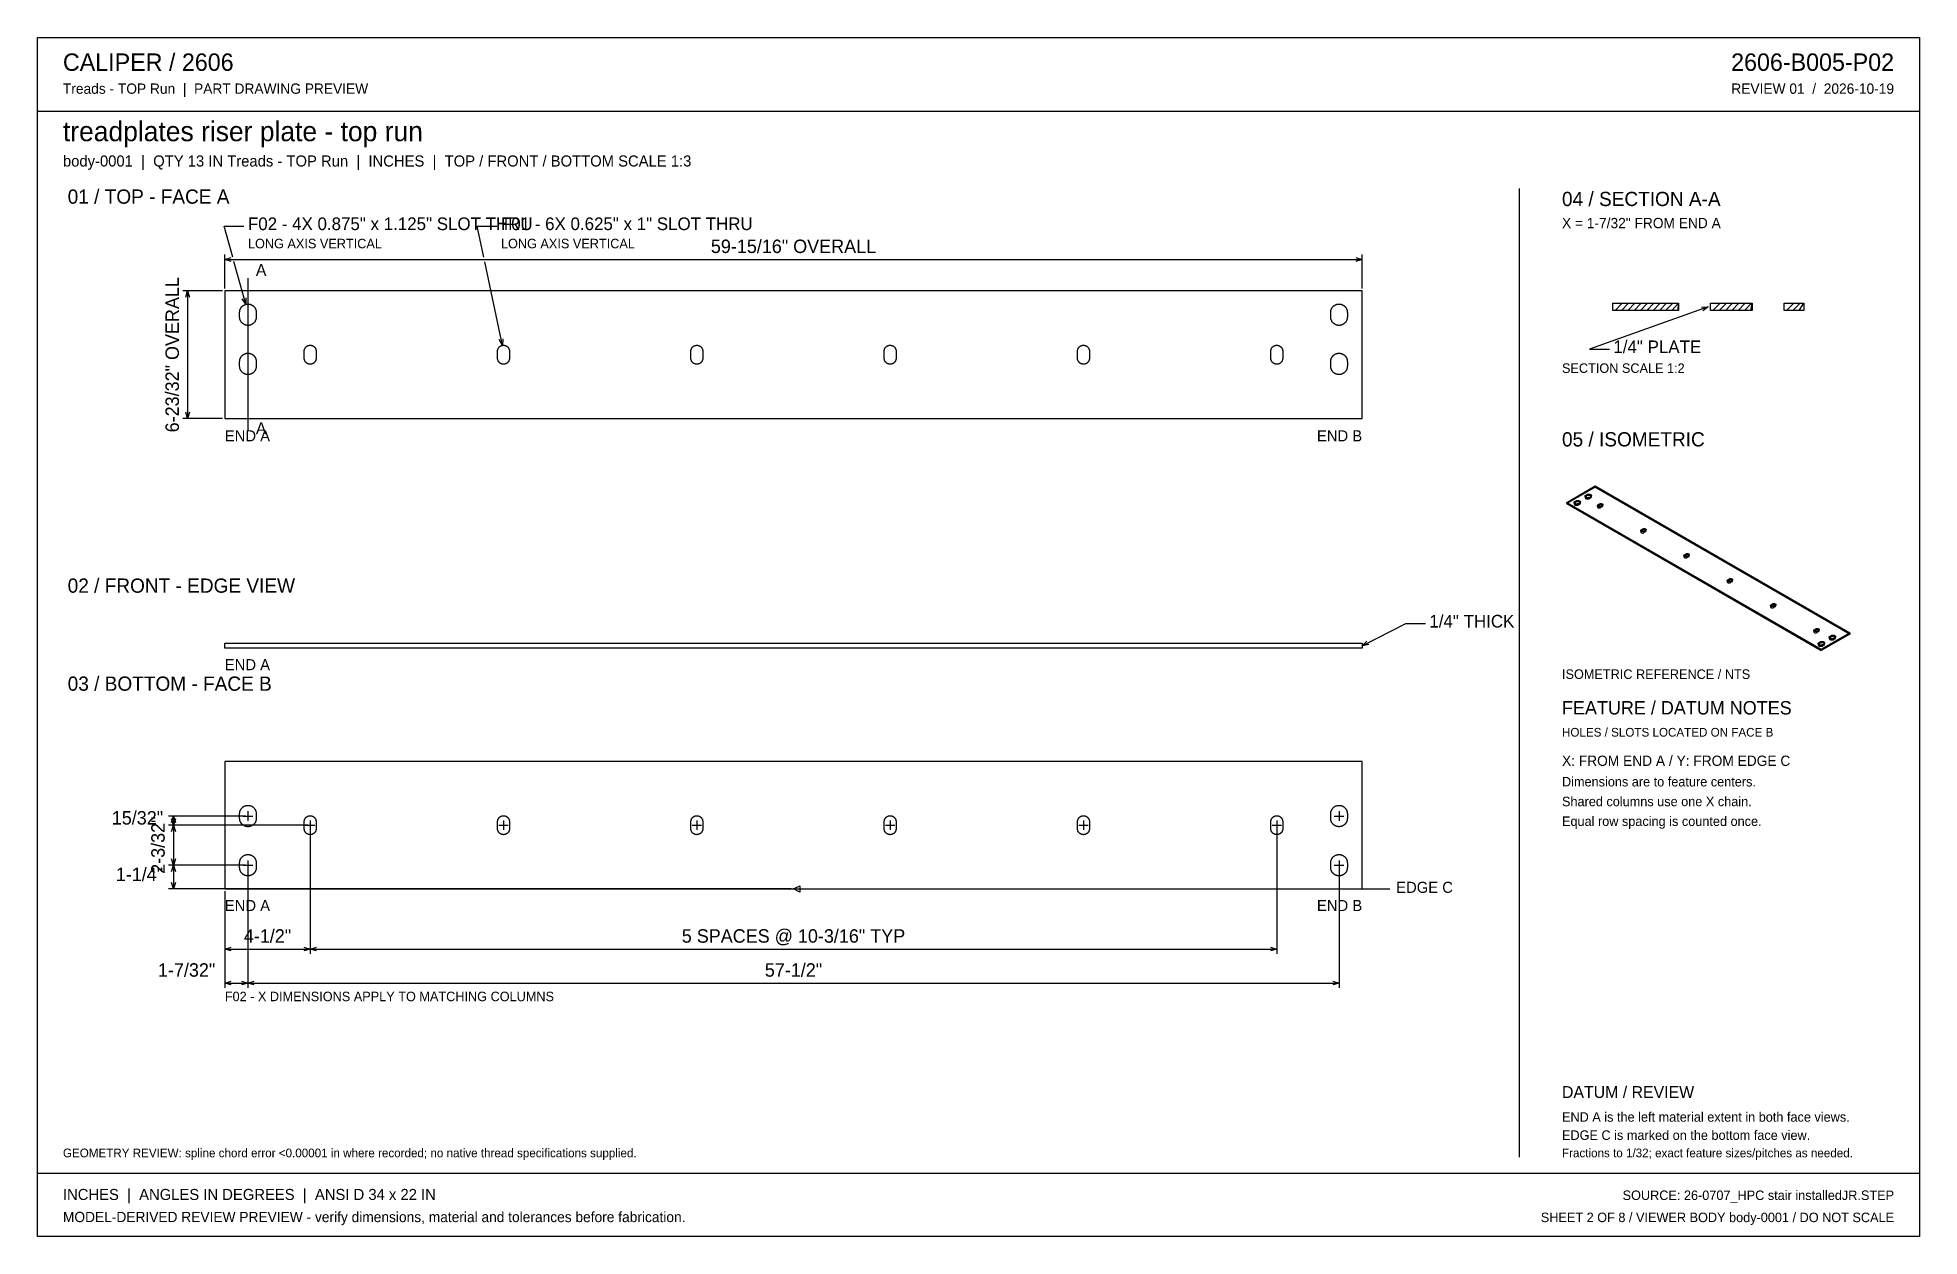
# Model space of a CAD drawing. Header units: inches. Extents: x 1.4 to 100.6, y 1.4 to 64.6.
import ezdxf
from ezdxf.enums import TextEntityAlignment as Align

# ---------------------------------------------------------------- set-up
doc = ezdxf.new("R2010")
doc.units = ezdxf.units.IN
doc.header["$MEASUREMENT"] = 0

msp = doc.modelspace()

# ---------------------------------------------------------------- texts
at = {"layer": 'ANNOTATION'}
for s, height, p in [('CALIPER / 2606', 0.91667, (2.75, 62.833)), ('Treads - TOP Run  |  PART DRAWING PREVIEW', 0.54167, (2.75, 61.625)), ('treadplates riser plate - top run', 1.04167, (2.75, 59.125)), ('body-0001  |  QTY 13 IN Treads - TOP Run  |  INCHES  |  TOP / FRONT / BOTTOM SCALE 1:3', 0.58333, (2.75, 57.792)), ('01 / TOP - FACE A', 0.75, (3, 55.833)), ('04 / SECTION A-A', 0.75, (81.75, 55.708)), ('F02 - 4X 0.875" x 1.125" SLOT THRU', 0.66667, (12.5, 54.441)), ('F01 - 6X 0.625" x 1" SLOT THRU', 0.66667, (25.833, 54.441)), ('X = 1-7/32" FROM END A', 0.54167, (81.75, 54.542)), ('LONG AXIS VERTICAL', 0.5, (12.5, 53.483)), ('LONG AXIS VERTICAL', 0.5, (25.833, 53.483)), ('A', 0.625, (12.917, 52.025)), ('1/4" PLATE', 0.6667, (84.458, 47.958)), ('SECTION SCALE 1:2', 0.5, (81.75, 46.917)), ('END A', 0.5833, (11.28, 43.309)), ('A', 0.625, (12.917, 43.684)), ('05 / ISOMETRIC', 0.75, (81.75, 43.042)), ('02 / FRONT - EDGE VIEW', 0.75, (3, 35.333)), ('1/4" THICK', 0.6667, (74.762, 33.5)), ('END A', 0.5833, (11.28, 31.25)), ('03 / BOTTOM - FACE B', 0.75, (3, 30.167)), ('ISOMETRIC REFERENCE / NTS', 0.5, (81.75, 30.792)), ('FEATURE / DATUM NOTES', 0.70833, (81.75, 28.917)), ('HOLES / SLOTS LOCATED ON FACE B', 0.45833, (81.75, 27.75)), ('X: FROM END A / Y: FROM EDGE C', 0.54167, (81.75, 26.208)), ('Dimensions are to feature centers.', 0.5, (81.75, 25.125)), ('Shared columns use one X chain.', 0.5, (81.75, 24.083)), ('Equal row spacing is counted once.', 0.5, (81.75, 23.042)), ('EDGE C', 0.5833, (73.012, 19.517)), ('END A', 0.5833, (11.28, 18.559)), ('F02 - X DIMENSIONS APPLY TO MATCHING COLUMNS', 0.5, (11.28, 13.809)), ('DATUM / REVIEW', 0.625, (81.75, 8.708)), ('END A is the left material extent in both face views.', 0.5, (81.75, 7.458)), ('EDGE C is marked on the bottom face view.', 0.5, (81.75, 6.5)), ('GEOMETRY REVIEW: spline chord error <0.00001 in where recorded; no native thread specifications supplied.', 0.458333, (2.75, 5.583)), ('Fractions to 1/32; exact feature sizes/pitches as needed.', 0.45833, (81.75, 5.583)), ('INCHES  |  ANGLES IN DEGREES  |  ANSI D 34 x 22 IN', 0.58333, (2.75, 3.333)), ('MODEL-DERIVED REVIEW PREVIEW - verify dimensions, material and tolerances before fabrication.', 0.54167, (2.75, 2.167))]:
    msp.add_text(s, height=height, dxfattribs=at).set_placement(p)
for s, height, p in [('2606-B005-P02', 0.91667, (99.25, 62.833)), ('REVIEW 01  /  2026-10-19', 0.54167, (99.25, 61.625)), ('END B', 0.5833, (71.22, 43.309)), ('15/32"', 0.7083, (8.03, 23.116)), ('1-1/4"', 0.7083, (8.03, 20.142)), ('END B', 0.5833, (71.22, 18.559)), ('1-7/32"', 0.7083, (10.78, 15.1)), ('SOURCE: 26-0707_HPC stair installedJR.STEP', 0.5, (99.25, 3.333)), ('SHEET 2 OF 8 / VIEWER BODY body-0001 / DO NOT SCALE', 0.5, (99.25, 2.167))]:
    msp.add_text(s, height=height, dxfattribs=at).set_placement(p, align=Align.RIGHT)
for s, height, p in [('59-15/16" OVERALL', 0.70833, (41.25, 53.233)), ('4-1/2"', 0.7083, (13.53, 16.892)), ('5 SPACES @ 10-3/16" TYP', 0.70833, (41.25, 16.892)), ('57-1/2"', 0.7083, (41.25, 15.1))]:
    msp.add_text(s, height=height, dxfattribs=at).set_placement(p, align=Align.CENTER)
for s, height, p in [('6-23/32" OVERALL', 0.70833, (8.863, 47.875)), ('2-3/32"', 0.7083, (8.113, 22.029))]:
    msp.add_text(s, height=height, rotation=90, dxfattribs=at).set_placement(p, align=Align.CENTER)

# ---------------------------------------------------------------- linework, layer by layer
at = {"layer": 'ANNOTATION'}
for p, q in [((11.698, 53.02), (11.25, 54.65)), ((11.25, 54.65), (12.292, 54.65)), ((24.926, 53.022), (24.583, 54.65)), ((24.583, 54.65), (25.625, 54.65)), ((11.28, 51.358), (11.28, 53.15)), ((11.28, 52.9), (11.613, 53.004)), ((11.28, 52.9), (71.22, 52.9)), ((11.613, 52.795), (11.28, 52.9)), ((12.383, 50.53), (11.765, 52.779)), ((25.907, 48.369), (24.978, 52.777)), ((70.887, 53.004), (71.22, 52.9)), ((71.22, 52.9), (70.887, 52.795)), ((71.22, 51.358), (71.22, 53.15)), ((12.5, 51.9), (12.5, 43.892)), ((11.155, 51.233), (9.072, 51.233)), ((9.218, 50.9), (9.322, 51.233)), ((9.322, 51.233), (9.322, 44.517)), ((9.322, 51.233), (9.426, 50.9)), ((12.383, 50.53), (12.194, 50.823)), ((12.395, 50.879), (12.383, 50.53)), ((89.458, 50.396), (83.208, 48.167)), ((89.109, 50.382), (89.458, 50.396)), ((89.458, 50.396), (89.179, 50.186)), ((25.907, 48.369), (25.736, 48.674)), ((25.94, 48.717), (25.907, 48.369)), ((83.208, 48.167), (84.25, 48.167)), ((9.322, 44.517), (9.218, 44.85)), ((9.426, 44.85), (9.322, 44.517)), ((11.155, 44.517), (9.072, 44.517)), ((71.22, 32.542), (73.512, 33.708)), ((71.22, 32.542), (71.47, 32.786)), ((73.512, 33.708), (74.553, 33.708)), ((71.564, 32.6), (71.22, 32.542)), ((12.5, 23.816), (12.5, 23.316)), ((70, 23.816), (70, 23.316)), ((12.375, 23.566), (8.322, 23.566)), ((15.655, 23.083), (8.322, 23.083)), ((15.655, 23.083), (8.322, 23.083)), ((8.468, 23.233), (8.572, 23.566)), ((8.572, 23.083), (8.468, 23.417)), ((8.468, 22.75), (8.572, 23.083)), ((8.572, 23.566), (8.572, 23.083)), ((8.572, 23.566), (8.676, 23.233)), ((8.676, 23.417), (8.572, 23.083)), ((8.572, 23.083), (8.572, 20.975)), ((8.572, 23.083), (8.676, 22.75)), ((12.25, 23.566), (12.75, 23.566)), ((15.53, 23.083), (16.03, 23.083)), ((15.78, 23.333), (15.78, 22.833)), ((15.78, 22.958), (15.78, 16.309)), ((15.78, 22.958), (15.78, 16.309)), ((25.718, 23.083), (26.218, 23.083)), ((25.968, 23.333), (25.968, 22.833)), ((35.906, 23.083), (36.406, 23.083)), ((36.156, 23.333), (36.156, 22.833)), ((46.094, 23.083), (46.594, 23.083)), ((46.344, 23.333), (46.344, 22.833)), ((56.282, 23.083), (56.782, 23.083)), ((56.532, 23.333), (56.532, 22.833)), ((66.47, 23.083), (66.97, 23.083)), ((66.72, 23.333), (66.72, 22.833)), ((66.72, 22.958), (66.72, 16.309)), ((69.75, 23.566), (70.25, 23.566)), ((12.375, 20.975), (8.322, 20.975)), ((12.375, 20.975), (8.322, 20.975)), ((8.572, 20.975), (8.468, 21.309)), ((8.468, 20.642), (8.572, 20.975)), ((8.676, 21.309), (8.572, 20.975)), ((8.572, 20.975), (8.572, 19.725)), ((8.572, 20.975), (8.676, 20.642)), ((12.25, 20.975), (12.75, 20.975)), ((12.5, 21.225), (12.5, 20.725)), ((12.5, 20.85), (12.5, 14.517)), ((12.5, 20.85), (12.5, 14.517)), ((69.75, 20.975), (70.25, 20.975)), ((70, 21.225), (70, 20.725)), ((70, 20.85), (70, 14.517)), ((8.572, 19.725), (8.468, 20.059)), ((8.676, 20.059), (8.572, 19.725)), ((41.25, 19.725), (41.583, 19.892)), ((41.583, 19.892), (41.583, 19.559)), ((41.125, 19.725), (8.322, 19.725)), ((11.28, 19.6), (11.28, 16.309)), ((11.28, 19.6), (11.28, 14.517)), ((41.25, 19.725), (72.678, 19.725)), ((41.583, 19.559), (41.25, 19.725)), ((11.28, 16.559), (11.613, 16.663)), ((11.28, 16.559), (15.78, 16.559)), ((11.613, 16.455), (11.28, 16.559)), ((15.447, 16.663), (15.78, 16.559)), ((15.78, 16.559), (15.447, 16.455)), ((15.78, 16.559), (16.113, 16.663)), ((15.78, 16.559), (66.72, 16.559)), ((16.113, 16.455), (15.78, 16.559)), ((66.387, 16.663), (66.72, 16.559)), ((66.72, 16.559), (66.387, 16.455)), ((11.28, 14.767), (11.613, 14.871)), ((11.28, 14.767), (12.5, 14.767)), ((11.613, 14.663), (11.28, 14.767)), ((12.167, 14.871), (12.5, 14.767)), ((12.5, 14.767), (12.167, 14.663)), ((12.5, 14.767), (12.833, 14.871)), ((12.5, 14.767), (70, 14.767)), ((12.833, 14.663), (12.5, 14.767)), ((69.667, 14.871), (70, 14.767)), ((70, 14.767), (69.667, 14.663))]:
    msp.add_line(p, q, dxfattribs=at)
at = {"layer": 'OUTLINE'}
for p, q in [((1.417, 64.583), (100.583, 64.583)), ((1.417, 1.417), (1.417, 64.583)), ((100.583, 64.583), (100.583, 1.417)), ((1.417, 60.708), (100.583, 60.708)), ((79.5, 56.625), (79.5, 5.583)), ((71.22, 51.233), (11.28, 51.233)), ((11.28, 51.233), (11.28, 44.517)), ((71.22, 44.517), (71.22, 51.233)), ((84.421, 50.583), (87.89, 50.583)), ((84.421, 50.208), (84.421, 50.583)), ((84.546, 50.208), (84.921, 50.583)), ((84.88, 50.208), (85.255, 50.583)), ((85.213, 50.208), (85.588, 50.583)), ((85.546, 50.208), (85.921, 50.583)), ((85.88, 50.208), (86.255, 50.583)), ((86.213, 50.208), (86.588, 50.583)), ((86.546, 50.208), (86.921, 50.583)), ((86.88, 50.208), (87.255, 50.583)), ((87.213, 50.208), (87.588, 50.583)), ((87.546, 50.208), (87.89, 50.583)), ((87.88, 50.208), (87.89, 50.583)), ((87.89, 50.583), (87.89, 50.208)), ((89.578, 50.583), (91.777, 50.583)), ((89.578, 50.208), (89.578, 50.583)), ((89.703, 50.208), (90.078, 50.583)), ((90.036, 50.208), (90.411, 50.583)), ((90.369, 50.208), (90.744, 50.583)), ((90.703, 50.208), (91.078, 50.583)), ((91.036, 50.208), (91.411, 50.583)), ((91.369, 50.208), (91.744, 50.583)), ((91.703, 50.208), (91.777, 50.583)), ((91.777, 50.583), (91.777, 50.208)), ((93.464, 50.583), (94.495, 50.583)), ((93.464, 50.208), (93.464, 50.583)), ((93.589, 50.208), (93.964, 50.583)), ((93.922, 50.208), (94.297, 50.583)), ((94.256, 50.208), (94.495, 50.583)), ((94.495, 50.583), (94.495, 50.208)), ((12.062, 49.858), (12.062, 50.108)), ((12.063, 49.836), (12.062, 49.858)), ((12.063, 50.129), (12.064, 50.14)), ((12.063, 50.119), (12.063, 50.129)), ((12.062, 50.108), (12.063, 50.119)), ((12.065, 49.815), (12.063, 49.836)), ((12.064, 50.14), (12.065, 50.151)), ((12.065, 50.151), (12.066, 50.162)), ((12.067, 49.794), (12.065, 49.815)), ((12.066, 50.162), (12.067, 50.172)), ((12.067, 50.172), (12.069, 50.183)), ((12.071, 49.773), (12.067, 49.794)), ((12.069, 50.183), (12.071, 50.193)), ((12.071, 50.193), (12.073, 50.204)), ((12.076, 49.752), (12.071, 49.773)), ((12.073, 50.204), (12.076, 50.214)), ((12.076, 50.214), (12.078, 50.225)), ((12.081, 49.731), (12.076, 49.752)), ((12.078, 50.225), (12.081, 50.235)), ((12.081, 50.235), (12.085, 50.245)), ((12.088, 49.711), (12.081, 49.731)), ((12.085, 50.245), (12.088, 50.255)), ((12.088, 50.255), (12.092, 50.265)), ((12.096, 49.691), (12.088, 49.711)), ((12.092, 50.265), (12.096, 50.275)), ((12.096, 50.275), (12.1, 50.285)), ((12.105, 49.671), (12.096, 49.691)), ((12.1, 50.285), (12.105, 50.295)), ((12.105, 50.295), (12.109, 50.305)), ((12.114, 49.652), (12.105, 49.671)), ((12.109, 50.305), (12.114, 50.314)), ((12.114, 50.314), (12.119, 50.324)), ((12.125, 49.633), (12.114, 49.652)), ((12.119, 50.324), (12.125, 50.333)), ((12.125, 50.333), (12.13, 50.342)), ((12.136, 49.615), (12.125, 49.633)), ((12.13, 50.342), (12.136, 50.351)), ((12.136, 50.351), (12.142, 50.36)), ((12.149, 49.597), (12.136, 49.615)), ((12.142, 50.36), (12.149, 50.369)), ((12.149, 50.369), (12.155, 50.377)), ((12.162, 49.58), (12.149, 49.597)), ((12.155, 50.377), (12.162, 50.386)), ((12.162, 50.386), (12.169, 50.394)), ((12.169, 50.394), (12.176, 50.402)), ((12.176, 50.402), (12.183, 50.41)), ((12.183, 50.41), (12.191, 50.417)), ((12.191, 50.417), (12.198, 50.425)), ((12.198, 50.425), (12.206, 50.432)), ((12.206, 50.432), (12.214, 50.439)), ((12.214, 50.439), (12.222, 50.446)), ((12.222, 50.446), (12.231, 50.453)), ((12.231, 50.453), (12.239, 50.459)), ((12.239, 50.459), (12.248, 50.466)), ((12.248, 50.466), (12.257, 50.472)), ((12.257, 50.472), (12.266, 50.478)), ((12.266, 50.478), (12.275, 50.483)), ((12.275, 50.483), (12.284, 50.489)), ((12.284, 50.489), (12.294, 50.494)), ((12.294, 50.494), (12.303, 50.499)), ((12.303, 50.499), (12.313, 50.503)), ((12.313, 50.503), (12.323, 50.508)), ((12.323, 50.508), (12.333, 50.512)), ((12.333, 50.512), (12.343, 50.516)), ((12.343, 50.516), (12.353, 50.52)), ((12.353, 50.52), (12.363, 50.523)), ((12.363, 50.523), (12.373, 50.527)), ((12.373, 50.527), (12.383, 50.53)), ((12.383, 50.53), (12.394, 50.532)), ((12.394, 50.532), (12.404, 50.535)), ((12.404, 50.535), (12.415, 50.537)), ((12.415, 50.537), (12.425, 50.539)), ((12.425, 50.539), (12.436, 50.541)), ((12.436, 50.541), (12.446, 50.542)), ((12.446, 50.542), (12.457, 50.543)), ((12.457, 50.543), (12.468, 50.544)), ((12.468, 50.544), (12.479, 50.545)), ((12.479, 50.545), (12.489, 50.545)), ((12.489, 50.545), (12.5, 50.545)), ((12.5, 50.545), (12.511, 50.545)), ((12.511, 50.545), (12.521, 50.545)), ((12.521, 50.545), (12.532, 50.544)), ((12.532, 50.544), (12.543, 50.543)), ((12.543, 50.543), (12.554, 50.542)), ((12.554, 50.542), (12.564, 50.541)), ((12.564, 50.541), (12.575, 50.539)), ((12.575, 50.539), (12.585, 50.537)), ((12.585, 50.537), (12.596, 50.535)), ((12.596, 50.535), (12.606, 50.532)), ((12.606, 50.532), (12.617, 50.53)), ((12.617, 50.53), (12.627, 50.527)), ((12.627, 50.527), (12.637, 50.523)), ((12.637, 50.523), (12.647, 50.52)), ((12.647, 50.52), (12.657, 50.516)), ((12.657, 50.516), (12.667, 50.512)), ((12.667, 50.512), (12.677, 50.508)), ((12.677, 50.508), (12.687, 50.503)), ((12.687, 50.503), (12.697, 50.499)), ((12.697, 50.499), (12.706, 50.494)), ((12.706, 50.494), (12.716, 50.489)), ((12.716, 50.489), (12.725, 50.483)), ((12.725, 50.483), (12.734, 50.478)), ((12.734, 50.478), (12.743, 50.472)), ((12.743, 50.472), (12.752, 50.466)), ((12.752, 50.466), (12.761, 50.459)), ((12.761, 50.459), (12.769, 50.453)), ((12.769, 50.453), (12.778, 50.446)), ((12.778, 50.446), (12.786, 50.439)), ((12.786, 50.439), (12.794, 50.432)), ((12.794, 50.432), (12.802, 50.425)), ((12.802, 50.425), (12.809, 50.417)), ((12.809, 50.417), (12.817, 50.41)), ((12.817, 50.41), (12.824, 50.402)), ((12.824, 50.402), (12.831, 50.394)), ((12.831, 50.394), (12.838, 50.386)), ((12.838, 50.386), (12.845, 50.377)), ((12.851, 49.597), (12.838, 49.58)), ((12.845, 50.377), (12.851, 50.369)), ((12.851, 50.369), (12.858, 50.36)), ((12.864, 49.615), (12.851, 49.597)), ((12.858, 50.36), (12.864, 50.351)), ((12.864, 50.351), (12.87, 50.342)), ((12.875, 49.633), (12.864, 49.615)), ((12.87, 50.342), (12.875, 50.333)), ((12.875, 50.333), (12.881, 50.324)), ((12.886, 49.652), (12.875, 49.633)), ((12.881, 50.324), (12.886, 50.314)), ((12.886, 50.314), (12.891, 50.305)), ((12.895, 49.671), (12.886, 49.652)), ((12.891, 50.305), (12.895, 50.295)), ((12.895, 50.295), (12.9, 50.285)), ((12.904, 49.691), (12.895, 49.671)), ((12.9, 50.285), (12.904, 50.275)), ((12.904, 50.275), (12.908, 50.265)), ((12.912, 49.711), (12.904, 49.691)), ((12.908, 50.265), (12.912, 50.255)), ((12.912, 50.255), (12.915, 50.245)), ((12.919, 49.731), (12.912, 49.711)), ((12.915, 50.245), (12.919, 50.235)), ((12.919, 50.235), (12.922, 50.225)), ((12.924, 49.752), (12.919, 49.731)), ((12.922, 50.225), (12.924, 50.214)), ((12.924, 50.214), (12.927, 50.204)), ((12.929, 49.773), (12.924, 49.752)), ((12.927, 50.204), (12.929, 50.193)), ((12.929, 50.193), (12.931, 50.183)), ((12.933, 49.794), (12.929, 49.773)), ((12.931, 50.183), (12.933, 50.172)), ((12.933, 50.172), (12.934, 50.162)), ((12.935, 49.815), (12.933, 49.794)), ((12.934, 50.162), (12.935, 50.151)), ((12.935, 50.151), (12.936, 50.14)), ((12.937, 49.836), (12.935, 49.815)), ((12.936, 50.14), (12.937, 50.129)), ((12.937, 50.129), (12.937, 50.119)), ((12.937, 50.119), (12.937, 50.108)), ((12.937, 49.858), (12.937, 49.836)), ((12.937, 50.108), (12.937, 49.858)), ((69.562, 50.108), (69.563, 50.119)), ((69.562, 49.858), (69.562, 50.108)), ((69.563, 49.836), (69.562, 49.858)), ((69.563, 50.129), (69.564, 50.14)), ((69.563, 50.119), (69.563, 50.129)), ((69.565, 49.815), (69.563, 49.836)), ((69.564, 50.14), (69.565, 50.151)), ((69.565, 50.151), (69.566, 50.162)), ((69.567, 49.794), (69.565, 49.815)), ((69.566, 50.162), (69.567, 50.172)), ((69.567, 50.172), (69.569, 50.183)), ((69.571, 49.773), (69.567, 49.794)), ((69.569, 50.183), (69.571, 50.193)), ((69.571, 50.193), (69.573, 50.204)), ((69.576, 49.752), (69.571, 49.773)), ((69.573, 50.204), (69.576, 50.214)), ((69.576, 50.214), (69.578, 50.225)), ((69.581, 49.731), (69.576, 49.752)), ((69.578, 50.225), (69.581, 50.235)), ((69.581, 50.235), (69.585, 50.245)), ((69.588, 49.711), (69.581, 49.731)), ((69.585, 50.245), (69.588, 50.255)), ((69.588, 50.255), (69.592, 50.265)), ((69.596, 49.691), (69.588, 49.711)), ((69.592, 50.265), (69.596, 50.275)), ((69.596, 50.275), (69.6, 50.285)), ((69.605, 49.671), (69.596, 49.691)), ((69.6, 50.285), (69.605, 50.295)), ((69.605, 50.295), (69.609, 50.305)), ((69.614, 49.652), (69.605, 49.671)), ((69.609, 50.305), (69.614, 50.314)), ((69.614, 50.314), (69.619, 50.324)), ((69.625, 49.633), (69.614, 49.652)), ((69.619, 50.324), (69.625, 50.333)), ((69.625, 50.333), (69.63, 50.342)), ((69.636, 49.615), (69.625, 49.633)), ((69.63, 50.342), (69.636, 50.351)), ((69.636, 50.351), (69.642, 50.36)), ((69.649, 49.597), (69.636, 49.615)), ((69.642, 50.36), (69.649, 50.369)), ((69.649, 50.369), (69.655, 50.377)), ((69.662, 49.58), (69.649, 49.597)), ((69.655, 50.377), (69.662, 50.386)), ((69.662, 50.386), (69.669, 50.394)), ((69.669, 50.394), (69.676, 50.402)), ((69.676, 50.402), (69.683, 50.41)), ((69.683, 50.41), (69.691, 50.417)), ((69.691, 50.417), (69.698, 50.425)), ((69.698, 50.425), (69.706, 50.432)), ((69.706, 50.432), (69.714, 50.439)), ((69.714, 50.439), (69.722, 50.446)), ((69.722, 50.446), (69.731, 50.453)), ((69.731, 50.453), (69.739, 50.459)), ((69.739, 50.459), (69.748, 50.466)), ((69.748, 50.466), (69.757, 50.472)), ((69.757, 50.472), (69.766, 50.478)), ((69.766, 50.478), (69.775, 50.483)), ((69.775, 50.483), (69.784, 50.489)), ((69.784, 50.489), (69.794, 50.494)), ((69.794, 50.494), (69.803, 50.499)), ((69.803, 50.499), (69.813, 50.503)), ((69.813, 50.503), (69.823, 50.508)), ((69.823, 50.508), (69.833, 50.512)), ((69.833, 50.512), (69.843, 50.516)), ((69.843, 50.516), (69.853, 50.52)), ((69.853, 50.52), (69.863, 50.523)), ((69.863, 50.523), (69.873, 50.527)), ((69.873, 50.527), (69.883, 50.53)), ((69.883, 50.53), (69.894, 50.532)), ((69.894, 50.532), (69.904, 50.535)), ((69.904, 50.535), (69.915, 50.537)), ((69.915, 50.537), (69.925, 50.539)), ((69.925, 50.539), (69.936, 50.541)), ((69.936, 50.541), (69.946, 50.542)), ((69.946, 50.542), (69.957, 50.543)), ((69.957, 50.543), (69.968, 50.544)), ((69.968, 50.544), (69.979, 50.545)), ((69.979, 50.545), (69.989, 50.545)), ((69.989, 50.545), (70, 50.545)), ((70, 50.545), (70.011, 50.545)), ((70.011, 50.545), (70.021, 50.545)), ((70.021, 50.545), (70.032, 50.544)), ((70.032, 50.544), (70.043, 50.543)), ((70.043, 50.543), (70.054, 50.542)), ((70.054, 50.542), (70.064, 50.541)), ((70.064, 50.541), (70.075, 50.539)), ((70.075, 50.539), (70.085, 50.537)), ((70.085, 50.537), (70.096, 50.535)), ((70.096, 50.535), (70.106, 50.532)), ((70.106, 50.532), (70.117, 50.53)), ((70.117, 50.53), (70.127, 50.527)), ((70.127, 50.527), (70.137, 50.523)), ((70.137, 50.523), (70.147, 50.52)), ((70.147, 50.52), (70.157, 50.516)), ((70.157, 50.516), (70.167, 50.512)), ((70.167, 50.512), (70.177, 50.508)), ((70.177, 50.508), (70.187, 50.503)), ((70.187, 50.503), (70.197, 50.499)), ((70.197, 50.499), (70.206, 50.494)), ((70.206, 50.494), (70.216, 50.489)), ((70.216, 50.489), (70.225, 50.483)), ((70.225, 50.483), (70.234, 50.478)), ((70.234, 50.478), (70.243, 50.472)), ((70.243, 50.472), (70.252, 50.466)), ((70.252, 50.466), (70.261, 50.459)), ((70.261, 50.459), (70.269, 50.453)), ((70.269, 50.453), (70.278, 50.446)), ((70.278, 50.446), (70.286, 50.439)), ((70.286, 50.439), (70.294, 50.432)), ((70.294, 50.432), (70.302, 50.425)), ((70.302, 50.425), (70.309, 50.417)), ((70.309, 50.417), (70.317, 50.41)), ((70.317, 50.41), (70.324, 50.402)), ((70.324, 50.402), (70.331, 50.394)), ((70.331, 50.394), (70.338, 50.386)), ((70.338, 50.386), (70.345, 50.377)), ((70.351, 49.597), (70.338, 49.58)), ((70.345, 50.377), (70.351, 50.369)), ((70.351, 50.369), (70.358, 50.36)), ((70.364, 49.615), (70.351, 49.597)), ((70.358, 50.36), (70.364, 50.351)), ((70.364, 50.351), (70.37, 50.342)), ((70.375, 49.633), (70.364, 49.615)), ((70.37, 50.342), (70.375, 50.333)), ((70.375, 50.333), (70.381, 50.324)), ((70.386, 49.652), (70.375, 49.633)), ((70.381, 50.324), (70.386, 50.314)), ((70.386, 50.314), (70.391, 50.305)), ((70.395, 49.671), (70.386, 49.652)), ((70.391, 50.305), (70.395, 50.295)), ((70.395, 50.295), (70.4, 50.285)), ((70.404, 49.691), (70.395, 49.671)), ((70.4, 50.285), (70.404, 50.275)), ((70.404, 50.275), (70.408, 50.265)), ((70.412, 49.711), (70.404, 49.691)), ((70.408, 50.265), (70.412, 50.255)), ((70.412, 50.255), (70.415, 50.245)), ((70.419, 49.731), (70.412, 49.711)), ((70.415, 50.245), (70.419, 50.235)), ((70.419, 50.235), (70.422, 50.225)), ((70.424, 49.752), (70.419, 49.731)), ((70.422, 50.225), (70.424, 50.214)), ((70.424, 50.214), (70.427, 50.204)), ((70.429, 49.773), (70.424, 49.752)), ((70.427, 50.204), (70.429, 50.193)), ((70.429, 50.193), (70.431, 50.183)), ((70.433, 49.794), (70.429, 49.773)), ((70.431, 50.183), (70.433, 50.172)), ((70.433, 50.172), (70.434, 50.162)), ((70.435, 49.815), (70.433, 49.794)), ((70.434, 50.162), (70.435, 50.151)), ((70.435, 50.151), (70.436, 50.14)), ((70.437, 49.836), (70.435, 49.815)), ((70.436, 50.14), (70.437, 50.129)), ((70.437, 50.129), (70.437, 50.119)), ((70.437, 50.119), (70.438, 50.108)), ((70.438, 49.858), (70.437, 49.836)), ((70.438, 50.108), (70.438, 49.858)), ((87.89, 50.208), (84.421, 50.208)), ((91.777, 50.208), (89.578, 50.208)), ((94.495, 50.208), (93.464, 50.208)), ((12.176, 49.564), (12.162, 49.58)), ((12.191, 49.549), (12.176, 49.564)), ((12.206, 49.534), (12.191, 49.549)), ((12.222, 49.52), (12.206, 49.534)), ((12.239, 49.507), (12.222, 49.52)), ((12.257, 49.494), (12.239, 49.507)), ((12.275, 49.483), (12.257, 49.494)), ((12.294, 49.472), (12.275, 49.483)), ((12.313, 49.462), (12.294, 49.472)), ((12.333, 49.454), (12.313, 49.462)), ((12.353, 49.446), (12.333, 49.454)), ((12.373, 49.439), (12.353, 49.446)), ((12.394, 49.434), (12.373, 49.439)), ((12.415, 49.429), (12.394, 49.434)), ((12.436, 49.425), (12.415, 49.429)), ((12.457, 49.423), (12.436, 49.425)), ((12.479, 49.421), (12.457, 49.423)), ((12.5, 49.42), (12.479, 49.421)), ((12.521, 49.421), (12.5, 49.42)), ((12.543, 49.423), (12.521, 49.421)), ((12.564, 49.425), (12.543, 49.423)), ((12.585, 49.429), (12.564, 49.425)), ((12.606, 49.434), (12.585, 49.429)), ((12.627, 49.439), (12.606, 49.434)), ((12.647, 49.446), (12.627, 49.439)), ((12.667, 49.454), (12.647, 49.446)), ((12.687, 49.462), (12.667, 49.454)), ((12.706, 49.472), (12.687, 49.462)), ((12.725, 49.483), (12.706, 49.472)), ((12.743, 49.494), (12.725, 49.483)), ((12.761, 49.507), (12.743, 49.494)), ((12.778, 49.52), (12.761, 49.507)), ((12.794, 49.534), (12.778, 49.52)), ((12.809, 49.549), (12.794, 49.534)), ((12.824, 49.564), (12.809, 49.549)), ((12.838, 49.58), (12.824, 49.564)), ((69.676, 49.564), (69.662, 49.58)), ((69.691, 49.549), (69.676, 49.564)), ((69.706, 49.534), (69.691, 49.549)), ((69.722, 49.52), (69.706, 49.534)), ((69.739, 49.507), (69.722, 49.52)), ((69.757, 49.494), (69.739, 49.507)), ((69.775, 49.483), (69.757, 49.494)), ((69.794, 49.472), (69.775, 49.483)), ((69.813, 49.462), (69.794, 49.472)), ((69.833, 49.454), (69.813, 49.462)), ((69.853, 49.446), (69.833, 49.454)), ((69.873, 49.439), (69.853, 49.446)), ((69.894, 49.434), (69.873, 49.439)), ((69.915, 49.429), (69.894, 49.434)), ((69.936, 49.425), (69.915, 49.429)), ((69.957, 49.423), (69.936, 49.425)), ((69.979, 49.421), (69.957, 49.423)), ((70, 49.42), (69.979, 49.421)), ((70.021, 49.421), (70, 49.42)), ((70.043, 49.423), (70.021, 49.421)), ((70.064, 49.425), (70.043, 49.423)), ((70.085, 49.429), (70.064, 49.425)), ((70.106, 49.434), (70.085, 49.429)), ((70.127, 49.439), (70.106, 49.434)), ((70.147, 49.446), (70.127, 49.439)), ((70.167, 49.454), (70.147, 49.446)), ((70.187, 49.462), (70.167, 49.454)), ((70.206, 49.472), (70.187, 49.462)), ((70.225, 49.483), (70.206, 49.472)), ((70.243, 49.494), (70.225, 49.483)), ((70.261, 49.507), (70.243, 49.494)), ((70.278, 49.52), (70.261, 49.507)), ((70.294, 49.534), (70.278, 49.52)), ((70.309, 49.549), (70.294, 49.534)), ((70.324, 49.564), (70.309, 49.549)), ((70.338, 49.58), (70.324, 49.564)), ((12.069, 47.592), (12.071, 47.602)), ((12.071, 47.602), (12.073, 47.613)), ((12.073, 47.613), (12.076, 47.623)), ((12.076, 47.623), (12.078, 47.634)), ((12.078, 47.634), (12.081, 47.644)), ((12.081, 47.644), (12.085, 47.654)), ((12.085, 47.654), (12.088, 47.664)), ((12.088, 47.664), (12.092, 47.674)), ((12.092, 47.674), (12.096, 47.684)), ((12.096, 47.684), (12.1, 47.694)), ((12.1, 47.694), (12.105, 47.704)), ((12.105, 47.704), (12.109, 47.714)), ((12.109, 47.714), (12.114, 47.723)), ((12.114, 47.723), (12.119, 47.733)), ((12.119, 47.733), (12.125, 47.742)), ((12.125, 47.742), (12.13, 47.751)), ((12.13, 47.751), (12.136, 47.76)), ((12.136, 47.76), (12.142, 47.769)), ((12.142, 47.769), (12.149, 47.778)), ((12.149, 47.778), (12.155, 47.786)), ((12.155, 47.786), (12.162, 47.795)), ((12.162, 47.795), (12.169, 47.803)), ((12.169, 47.803), (12.176, 47.811)), ((12.176, 47.811), (12.183, 47.819)), ((12.183, 47.819), (12.191, 47.826)), ((12.191, 47.826), (12.198, 47.834)), ((12.198, 47.834), (12.206, 47.841)), ((12.206, 47.841), (12.214, 47.848)), ((12.214, 47.848), (12.222, 47.855)), ((12.222, 47.855), (12.231, 47.862)), ((12.231, 47.862), (12.239, 47.868)), ((12.239, 47.868), (12.248, 47.875)), ((12.248, 47.875), (12.257, 47.881)), ((12.257, 47.881), (12.266, 47.887)), ((12.266, 47.887), (12.275, 47.892)), ((12.275, 47.892), (12.284, 47.898)), ((12.284, 47.898), (12.294, 47.903)), ((12.294, 47.903), (12.303, 47.908)), ((12.303, 47.908), (12.313, 47.913)), ((12.313, 47.913), (12.323, 47.917)), ((12.323, 47.917), (12.333, 47.921)), ((12.333, 47.921), (12.343, 47.925)), ((12.343, 47.925), (12.353, 47.929)), ((12.353, 47.929), (12.363, 47.932)), ((12.363, 47.932), (12.373, 47.936)), ((12.373, 47.936), (12.383, 47.939)), ((12.383, 47.939), (12.394, 47.941)), ((12.394, 47.941), (12.404, 47.944)), ((12.404, 47.944), (12.415, 47.946)), ((12.415, 47.946), (12.425, 47.948)), ((12.425, 47.948), (12.436, 47.95)), ((12.436, 47.95), (12.446, 47.951)), ((12.446, 47.951), (12.457, 47.952)), ((12.457, 47.952), (12.468, 47.953)), ((12.468, 47.953), (12.479, 47.954)), ((12.479, 47.954), (12.489, 47.954)), ((12.489, 47.954), (12.5, 47.955)), ((12.5, 47.955), (12.511, 47.954)), ((12.511, 47.954), (12.521, 47.954)), ((12.521, 47.954), (12.532, 47.953)), ((12.532, 47.953), (12.543, 47.952)), ((12.543, 47.952), (12.554, 47.951)), ((12.554, 47.951), (12.564, 47.95)), ((12.564, 47.95), (12.575, 47.948)), ((12.575, 47.948), (12.585, 47.946)), ((12.585, 47.946), (12.596, 47.944)), ((12.596, 47.944), (12.606, 47.941)), ((12.606, 47.941), (12.617, 47.939)), ((12.617, 47.939), (12.627, 47.936)), ((12.627, 47.936), (12.637, 47.932)), ((12.637, 47.932), (12.647, 47.929)), ((12.647, 47.929), (12.657, 47.925)), ((12.657, 47.925), (12.667, 47.921)), ((12.667, 47.921), (12.677, 47.917)), ((12.677, 47.917), (12.687, 47.913)), ((12.687, 47.913), (12.697, 47.908)), ((12.697, 47.908), (12.706, 47.903)), ((12.706, 47.903), (12.716, 47.898)), ((12.716, 47.898), (12.725, 47.892)), ((12.725, 47.892), (12.734, 47.887)), ((12.734, 47.887), (12.743, 47.881)), ((12.743, 47.881), (12.752, 47.875)), ((12.752, 47.875), (12.761, 47.868)), ((12.761, 47.868), (12.769, 47.862)), ((12.769, 47.862), (12.778, 47.855)), ((12.778, 47.855), (12.786, 47.848)), ((12.786, 47.848), (12.794, 47.841)), ((12.794, 47.841), (12.802, 47.834)), ((12.802, 47.834), (12.809, 47.826)), ((12.809, 47.826), (12.817, 47.819)), ((12.817, 47.819), (12.824, 47.811)), ((12.824, 47.811), (12.831, 47.803)), ((12.831, 47.803), (12.838, 47.795)), ((12.838, 47.795), (12.845, 47.786)), ((12.845, 47.786), (12.851, 47.778)), ((12.851, 47.778), (12.858, 47.769)), ((12.858, 47.769), (12.864, 47.76)), ((12.864, 47.76), (12.87, 47.751)), ((12.87, 47.751), (12.875, 47.742)), ((12.875, 47.742), (12.881, 47.733)), ((12.881, 47.733), (12.886, 47.723)), ((12.886, 47.723), (12.891, 47.714)), ((12.891, 47.714), (12.895, 47.704)), ((12.895, 47.704), (12.9, 47.694)), ((12.9, 47.694), (12.904, 47.684)), ((12.904, 47.684), (12.908, 47.674)), ((12.908, 47.674), (12.912, 47.664)), ((12.912, 47.664), (12.915, 47.654)), ((12.915, 47.654), (12.919, 47.644)), ((12.919, 47.644), (12.922, 47.634)), ((12.922, 47.634), (12.924, 47.623)), ((12.924, 47.623), (12.927, 47.613)), ((12.927, 47.613), (12.929, 47.602)), ((12.929, 47.602), (12.931, 47.592)), ((15.468, 48.085), (15.469, 48.093)), ((15.468, 48.078), (15.468, 48.085)), ((15.468, 48.07), (15.468, 48.078)), ((15.468, 48.062), (15.468, 48.07)), ((15.468, 47.687), (15.468, 48.062)), ((15.468, 47.672), (15.468, 47.687)), ((15.469, 47.657), (15.468, 47.672)), ((15.469, 48.093), (15.47, 48.101)), ((15.471, 47.642), (15.469, 47.657)), ((15.47, 48.101), (15.471, 48.108)), ((15.471, 48.108), (15.472, 48.116)), ((15.474, 47.627), (15.471, 47.642)), ((15.472, 48.116), (15.474, 48.123)), ((15.474, 48.123), (15.475, 48.131)), ((15.477, 47.612), (15.474, 47.627)), ((15.475, 48.131), (15.477, 48.138)), ((15.477, 48.138), (15.479, 48.146)), ((15.481, 47.597), (15.477, 47.612)), ((15.479, 48.146), (15.481, 48.153)), ((15.481, 48.153), (15.483, 48.161)), ((15.483, 48.161), (15.486, 48.168)), ((15.486, 48.168), (15.488, 48.175)), ((15.488, 48.175), (15.491, 48.182)), ((15.491, 48.182), (15.494, 48.189)), ((15.494, 48.189), (15.498, 48.196)), ((15.498, 48.196), (15.501, 48.203)), ((15.501, 48.203), (15.504, 48.21)), ((15.504, 48.21), (15.508, 48.217)), ((15.508, 48.217), (15.512, 48.223)), ((15.512, 48.223), (15.516, 48.23)), ((15.516, 48.23), (15.52, 48.236)), ((15.52, 48.236), (15.525, 48.242)), ((15.525, 48.242), (15.529, 48.249)), ((15.529, 48.249), (15.534, 48.255)), ((15.534, 48.255), (15.538, 48.261)), ((15.538, 48.261), (15.543, 48.267)), ((15.543, 48.267), (15.548, 48.272)), ((15.548, 48.272), (15.554, 48.278)), ((15.554, 48.278), (15.559, 48.283)), ((15.559, 48.283), (15.565, 48.289)), ((15.565, 48.289), (15.57, 48.294)), ((15.57, 48.294), (15.576, 48.299)), ((15.576, 48.299), (15.582, 48.304)), ((15.582, 48.304), (15.588, 48.309)), ((15.588, 48.309), (15.594, 48.314)), ((15.594, 48.314), (15.6, 48.318)), ((15.6, 48.318), (15.606, 48.322)), ((15.606, 48.322), (15.613, 48.327)), ((15.613, 48.327), (15.619, 48.331)), ((15.619, 48.331), (15.626, 48.334)), ((15.626, 48.334), (15.633, 48.338)), ((15.633, 48.338), (15.639, 48.342)), ((15.639, 48.342), (15.646, 48.345)), ((15.646, 48.345), (15.653, 48.348)), ((15.653, 48.348), (15.66, 48.351)), ((15.66, 48.351), (15.668, 48.354)), ((15.668, 48.354), (15.675, 48.357)), ((15.675, 48.357), (15.682, 48.359)), ((15.682, 48.359), (15.689, 48.362)), ((15.689, 48.362), (15.697, 48.364)), ((15.697, 48.364), (15.704, 48.366)), ((15.704, 48.366), (15.712, 48.367)), ((15.712, 48.367), (15.719, 48.369)), ((15.719, 48.369), (15.727, 48.37)), ((15.727, 48.37), (15.734, 48.372)), ((15.734, 48.372), (15.742, 48.373)), ((15.742, 48.373), (15.749, 48.373)), ((15.749, 48.373), (15.757, 48.374)), ((15.757, 48.374), (15.765, 48.375)), ((15.765, 48.375), (15.772, 48.375)), ((15.772, 48.375), (15.78, 48.375)), ((15.78, 48.375), (15.788, 48.375)), ((15.788, 48.375), (15.795, 48.375)), ((15.795, 48.375), (15.803, 48.374)), ((15.803, 48.374), (15.811, 48.373)), ((15.811, 48.373), (15.818, 48.373)), ((15.818, 48.373), (15.826, 48.372)), ((15.826, 48.372), (15.833, 48.37)), ((15.833, 48.37), (15.841, 48.369)), ((15.841, 48.369), (15.848, 48.367)), ((15.848, 48.367), (15.856, 48.366)), ((15.856, 48.366), (15.863, 48.364)), ((15.863, 48.364), (15.871, 48.362)), ((15.871, 48.362), (15.878, 48.359)), ((15.878, 48.359), (15.885, 48.357)), ((15.885, 48.357), (15.892, 48.354)), ((15.892, 48.354), (15.9, 48.351)), ((15.9, 48.351), (15.907, 48.348)), ((15.907, 48.348), (15.914, 48.345)), ((15.914, 48.345), (15.921, 48.342)), ((15.921, 48.342), (15.927, 48.338)), ((15.927, 48.338), (15.934, 48.334)), ((15.934, 48.334), (15.941, 48.331)), ((15.941, 48.331), (15.947, 48.327)), ((15.947, 48.327), (15.954, 48.322)), ((15.954, 48.322), (15.96, 48.318)), ((15.96, 48.318), (15.966, 48.314)), ((15.966, 48.314), (15.972, 48.309)), ((15.972, 48.309), (15.978, 48.304)), ((15.978, 48.304), (15.984, 48.299)), ((15.984, 48.299), (15.99, 48.294)), ((15.99, 48.294), (15.995, 48.289)), ((15.995, 48.289), (16.001, 48.283)), ((16.001, 48.283), (16.006, 48.278)), ((16.006, 48.278), (16.012, 48.272)), ((16.012, 48.272), (16.017, 48.267)), ((16.017, 48.267), (16.022, 48.261)), ((16.022, 48.261), (16.026, 48.255)), ((16.026, 48.255), (16.031, 48.249)), ((16.031, 48.249), (16.035, 48.242)), ((16.035, 48.242), (16.04, 48.236)), ((16.04, 48.236), (16.044, 48.23)), ((16.044, 48.23), (16.048, 48.223)), ((16.048, 48.223), (16.052, 48.217)), ((16.052, 48.217), (16.056, 48.21)), ((16.056, 48.21), (16.059, 48.203)), ((16.059, 48.203), (16.062, 48.196)), ((16.062, 48.196), (16.066, 48.189)), ((16.066, 48.189), (16.069, 48.182)), ((16.069, 48.182), (16.072, 48.175)), ((16.072, 48.175), (16.074, 48.168)), ((16.074, 48.168), (16.077, 48.161)), ((16.077, 48.161), (16.079, 48.153)), ((16.079, 48.153), (16.081, 48.146)), ((16.083, 47.612), (16.079, 47.597)), ((16.081, 48.146), (16.083, 48.138)), ((16.083, 48.138), (16.085, 48.131)), ((16.086, 47.627), (16.083, 47.612)), ((16.085, 48.131), (16.086, 48.123)), ((16.086, 48.123), (16.088, 48.116)), ((16.089, 47.642), (16.086, 47.627)), ((16.088, 48.116), (16.089, 48.108)), ((16.089, 48.108), (16.09, 48.101)), ((16.091, 47.657), (16.089, 47.642)), ((16.09, 48.101), (16.091, 48.093)), ((16.091, 48.093), (16.092, 48.085)), ((16.092, 47.672), (16.091, 47.657)), ((16.092, 48.085), (16.092, 48.078)), ((16.092, 48.078), (16.092, 48.07)), ((16.092, 48.07), (16.093, 48.062)), ((16.093, 47.687), (16.092, 47.672)), ((16.093, 48.062), (16.093, 47.687)), ((25.656, 48.085), (25.657, 48.093)), ((25.656, 48.078), (25.656, 48.085)), ((25.656, 48.07), (25.656, 48.078)), ((25.656, 48.062), (25.656, 48.07)), ((25.656, 47.687), (25.656, 48.062)), ((25.656, 47.672), (25.656, 47.687)), ((25.657, 47.657), (25.656, 47.672)), ((25.657, 48.093), (25.658, 48.101)), ((25.659, 47.642), (25.657, 47.657)), ((25.658, 48.101), (25.659, 48.108)), ((25.659, 48.108), (25.66, 48.116)), ((25.662, 47.627), (25.659, 47.642)), ((25.66, 48.116), (25.662, 48.123)), ((25.662, 48.123), (25.663, 48.131)), ((25.665, 47.612), (25.662, 47.627)), ((25.663, 48.131), (25.665, 48.138)), ((25.665, 48.138), (25.667, 48.146)), ((25.669, 47.597), (25.665, 47.612)), ((25.667, 48.146), (25.669, 48.153)), ((25.669, 48.153), (25.671, 48.161)), ((25.671, 48.161), (25.674, 48.168)), ((25.674, 48.168), (25.676, 48.175)), ((25.676, 48.175), (25.679, 48.182)), ((25.679, 48.182), (25.682, 48.189)), ((25.682, 48.189), (25.686, 48.196)), ((25.686, 48.196), (25.689, 48.203)), ((25.689, 48.203), (25.692, 48.21)), ((25.692, 48.21), (25.696, 48.217)), ((25.696, 48.217), (25.7, 48.223)), ((25.7, 48.223), (25.704, 48.23)), ((25.704, 48.23), (25.708, 48.236)), ((25.708, 48.236), (25.713, 48.242)), ((25.713, 48.242), (25.717, 48.249)), ((25.717, 48.249), (25.722, 48.255)), ((25.722, 48.255), (25.726, 48.261)), ((25.726, 48.261), (25.731, 48.267)), ((25.731, 48.267), (25.736, 48.272)), ((25.736, 48.272), (25.742, 48.278)), ((25.742, 48.278), (25.747, 48.283)), ((25.747, 48.283), (25.753, 48.289)), ((25.753, 48.289), (25.758, 48.294)), ((25.758, 48.294), (25.764, 48.299)), ((25.764, 48.299), (25.77, 48.304)), ((25.77, 48.304), (25.776, 48.309)), ((25.776, 48.309), (25.782, 48.314)), ((25.782, 48.314), (25.788, 48.318)), ((25.788, 48.318), (25.794, 48.322)), ((25.794, 48.322), (25.801, 48.327)), ((25.801, 48.327), (25.807, 48.331)), ((25.807, 48.331), (25.814, 48.334)), ((25.814, 48.334), (25.821, 48.338)), ((25.821, 48.338), (25.827, 48.342)), ((25.827, 48.342), (25.834, 48.345)), ((25.834, 48.345), (25.841, 48.348)), ((25.841, 48.348), (25.848, 48.351)), ((25.848, 48.351), (25.856, 48.354)), ((25.856, 48.354), (25.863, 48.357)), ((25.863, 48.357), (25.87, 48.359)), ((25.87, 48.359), (25.877, 48.362)), ((25.877, 48.362), (25.885, 48.364)), ((25.885, 48.364), (25.892, 48.366)), ((25.892, 48.366), (25.9, 48.367)), ((25.9, 48.367), (25.907, 48.369)), ((25.907, 48.369), (25.915, 48.37)), ((25.915, 48.37), (25.922, 48.372)), ((25.922, 48.372), (25.93, 48.373)), ((25.93, 48.373), (25.937, 48.373)), ((25.937, 48.373), (25.945, 48.374)), ((25.945, 48.374), (25.953, 48.375)), ((25.953, 48.375), (25.96, 48.375)), ((25.96, 48.375), (25.968, 48.375)), ((25.968, 48.375), (25.976, 48.375)), ((25.976, 48.375), (25.983, 48.375)), ((25.983, 48.375), (25.991, 48.374)), ((25.991, 48.374), (25.999, 48.373)), ((25.999, 48.373), (26.006, 48.373)), ((26.006, 48.373), (26.014, 48.372)), ((26.014, 48.372), (26.021, 48.37)), ((26.021, 48.37), (26.029, 48.369)), ((26.029, 48.369), (26.036, 48.367)), ((26.036, 48.367), (26.044, 48.366)), ((26.044, 48.366), (26.051, 48.364)), ((26.051, 48.364), (26.059, 48.362)), ((26.059, 48.362), (26.066, 48.359)), ((26.066, 48.359), (26.073, 48.357)), ((26.073, 48.357), (26.08, 48.354)), ((26.08, 48.354), (26.088, 48.351)), ((26.088, 48.351), (26.095, 48.348)), ((26.095, 48.348), (26.102, 48.345)), ((26.102, 48.345), (26.109, 48.342)), ((26.109, 48.342), (26.115, 48.338)), ((26.115, 48.338), (26.122, 48.334)), ((26.122, 48.334), (26.129, 48.331)), ((26.129, 48.331), (26.135, 48.327)), ((26.135, 48.327), (26.142, 48.322)), ((26.142, 48.322), (26.148, 48.318)), ((26.148, 48.318), (26.154, 48.314)), ((26.154, 48.314), (26.16, 48.309)), ((26.16, 48.309), (26.166, 48.304)), ((26.166, 48.304), (26.172, 48.299)), ((26.172, 48.299), (26.178, 48.294)), ((26.178, 48.294), (26.183, 48.289)), ((26.183, 48.289), (26.189, 48.283)), ((26.189, 48.283), (26.194, 48.278)), ((26.194, 48.278), (26.2, 48.272)), ((26.2, 48.272), (26.205, 48.267)), ((26.205, 48.267), (26.21, 48.261)), ((26.21, 48.261), (26.214, 48.255)), ((26.214, 48.255), (26.219, 48.249)), ((26.219, 48.249), (26.223, 48.242)), ((26.223, 48.242), (26.228, 48.236)), ((26.228, 48.236), (26.232, 48.23)), ((26.232, 48.23), (26.236, 48.223)), ((26.236, 48.223), (26.24, 48.217)), ((26.24, 48.217), (26.244, 48.21)), ((26.244, 48.21), (26.247, 48.203)), ((26.247, 48.203), (26.25, 48.196)), ((26.25, 48.196), (26.254, 48.189)), ((26.254, 48.189), (26.257, 48.182)), ((26.257, 48.182), (26.26, 48.175)), ((26.26, 48.175), (26.262, 48.168)), ((26.262, 48.168), (26.265, 48.161)), ((26.265, 48.161), (26.267, 48.153)), ((26.267, 48.153), (26.269, 48.146)), ((26.271, 47.612), (26.267, 47.597)), ((26.269, 48.146), (26.271, 48.138)), ((26.271, 48.138), (26.273, 48.131)), ((26.274, 47.627), (26.271, 47.612)), ((26.273, 48.131), (26.274, 48.123)), ((26.274, 48.123), (26.276, 48.116)), ((26.277, 47.642), (26.274, 47.627)), ((26.276, 48.116), (26.277, 48.108)), ((26.277, 48.108), (26.278, 48.101)), ((26.279, 47.657), (26.277, 47.642)), ((26.278, 48.101), (26.279, 48.093)), ((26.279, 48.093), (26.28, 48.085)), ((26.28, 47.672), (26.279, 47.657)), ((26.28, 48.085), (26.28, 48.078)), ((26.28, 48.078), (26.28, 48.07)), ((26.28, 48.07), (26.281, 48.062)), ((26.281, 47.687), (26.28, 47.672)), ((26.281, 48.062), (26.281, 47.687)), ((35.844, 48.085), (35.845, 48.093)), ((35.844, 48.078), (35.844, 48.085)), ((35.844, 48.07), (35.844, 48.078)), ((35.844, 48.062), (35.844, 48.07)), ((35.844, 47.687), (35.844, 48.062)), ((35.844, 47.672), (35.844, 47.687)), ((35.845, 47.657), (35.844, 47.672)), ((35.845, 48.093), (35.846, 48.101)), ((35.847, 47.642), (35.845, 47.657)), ((35.846, 48.101), (35.847, 48.108)), ((35.847, 48.108), (35.848, 48.116)), ((35.85, 47.627), (35.847, 47.642)), ((35.848, 48.116), (35.85, 48.123)), ((35.85, 48.123), (35.851, 48.131)), ((35.853, 47.612), (35.85, 47.627)), ((35.851, 48.131), (35.853, 48.138)), ((35.853, 48.138), (35.855, 48.146)), ((35.857, 47.597), (35.853, 47.612)), ((35.855, 48.146), (35.857, 48.153)), ((35.857, 48.153), (35.859, 48.161)), ((35.859, 48.161), (35.862, 48.168)), ((35.862, 48.168), (35.864, 48.175)), ((35.864, 48.175), (35.867, 48.182)), ((35.867, 48.182), (35.87, 48.189)), ((35.87, 48.189), (35.874, 48.196)), ((35.874, 48.196), (35.877, 48.203)), ((35.877, 48.203), (35.88, 48.21)), ((35.88, 48.21), (35.884, 48.217)), ((35.884, 48.217), (35.888, 48.223)), ((35.888, 48.223), (35.892, 48.23)), ((35.892, 48.23), (35.896, 48.236)), ((35.896, 48.236), (35.901, 48.242)), ((35.901, 48.242), (35.905, 48.249)), ((35.905, 48.249), (35.91, 48.255)), ((35.91, 48.255), (35.914, 48.261)), ((35.914, 48.261), (35.919, 48.267)), ((35.919, 48.267), (35.924, 48.272)), ((35.924, 48.272), (35.93, 48.278)), ((35.93, 48.278), (35.935, 48.283)), ((35.935, 48.283), (35.941, 48.289)), ((35.941, 48.289), (35.946, 48.294)), ((35.946, 48.294), (35.952, 48.299)), ((35.952, 48.299), (35.958, 48.304)), ((35.958, 48.304), (35.964, 48.309)), ((35.964, 48.309), (35.97, 48.314)), ((35.97, 48.314), (35.976, 48.318)), ((35.976, 48.318), (35.982, 48.322)), ((35.982, 48.322), (35.989, 48.327)), ((35.989, 48.327), (35.995, 48.331)), ((35.995, 48.331), (36.002, 48.334)), ((36.002, 48.334), (36.009, 48.338)), ((36.009, 48.338), (36.015, 48.342)), ((36.015, 48.342), (36.022, 48.345)), ((36.022, 48.345), (36.029, 48.348)), ((36.029, 48.348), (36.036, 48.351)), ((36.036, 48.351), (36.044, 48.354)), ((36.044, 48.354), (36.051, 48.357)), ((36.051, 48.357), (36.058, 48.359)), ((36.058, 48.359), (36.065, 48.362)), ((36.065, 48.362), (36.073, 48.364)), ((36.073, 48.364), (36.08, 48.366)), ((36.08, 48.366), (36.088, 48.367)), ((36.088, 48.367), (36.095, 48.369)), ((36.095, 48.369), (36.103, 48.37)), ((36.103, 48.37), (36.11, 48.372)), ((36.11, 48.372), (36.118, 48.373)), ((36.118, 48.373), (36.125, 48.373)), ((36.125, 48.373), (36.133, 48.374)), ((36.133, 48.374), (36.141, 48.375)), ((36.141, 48.375), (36.148, 48.375)), ((36.148, 48.375), (36.156, 48.375)), ((36.156, 48.375), (36.164, 48.375)), ((36.164, 48.375), (36.171, 48.375)), ((36.171, 48.375), (36.179, 48.374)), ((36.179, 48.374), (36.187, 48.373)), ((36.187, 48.373), (36.194, 48.373)), ((36.194, 48.373), (36.202, 48.372)), ((36.202, 48.372), (36.209, 48.37)), ((36.209, 48.37), (36.217, 48.369)), ((36.217, 48.369), (36.224, 48.367)), ((36.224, 48.367), (36.232, 48.366)), ((36.232, 48.366), (36.239, 48.364)), ((36.239, 48.364), (36.247, 48.362)), ((36.247, 48.362), (36.254, 48.359)), ((36.254, 48.359), (36.261, 48.357)), ((36.261, 48.357), (36.268, 48.354)), ((36.268, 48.354), (36.276, 48.351)), ((36.276, 48.351), (36.283, 48.348)), ((36.283, 48.348), (36.29, 48.345)), ((36.29, 48.345), (36.297, 48.342)), ((36.297, 48.342), (36.303, 48.338)), ((36.303, 48.338), (36.31, 48.334)), ((36.31, 48.334), (36.317, 48.331)), ((36.317, 48.331), (36.323, 48.327)), ((36.323, 48.327), (36.33, 48.322)), ((36.33, 48.322), (36.336, 48.318)), ((36.336, 48.318), (36.342, 48.314)), ((36.342, 48.314), (36.348, 48.309)), ((36.348, 48.309), (36.354, 48.304)), ((36.354, 48.304), (36.36, 48.299)), ((36.36, 48.299), (36.366, 48.294)), ((36.366, 48.294), (36.371, 48.289)), ((36.371, 48.289), (36.377, 48.283)), ((36.377, 48.283), (36.382, 48.278)), ((36.382, 48.278), (36.388, 48.272)), ((36.388, 48.272), (36.393, 48.267)), ((36.393, 48.267), (36.398, 48.261)), ((36.398, 48.261), (36.402, 48.255)), ((36.402, 48.255), (36.407, 48.249)), ((36.407, 48.249), (36.411, 48.242)), ((36.411, 48.242), (36.416, 48.236)), ((36.416, 48.236), (36.42, 48.23)), ((36.42, 48.23), (36.424, 48.223)), ((36.424, 48.223), (36.428, 48.217)), ((36.428, 48.217), (36.432, 48.21)), ((36.432, 48.21), (36.435, 48.203)), ((36.435, 48.203), (36.438, 48.196)), ((36.438, 48.196), (36.442, 48.189)), ((36.442, 48.189), (36.445, 48.182)), ((36.445, 48.182), (36.448, 48.175)), ((36.448, 48.175), (36.45, 48.168)), ((36.45, 48.168), (36.453, 48.161)), ((36.453, 48.161), (36.455, 48.153)), ((36.455, 48.153), (36.457, 48.146)), ((36.459, 47.612), (36.455, 47.597)), ((36.457, 48.146), (36.459, 48.138)), ((36.459, 48.138), (36.461, 48.131)), ((36.462, 47.627), (36.459, 47.612)), ((36.461, 48.131), (36.462, 48.123)), ((36.462, 48.123), (36.464, 48.116)), ((36.465, 47.642), (36.462, 47.627)), ((36.464, 48.116), (36.465, 48.108)), ((36.465, 48.108), (36.466, 48.101)), ((36.467, 47.657), (36.465, 47.642)), ((36.466, 48.101), (36.467, 48.093)), ((36.467, 48.093), (36.468, 48.085)), ((36.468, 47.672), (36.467, 47.657)), ((36.468, 48.085), (36.468, 48.078)), ((36.468, 48.078), (36.468, 48.07)), ((36.468, 48.07), (36.469, 48.062)), ((36.469, 47.687), (36.468, 47.672)), ((36.469, 48.062), (36.469, 47.687)), ((46.032, 48.085), (46.033, 48.093)), ((46.032, 48.078), (46.032, 48.085)), ((46.032, 48.07), (46.032, 48.078)), ((46.032, 48.062), (46.032, 48.07)), ((46.032, 47.687), (46.032, 48.062)), ((46.032, 47.672), (46.032, 47.687)), ((46.033, 47.657), (46.032, 47.672)), ((46.033, 48.093), (46.034, 48.101)), ((46.035, 47.642), (46.033, 47.657)), ((46.034, 48.101), (46.035, 48.108)), ((46.035, 48.108), (46.036, 48.116)), ((46.038, 47.627), (46.035, 47.642)), ((46.036, 48.116), (46.038, 48.123)), ((46.038, 48.123), (46.039, 48.131)), ((46.041, 47.612), (46.038, 47.627)), ((46.039, 48.131), (46.041, 48.138)), ((46.041, 48.138), (46.043, 48.146)), ((46.045, 47.597), (46.041, 47.612)), ((46.043, 48.146), (46.045, 48.153)), ((46.045, 48.153), (46.047, 48.161)), ((46.047, 48.161), (46.05, 48.168)), ((46.05, 48.168), (46.052, 48.175)), ((46.052, 48.175), (46.055, 48.182)), ((46.055, 48.182), (46.058, 48.189)), ((46.058, 48.189), (46.062, 48.196)), ((46.062, 48.196), (46.065, 48.203)), ((46.065, 48.203), (46.068, 48.21)), ((46.068, 48.21), (46.072, 48.217)), ((46.072, 48.217), (46.076, 48.223)), ((46.076, 48.223), (46.08, 48.23)), ((46.08, 48.23), (46.084, 48.236)), ((46.084, 48.236), (46.089, 48.242)), ((46.089, 48.242), (46.093, 48.249)), ((46.093, 48.249), (46.098, 48.255)), ((46.098, 48.255), (46.102, 48.261)), ((46.102, 48.261), (46.107, 48.267)), ((46.107, 48.267), (46.112, 48.272)), ((46.112, 48.272), (46.118, 48.278)), ((46.118, 48.278), (46.123, 48.283)), ((46.123, 48.283), (46.129, 48.289)), ((46.129, 48.289), (46.134, 48.294)), ((46.134, 48.294), (46.14, 48.299)), ((46.14, 48.299), (46.146, 48.304)), ((46.146, 48.304), (46.152, 48.309)), ((46.152, 48.309), (46.158, 48.314)), ((46.158, 48.314), (46.164, 48.318)), ((46.164, 48.318), (46.17, 48.322)), ((46.17, 48.322), (46.177, 48.327)), ((46.177, 48.327), (46.183, 48.331)), ((46.183, 48.331), (46.19, 48.334)), ((46.19, 48.334), (46.197, 48.338)), ((46.197, 48.338), (46.203, 48.342)), ((46.203, 48.342), (46.21, 48.345)), ((46.21, 48.345), (46.217, 48.348)), ((46.217, 48.348), (46.224, 48.351)), ((46.224, 48.351), (46.232, 48.354)), ((46.232, 48.354), (46.239, 48.357)), ((46.239, 48.357), (46.246, 48.359)), ((46.246, 48.359), (46.253, 48.362)), ((46.253, 48.362), (46.261, 48.364)), ((46.261, 48.364), (46.268, 48.366)), ((46.268, 48.366), (46.276, 48.367)), ((46.276, 48.367), (46.283, 48.369)), ((46.283, 48.369), (46.291, 48.37)), ((46.291, 48.37), (46.298, 48.372)), ((46.298, 48.372), (46.306, 48.373)), ((46.306, 48.373), (46.313, 48.373)), ((46.313, 48.373), (46.321, 48.374)), ((46.321, 48.374), (46.329, 48.375)), ((46.329, 48.375), (46.336, 48.375)), ((46.336, 48.375), (46.344, 48.375)), ((46.344, 48.375), (46.352, 48.375)), ((46.352, 48.375), (46.359, 48.375)), ((46.359, 48.375), (46.367, 48.374)), ((46.367, 48.374), (46.375, 48.373)), ((46.375, 48.373), (46.382, 48.373)), ((46.382, 48.373), (46.39, 48.372)), ((46.39, 48.372), (46.397, 48.37)), ((46.397, 48.37), (46.405, 48.369)), ((46.405, 48.369), (46.412, 48.367)), ((46.412, 48.367), (46.42, 48.366)), ((46.42, 48.366), (46.427, 48.364)), ((46.427, 48.364), (46.435, 48.362)), ((46.435, 48.362), (46.442, 48.359)), ((46.442, 48.359), (46.449, 48.357)), ((46.449, 48.357), (46.456, 48.354)), ((46.456, 48.354), (46.464, 48.351)), ((46.464, 48.351), (46.471, 48.348)), ((46.471, 48.348), (46.478, 48.345)), ((46.478, 48.345), (46.485, 48.342)), ((46.485, 48.342), (46.491, 48.338)), ((46.491, 48.338), (46.498, 48.334)), ((46.498, 48.334), (46.505, 48.331)), ((46.505, 48.331), (46.511, 48.327)), ((46.511, 48.327), (46.518, 48.322)), ((46.518, 48.322), (46.524, 48.318)), ((46.524, 48.318), (46.53, 48.314)), ((46.53, 48.314), (46.536, 48.309)), ((46.536, 48.309), (46.542, 48.304)), ((46.542, 48.304), (46.548, 48.299)), ((46.548, 48.299), (46.554, 48.294)), ((46.554, 48.294), (46.559, 48.289)), ((46.559, 48.289), (46.565, 48.283)), ((46.565, 48.283), (46.57, 48.278)), ((46.57, 48.278), (46.576, 48.272)), ((46.576, 48.272), (46.581, 48.267)), ((46.581, 48.267), (46.586, 48.261)), ((46.586, 48.261), (46.59, 48.255)), ((46.59, 48.255), (46.595, 48.249)), ((46.595, 48.249), (46.599, 48.242)), ((46.599, 48.242), (46.604, 48.236)), ((46.604, 48.236), (46.608, 48.23)), ((46.608, 48.23), (46.612, 48.223)), ((46.612, 48.223), (46.616, 48.217)), ((46.616, 48.217), (46.62, 48.21)), ((46.62, 48.21), (46.623, 48.203)), ((46.623, 48.203), (46.626, 48.196)), ((46.626, 48.196), (46.63, 48.189)), ((46.63, 48.189), (46.633, 48.182)), ((46.633, 48.182), (46.636, 48.175)), ((46.636, 48.175), (46.638, 48.168)), ((46.638, 48.168), (46.641, 48.161)), ((46.641, 48.161), (46.643, 48.153)), ((46.643, 48.153), (46.645, 48.146)), ((46.647, 47.612), (46.643, 47.597)), ((46.645, 48.146), (46.647, 48.138)), ((46.647, 48.138), (46.649, 48.131)), ((46.65, 47.627), (46.647, 47.612)), ((46.649, 48.131), (46.65, 48.123)), ((46.65, 48.123), (46.652, 48.116)), ((46.653, 47.642), (46.65, 47.627)), ((46.652, 48.116), (46.653, 48.108)), ((46.653, 48.108), (46.654, 48.101)), ((46.655, 47.657), (46.653, 47.642)), ((46.654, 48.101), (46.655, 48.093)), ((46.655, 48.093), (46.656, 48.085)), ((46.656, 47.672), (46.655, 47.657)), ((46.656, 48.085), (46.656, 48.078)), ((46.656, 48.078), (46.656, 48.07)), ((46.656, 48.07), (46.657, 48.062)), ((46.657, 47.687), (46.656, 47.672)), ((46.657, 48.062), (46.657, 47.687)), ((56.219, 48.062), (56.22, 48.07)), ((56.219, 47.687), (56.219, 48.062)), ((56.22, 47.672), (56.219, 47.687)), ((56.22, 48.085), (56.221, 48.093)), ((56.22, 48.078), (56.22, 48.085)), ((56.22, 48.07), (56.22, 48.078)), ((56.221, 47.657), (56.22, 47.672)), ((56.221, 48.093), (56.222, 48.101)), ((56.223, 47.642), (56.221, 47.657)), ((56.222, 48.101), (56.223, 48.108)), ((56.223, 48.108), (56.224, 48.116)), ((56.226, 47.627), (56.223, 47.642)), ((56.224, 48.116), (56.226, 48.123)), ((56.226, 48.123), (56.227, 48.131)), ((56.229, 47.612), (56.226, 47.627)), ((56.227, 48.131), (56.229, 48.138)), ((56.229, 48.138), (56.231, 48.146)), ((56.233, 47.597), (56.229, 47.612)), ((56.231, 48.146), (56.233, 48.153)), ((56.233, 48.153), (56.235, 48.161)), ((56.235, 48.161), (56.238, 48.168)), ((56.238, 48.168), (56.24, 48.175)), ((56.24, 48.175), (56.243, 48.182)), ((56.243, 48.182), (56.246, 48.189)), ((56.246, 48.189), (56.25, 48.196)), ((56.25, 48.196), (56.253, 48.203)), ((56.253, 48.203), (56.256, 48.21)), ((56.256, 48.21), (56.26, 48.217)), ((56.26, 48.217), (56.264, 48.223)), ((56.264, 48.223), (56.268, 48.23)), ((56.268, 48.23), (56.272, 48.236)), ((56.272, 48.236), (56.277, 48.242)), ((56.277, 48.242), (56.281, 48.249)), ((56.281, 48.249), (56.286, 48.255)), ((56.286, 48.255), (56.29, 48.261)), ((56.29, 48.261), (56.295, 48.267)), ((56.295, 48.267), (56.3, 48.272)), ((56.3, 48.272), (56.306, 48.278)), ((56.306, 48.278), (56.311, 48.283)), ((56.311, 48.283), (56.317, 48.289)), ((56.317, 48.289), (56.322, 48.294)), ((56.322, 48.294), (56.328, 48.299)), ((56.328, 48.299), (56.334, 48.304)), ((56.334, 48.304), (56.34, 48.309)), ((56.34, 48.309), (56.346, 48.314)), ((56.346, 48.314), (56.352, 48.318)), ((56.352, 48.318), (56.358, 48.322)), ((56.358, 48.322), (56.365, 48.327)), ((56.365, 48.327), (56.371, 48.331)), ((56.371, 48.331), (56.378, 48.334)), ((56.378, 48.334), (56.385, 48.338)), ((56.385, 48.338), (56.391, 48.342)), ((56.391, 48.342), (56.398, 48.345)), ((56.398, 48.345), (56.405, 48.348)), ((56.405, 48.348), (56.412, 48.351)), ((56.412, 48.351), (56.42, 48.354)), ((56.42, 48.354), (56.427, 48.357)), ((56.427, 48.357), (56.434, 48.359)), ((56.434, 48.359), (56.441, 48.362)), ((56.441, 48.362), (56.449, 48.364)), ((56.449, 48.364), (56.456, 48.366)), ((56.456, 48.366), (56.464, 48.367)), ((56.464, 48.367), (56.471, 48.369)), ((56.471, 48.369), (56.479, 48.37)), ((56.479, 48.37), (56.486, 48.372)), ((56.486, 48.372), (56.494, 48.373)), ((56.494, 48.373), (56.501, 48.373)), ((56.501, 48.373), (56.509, 48.374)), ((56.509, 48.374), (56.517, 48.375)), ((56.517, 48.375), (56.524, 48.375)), ((56.524, 48.375), (56.532, 48.375)), ((56.532, 48.375), (56.54, 48.375)), ((56.54, 48.375), (56.547, 48.375)), ((56.547, 48.375), (56.555, 48.374)), ((56.555, 48.374), (56.563, 48.373)), ((56.563, 48.373), (56.57, 48.373)), ((56.57, 48.373), (56.578, 48.372)), ((56.578, 48.372), (56.585, 48.37)), ((56.585, 48.37), (56.593, 48.369)), ((56.593, 48.369), (56.6, 48.367)), ((56.6, 48.367), (56.608, 48.366)), ((56.608, 48.366), (56.615, 48.364)), ((56.615, 48.364), (56.623, 48.362)), ((56.623, 48.362), (56.63, 48.359)), ((56.63, 48.359), (56.637, 48.357)), ((56.637, 48.357), (56.644, 48.354)), ((56.644, 48.354), (56.652, 48.351)), ((56.652, 48.351), (56.659, 48.348)), ((56.659, 48.348), (56.666, 48.345)), ((56.666, 48.345), (56.673, 48.342)), ((56.673, 48.342), (56.679, 48.338)), ((56.679, 48.338), (56.686, 48.334)), ((56.686, 48.334), (56.693, 48.331)), ((56.693, 48.331), (56.699, 48.327)), ((56.699, 48.327), (56.706, 48.322)), ((56.706, 48.322), (56.712, 48.318)), ((56.712, 48.318), (56.718, 48.314)), ((56.718, 48.314), (56.724, 48.309)), ((56.724, 48.309), (56.73, 48.304)), ((56.73, 48.304), (56.736, 48.299)), ((56.736, 48.299), (56.742, 48.294)), ((56.742, 48.294), (56.747, 48.289)), ((56.747, 48.289), (56.753, 48.283)), ((56.753, 48.283), (56.758, 48.278)), ((56.758, 48.278), (56.764, 48.272)), ((56.764, 48.272), (56.769, 48.267)), ((56.769, 48.267), (56.774, 48.261)), ((56.774, 48.261), (56.778, 48.255)), ((56.778, 48.255), (56.783, 48.249)), ((56.783, 48.249), (56.787, 48.242)), ((56.787, 48.242), (56.792, 48.236)), ((56.792, 48.236), (56.796, 48.23)), ((56.796, 48.23), (56.8, 48.223)), ((56.8, 48.223), (56.804, 48.217)), ((56.804, 48.217), (56.808, 48.21)), ((56.808, 48.21), (56.811, 48.203)), ((56.811, 48.203), (56.814, 48.196)), ((56.814, 48.196), (56.818, 48.189)), ((56.818, 48.189), (56.821, 48.182)), ((56.821, 48.182), (56.824, 48.175)), ((56.824, 48.175), (56.826, 48.168)), ((56.826, 48.168), (56.829, 48.161)), ((56.829, 48.161), (56.831, 48.153)), ((56.831, 48.153), (56.833, 48.146)), ((56.835, 47.612), (56.831, 47.597)), ((56.833, 48.146), (56.835, 48.138)), ((56.835, 48.138), (56.837, 48.131)), ((56.838, 47.627), (56.835, 47.612)), ((56.837, 48.131), (56.838, 48.123)), ((56.838, 48.123), (56.84, 48.116)), ((56.841, 47.642), (56.838, 47.627)), ((56.84, 48.116), (56.841, 48.108)), ((56.841, 48.108), (56.842, 48.101)), ((56.843, 47.657), (56.841, 47.642)), ((56.842, 48.101), (56.843, 48.093)), ((56.843, 48.093), (56.844, 48.085)), ((56.844, 47.672), (56.843, 47.657)), ((56.844, 48.085), (56.844, 48.078)), ((56.844, 48.078), (56.844, 48.07)), ((56.844, 48.07), (56.844, 48.062)), ((56.844, 48.062), (56.844, 47.687)), ((56.844, 47.687), (56.844, 47.672)), ((66.407, 48.062), (66.408, 48.07)), ((66.407, 47.687), (66.407, 48.062)), ((66.408, 47.672), (66.407, 47.687)), ((66.408, 48.085), (66.409, 48.093)), ((66.408, 48.078), (66.408, 48.085)), ((66.408, 48.07), (66.408, 48.078)), ((66.409, 47.657), (66.408, 47.672)), ((66.409, 48.093), (66.41, 48.101)), ((66.411, 47.642), (66.409, 47.657)), ((66.41, 48.101), (66.411, 48.108)), ((66.411, 48.108), (66.412, 48.116)), ((66.414, 47.627), (66.411, 47.642)), ((66.412, 48.116), (66.414, 48.123)), ((66.414, 48.123), (66.415, 48.131)), ((66.417, 47.612), (66.414, 47.627)), ((66.415, 48.131), (66.417, 48.138)), ((66.417, 48.138), (66.419, 48.146)), ((66.421, 47.597), (66.417, 47.612)), ((66.419, 48.146), (66.421, 48.153)), ((66.421, 48.153), (66.423, 48.161)), ((66.423, 48.161), (66.426, 48.168)), ((66.426, 48.168), (66.428, 48.175)), ((66.428, 48.175), (66.431, 48.182)), ((66.431, 48.182), (66.434, 48.189)), ((66.434, 48.189), (66.438, 48.196)), ((66.438, 48.196), (66.441, 48.203)), ((66.441, 48.203), (66.444, 48.21)), ((66.444, 48.21), (66.448, 48.217)), ((66.448, 48.217), (66.452, 48.223)), ((66.452, 48.223), (66.456, 48.23)), ((66.456, 48.23), (66.46, 48.236)), ((66.46, 48.236), (66.465, 48.242)), ((66.465, 48.242), (66.469, 48.249)), ((66.469, 48.249), (66.474, 48.255)), ((66.474, 48.255), (66.478, 48.261)), ((66.478, 48.261), (66.483, 48.267)), ((66.483, 48.267), (66.488, 48.272)), ((66.488, 48.272), (66.494, 48.278)), ((66.494, 48.278), (66.499, 48.283)), ((66.499, 48.283), (66.505, 48.289)), ((66.505, 48.289), (66.51, 48.294)), ((66.51, 48.294), (66.516, 48.299)), ((66.516, 48.299), (66.522, 48.304)), ((66.522, 48.304), (66.528, 48.309)), ((66.528, 48.309), (66.534, 48.314)), ((66.534, 48.314), (66.54, 48.318)), ((66.54, 48.318), (66.546, 48.322)), ((66.546, 48.322), (66.553, 48.327)), ((66.553, 48.327), (66.559, 48.331)), ((66.559, 48.331), (66.566, 48.334)), ((66.566, 48.334), (66.573, 48.338)), ((66.573, 48.338), (66.579, 48.342)), ((66.579, 48.342), (66.586, 48.345)), ((66.586, 48.345), (66.593, 48.348)), ((66.593, 48.348), (66.6, 48.351)), ((66.6, 48.351), (66.608, 48.354)), ((66.608, 48.354), (66.615, 48.357)), ((66.615, 48.357), (66.622, 48.359)), ((66.622, 48.359), (66.629, 48.362)), ((66.629, 48.362), (66.637, 48.364)), ((66.637, 48.364), (66.644, 48.366)), ((66.644, 48.366), (66.652, 48.367)), ((66.652, 48.367), (66.659, 48.369)), ((66.659, 48.369), (66.667, 48.37)), ((66.667, 48.37), (66.674, 48.372)), ((66.674, 48.372), (66.682, 48.373)), ((66.682, 48.373), (66.689, 48.373)), ((66.689, 48.373), (66.697, 48.374)), ((66.697, 48.374), (66.705, 48.375)), ((66.705, 48.375), (66.712, 48.375)), ((66.712, 48.375), (66.72, 48.375)), ((66.72, 48.375), (66.728, 48.375)), ((66.728, 48.375), (66.735, 48.375)), ((66.735, 48.375), (66.743, 48.374)), ((66.743, 48.374), (66.751, 48.373)), ((66.751, 48.373), (66.758, 48.373)), ((66.758, 48.373), (66.766, 48.372)), ((66.766, 48.372), (66.773, 48.37)), ((66.773, 48.37), (66.781, 48.369)), ((66.781, 48.369), (66.788, 48.367)), ((66.788, 48.367), (66.796, 48.366)), ((66.796, 48.366), (66.803, 48.364)), ((66.803, 48.364), (66.811, 48.362)), ((66.811, 48.362), (66.818, 48.359)), ((66.818, 48.359), (66.825, 48.357)), ((66.825, 48.357), (66.832, 48.354)), ((66.832, 48.354), (66.84, 48.351)), ((66.84, 48.351), (66.847, 48.348)), ((66.847, 48.348), (66.854, 48.345)), ((66.854, 48.345), (66.861, 48.342)), ((66.861, 48.342), (66.867, 48.338)), ((66.867, 48.338), (66.874, 48.334)), ((66.874, 48.334), (66.881, 48.331)), ((66.881, 48.331), (66.887, 48.327)), ((66.887, 48.327), (66.894, 48.322)), ((66.894, 48.322), (66.9, 48.318)), ((66.9, 48.318), (66.906, 48.314)), ((66.906, 48.314), (66.912, 48.309)), ((66.912, 48.309), (66.918, 48.304)), ((66.918, 48.304), (66.924, 48.299)), ((66.924, 48.299), (66.93, 48.294)), ((66.93, 48.294), (66.935, 48.289)), ((66.935, 48.289), (66.941, 48.283)), ((66.941, 48.283), (66.946, 48.278)), ((66.946, 48.278), (66.952, 48.272)), ((66.952, 48.272), (66.957, 48.267)), ((66.957, 48.267), (66.962, 48.261)), ((66.962, 48.261), (66.966, 48.255)), ((66.966, 48.255), (66.971, 48.249)), ((66.971, 48.249), (66.975, 48.242)), ((66.975, 48.242), (66.98, 48.236)), ((66.98, 48.236), (66.984, 48.23)), ((66.984, 48.23), (66.988, 48.223)), ((66.988, 48.223), (66.992, 48.217)), ((66.992, 48.217), (66.996, 48.21)), ((66.996, 48.21), (66.999, 48.203)), ((66.999, 48.203), (67.002, 48.196)), ((67.002, 48.196), (67.006, 48.189)), ((67.006, 48.189), (67.009, 48.182)), ((67.009, 48.182), (67.012, 48.175)), ((67.012, 48.175), (67.014, 48.168)), ((67.014, 48.168), (67.017, 48.161)), ((67.017, 48.161), (67.019, 48.153)), ((67.019, 48.153), (67.021, 48.146)), ((67.023, 47.612), (67.019, 47.597)), ((67.021, 48.146), (67.023, 48.138)), ((67.023, 48.138), (67.025, 48.131)), ((67.026, 47.627), (67.023, 47.612)), ((67.025, 48.131), (67.026, 48.123)), ((67.026, 48.123), (67.028, 48.116)), ((67.029, 47.642), (67.026, 47.627)), ((67.028, 48.116), (67.029, 48.108)), ((67.029, 48.108), (67.03, 48.101)), ((67.031, 47.657), (67.029, 47.642)), ((67.03, 48.101), (67.031, 48.093)), ((67.031, 48.093), (67.032, 48.085)), ((67.032, 47.672), (67.031, 47.657)), ((67.032, 48.085), (67.032, 48.078)), ((67.032, 48.078), (67.032, 48.07)), ((67.032, 48.07), (67.032, 48.062)), ((67.032, 48.062), (67.032, 47.687)), ((67.032, 47.687), (67.032, 47.672)), ((69.569, 47.592), (69.571, 47.602)), ((69.571, 47.602), (69.573, 47.613)), ((69.573, 47.613), (69.576, 47.623)), ((69.576, 47.623), (69.578, 47.634)), ((69.578, 47.634), (69.581, 47.644)), ((69.581, 47.644), (69.585, 47.654)), ((69.585, 47.654), (69.588, 47.664)), ((69.588, 47.664), (69.592, 47.674)), ((69.592, 47.674), (69.596, 47.684)), ((69.596, 47.684), (69.6, 47.694)), ((69.6, 47.694), (69.605, 47.704)), ((69.605, 47.704), (69.609, 47.714)), ((69.609, 47.714), (69.614, 47.723)), ((69.614, 47.723), (69.619, 47.733)), ((69.619, 47.733), (69.625, 47.742)), ((69.625, 47.742), (69.63, 47.751)), ((69.63, 47.751), (69.636, 47.76)), ((69.636, 47.76), (69.642, 47.769)), ((69.642, 47.769), (69.649, 47.778)), ((69.649, 47.778), (69.655, 47.786)), ((69.655, 47.786), (69.662, 47.795)), ((69.662, 47.795), (69.669, 47.803)), ((69.669, 47.803), (69.676, 47.811)), ((69.676, 47.811), (69.683, 47.819)), ((69.683, 47.819), (69.691, 47.826)), ((69.691, 47.826), (69.698, 47.834)), ((69.698, 47.834), (69.706, 47.841)), ((69.706, 47.841), (69.714, 47.848)), ((69.714, 47.848), (69.722, 47.855)), ((69.722, 47.855), (69.731, 47.862)), ((69.731, 47.862), (69.739, 47.868)), ((69.739, 47.868), (69.748, 47.875)), ((69.748, 47.875), (69.757, 47.881)), ((69.757, 47.881), (69.766, 47.887)), ((69.766, 47.887), (69.775, 47.892)), ((69.775, 47.892), (69.784, 47.898)), ((69.784, 47.898), (69.794, 47.903)), ((69.794, 47.903), (69.803, 47.908)), ((69.803, 47.908), (69.813, 47.913)), ((69.813, 47.913), (69.823, 47.917)), ((69.823, 47.917), (69.833, 47.921)), ((69.833, 47.921), (69.843, 47.925)), ((69.843, 47.925), (69.853, 47.929)), ((69.853, 47.929), (69.863, 47.932)), ((69.863, 47.932), (69.873, 47.936)), ((69.873, 47.936), (69.883, 47.939)), ((69.883, 47.939), (69.894, 47.941)), ((69.894, 47.941), (69.904, 47.944)), ((69.904, 47.944), (69.915, 47.946)), ((69.915, 47.946), (69.925, 47.948)), ((69.925, 47.948), (69.936, 47.95)), ((69.936, 47.95), (69.946, 47.951)), ((69.946, 47.951), (69.957, 47.952)), ((69.957, 47.952), (69.968, 47.953)), ((69.968, 47.953), (69.979, 47.954)), ((69.979, 47.954), (69.989, 47.954)), ((69.989, 47.954), (70, 47.955)), ((70, 47.955), (70.011, 47.954)), ((70.011, 47.954), (70.021, 47.954)), ((70.021, 47.954), (70.032, 47.953)), ((70.032, 47.953), (70.043, 47.952)), ((70.043, 47.952), (70.054, 47.951)), ((70.054, 47.951), (70.064, 47.95)), ((70.064, 47.95), (70.075, 47.948)), ((70.075, 47.948), (70.085, 47.946)), ((70.085, 47.946), (70.096, 47.944)), ((70.096, 47.944), (70.106, 47.941)), ((70.106, 47.941), (70.117, 47.939)), ((70.117, 47.939), (70.127, 47.936)), ((70.127, 47.936), (70.137, 47.932)), ((70.137, 47.932), (70.147, 47.929)), ((70.147, 47.929), (70.157, 47.925)), ((70.157, 47.925), (70.167, 47.921)), ((70.167, 47.921), (70.177, 47.917)), ((70.177, 47.917), (70.187, 47.913)), ((70.187, 47.913), (70.197, 47.908)), ((70.197, 47.908), (70.206, 47.903)), ((70.206, 47.903), (70.216, 47.898)), ((70.216, 47.898), (70.225, 47.892)), ((70.225, 47.892), (70.234, 47.887)), ((70.234, 47.887), (70.243, 47.881)), ((70.243, 47.881), (70.252, 47.875)), ((70.252, 47.875), (70.261, 47.868)), ((70.261, 47.868), (70.269, 47.862)), ((70.269, 47.862), (70.278, 47.855)), ((70.278, 47.855), (70.286, 47.848)), ((70.286, 47.848), (70.294, 47.841)), ((70.294, 47.841), (70.302, 47.834)), ((70.302, 47.834), (70.309, 47.826)), ((70.309, 47.826), (70.317, 47.819)), ((70.317, 47.819), (70.324, 47.811)), ((70.324, 47.811), (70.331, 47.803)), ((70.331, 47.803), (70.338, 47.795)), ((70.338, 47.795), (70.345, 47.786)), ((70.345, 47.786), (70.351, 47.778)), ((70.351, 47.778), (70.358, 47.769)), ((70.358, 47.769), (70.364, 47.76)), ((70.364, 47.76), (70.37, 47.751)), ((70.37, 47.751), (70.375, 47.742)), ((70.375, 47.742), (70.381, 47.733)), ((70.381, 47.733), (70.386, 47.723)), ((70.386, 47.723), (70.391, 47.714)), ((70.391, 47.714), (70.395, 47.704)), ((70.395, 47.704), (70.4, 47.694)), ((70.4, 47.694), (70.404, 47.684)), ((70.404, 47.684), (70.408, 47.674)), ((70.408, 47.674), (70.412, 47.664)), ((70.412, 47.664), (70.415, 47.654)), ((70.415, 47.654), (70.419, 47.644)), ((70.419, 47.644), (70.422, 47.634)), ((70.422, 47.634), (70.424, 47.623)), ((70.424, 47.623), (70.427, 47.613)), ((70.427, 47.613), (70.429, 47.602)), ((70.429, 47.602), (70.431, 47.592)), ((12.062, 47.267), (12.062, 47.517)), ((12.063, 47.246), (12.062, 47.267)), ((12.063, 47.539), (12.064, 47.549)), ((12.063, 47.528), (12.063, 47.539)), ((12.062, 47.517), (12.063, 47.528)), ((12.065, 47.224), (12.063, 47.246)), ((12.064, 47.549), (12.065, 47.56)), ((12.065, 47.56), (12.066, 47.571)), ((12.067, 47.203), (12.065, 47.224)), ((12.066, 47.571), (12.067, 47.581)), ((12.067, 47.581), (12.069, 47.592)), ((12.071, 47.182), (12.067, 47.203)), ((12.076, 47.161), (12.071, 47.182)), ((12.081, 47.14), (12.076, 47.161)), ((12.088, 47.12), (12.081, 47.14)), ((12.096, 47.1), (12.088, 47.12)), ((12.105, 47.08), (12.096, 47.1)), ((12.114, 47.061), (12.105, 47.08)), ((12.125, 47.042), (12.114, 47.061)), ((12.136, 47.024), (12.125, 47.042)), ((12.149, 47.006), (12.136, 47.024)), ((12.162, 46.989), (12.149, 47.006)), ((12.176, 46.973), (12.162, 46.989)), ((12.191, 46.958), (12.176, 46.973)), ((12.206, 46.943), (12.191, 46.958)), ((12.222, 46.929), (12.206, 46.943)), ((12.239, 46.916), (12.222, 46.929)), ((12.257, 46.903), (12.239, 46.916)), ((12.275, 46.892), (12.257, 46.903)), ((12.294, 46.881), (12.275, 46.892)), ((12.313, 46.872), (12.294, 46.881)), ((12.333, 46.863), (12.313, 46.872)), ((12.353, 46.855), (12.333, 46.863)), ((12.373, 46.848), (12.353, 46.855)), ((12.394, 46.843), (12.373, 46.848)), ((12.415, 46.838), (12.394, 46.843)), ((12.436, 46.834), (12.415, 46.838)), ((12.457, 46.832), (12.436, 46.834)), ((12.479, 46.83), (12.457, 46.832)), ((12.5, 46.83), (12.479, 46.83)), ((12.521, 46.83), (12.5, 46.83)), ((12.543, 46.832), (12.521, 46.83)), ((12.564, 46.834), (12.543, 46.832)), ((12.585, 46.838), (12.564, 46.834)), ((12.606, 46.843), (12.585, 46.838)), ((12.627, 46.848), (12.606, 46.843)), ((12.647, 46.855), (12.627, 46.848)), ((12.667, 46.863), (12.647, 46.855)), ((12.687, 46.872), (12.667, 46.863)), ((12.706, 46.881), (12.687, 46.872)), ((12.725, 46.892), (12.706, 46.881)), ((12.743, 46.903), (12.725, 46.892)), ((12.761, 46.916), (12.743, 46.903)), ((12.778, 46.929), (12.761, 46.916)), ((12.794, 46.943), (12.778, 46.929)), ((12.809, 46.958), (12.794, 46.943)), ((12.824, 46.973), (12.809, 46.958)), ((12.838, 46.989), (12.824, 46.973)), ((12.851, 47.006), (12.838, 46.989)), ((12.864, 47.024), (12.851, 47.006)), ((12.875, 47.042), (12.864, 47.024)), ((12.886, 47.061), (12.875, 47.042)), ((12.895, 47.08), (12.886, 47.061)), ((12.904, 47.1), (12.895, 47.08)), ((12.912, 47.12), (12.904, 47.1)), ((12.919, 47.14), (12.912, 47.12)), ((12.924, 47.161), (12.919, 47.14)), ((12.929, 47.182), (12.924, 47.161)), ((12.933, 47.203), (12.929, 47.182)), ((12.931, 47.592), (12.933, 47.581)), ((12.933, 47.581), (12.934, 47.571)), ((12.935, 47.224), (12.933, 47.203)), ((12.934, 47.571), (12.935, 47.56)), ((12.935, 47.56), (12.936, 47.549)), ((12.937, 47.246), (12.935, 47.224)), ((12.936, 47.549), (12.937, 47.539)), ((12.937, 47.539), (12.937, 47.528)), ((12.937, 47.528), (12.937, 47.517)), ((12.937, 47.267), (12.937, 47.246)), ((12.937, 47.517), (12.937, 47.267)), ((15.486, 47.582), (15.481, 47.597)), ((15.491, 47.568), (15.486, 47.582)), ((15.498, 47.554), (15.491, 47.568)), ((15.504, 47.54), (15.498, 47.554)), ((15.512, 47.527), (15.504, 47.54)), ((15.52, 47.514), (15.512, 47.527)), ((15.529, 47.501), (15.52, 47.514)), ((15.538, 47.489), (15.529, 47.501)), ((15.548, 47.478), (15.538, 47.489)), ((15.559, 47.467), (15.548, 47.478)), ((15.57, 47.456), (15.559, 47.467)), ((15.582, 47.446), (15.57, 47.456)), ((15.594, 47.436), (15.582, 47.446)), ((15.606, 47.428), (15.594, 47.436)), ((15.619, 47.419), (15.606, 47.428)), ((15.633, 47.412), (15.619, 47.419)), ((15.646, 47.405), (15.633, 47.412)), ((15.66, 47.399), (15.646, 47.405)), ((15.675, 47.393), (15.66, 47.399)), ((15.689, 47.388), (15.675, 47.393)), ((15.704, 47.384), (15.689, 47.388)), ((15.719, 47.381), (15.704, 47.384)), ((15.734, 47.378), (15.719, 47.381)), ((15.749, 47.377), (15.734, 47.378)), ((15.765, 47.375), (15.749, 47.377)), ((15.78, 47.375), (15.765, 47.375)), ((15.795, 47.375), (15.78, 47.375)), ((15.811, 47.377), (15.795, 47.375)), ((15.826, 47.378), (15.811, 47.377)), ((15.841, 47.381), (15.826, 47.378)), ((15.856, 47.384), (15.841, 47.381)), ((15.871, 47.388), (15.856, 47.384)), ((15.885, 47.393), (15.871, 47.388)), ((15.9, 47.399), (15.885, 47.393)), ((15.914, 47.405), (15.9, 47.399)), ((15.927, 47.412), (15.914, 47.405)), ((15.941, 47.419), (15.927, 47.412)), ((15.954, 47.428), (15.941, 47.419)), ((15.966, 47.436), (15.954, 47.428)), ((15.978, 47.446), (15.966, 47.436)), ((15.99, 47.456), (15.978, 47.446)), ((16.001, 47.467), (15.99, 47.456)), ((16.012, 47.478), (16.001, 47.467)), ((16.022, 47.489), (16.012, 47.478)), ((16.031, 47.501), (16.022, 47.489)), ((16.04, 47.514), (16.031, 47.501)), ((16.048, 47.527), (16.04, 47.514)), ((16.056, 47.54), (16.048, 47.527)), ((16.062, 47.554), (16.056, 47.54)), ((16.069, 47.568), (16.062, 47.554)), ((16.074, 47.582), (16.069, 47.568)), ((16.079, 47.597), (16.074, 47.582)), ((25.674, 47.582), (25.669, 47.597)), ((25.679, 47.568), (25.674, 47.582)), ((25.686, 47.554), (25.679, 47.568)), ((25.692, 47.54), (25.686, 47.554)), ((25.7, 47.527), (25.692, 47.54)), ((25.708, 47.514), (25.7, 47.527)), ((25.717, 47.501), (25.708, 47.514)), ((25.726, 47.489), (25.717, 47.501)), ((25.736, 47.478), (25.726, 47.489)), ((25.747, 47.467), (25.736, 47.478)), ((25.758, 47.456), (25.747, 47.467)), ((25.77, 47.446), (25.758, 47.456)), ((25.782, 47.436), (25.77, 47.446)), ((25.794, 47.428), (25.782, 47.436)), ((25.807, 47.419), (25.794, 47.428)), ((25.821, 47.412), (25.807, 47.419)), ((25.834, 47.405), (25.821, 47.412)), ((25.848, 47.399), (25.834, 47.405)), ((25.863, 47.393), (25.848, 47.399)), ((25.877, 47.388), (25.863, 47.393)), ((25.892, 47.384), (25.877, 47.388)), ((25.907, 47.381), (25.892, 47.384)), ((25.922, 47.378), (25.907, 47.381)), ((25.937, 47.377), (25.922, 47.378)), ((25.953, 47.375), (25.937, 47.377)), ((25.968, 47.375), (25.953, 47.375)), ((25.983, 47.375), (25.968, 47.375)), ((25.999, 47.377), (25.983, 47.375)), ((26.014, 47.378), (25.999, 47.377)), ((26.029, 47.381), (26.014, 47.378)), ((26.044, 47.384), (26.029, 47.381)), ((26.059, 47.388), (26.044, 47.384)), ((26.073, 47.393), (26.059, 47.388)), ((26.088, 47.399), (26.073, 47.393)), ((26.102, 47.405), (26.088, 47.399)), ((26.115, 47.412), (26.102, 47.405)), ((26.129, 47.419), (26.115, 47.412)), ((26.142, 47.428), (26.129, 47.419)), ((26.154, 47.436), (26.142, 47.428)), ((26.166, 47.446), (26.154, 47.436)), ((26.178, 47.456), (26.166, 47.446)), ((26.189, 47.467), (26.178, 47.456)), ((26.2, 47.478), (26.189, 47.467)), ((26.21, 47.489), (26.2, 47.478)), ((26.219, 47.501), (26.21, 47.489)), ((26.228, 47.514), (26.219, 47.501)), ((26.236, 47.527), (26.228, 47.514)), ((26.244, 47.54), (26.236, 47.527)), ((26.25, 47.554), (26.244, 47.54)), ((26.257, 47.568), (26.25, 47.554)), ((26.262, 47.582), (26.257, 47.568)), ((26.267, 47.597), (26.262, 47.582)), ((35.862, 47.582), (35.857, 47.597)), ((35.867, 47.568), (35.862, 47.582)), ((35.874, 47.554), (35.867, 47.568)), ((35.88, 47.54), (35.874, 47.554)), ((35.888, 47.527), (35.88, 47.54)), ((35.896, 47.514), (35.888, 47.527)), ((35.905, 47.501), (35.896, 47.514)), ((35.914, 47.489), (35.905, 47.501)), ((35.924, 47.478), (35.914, 47.489)), ((35.935, 47.467), (35.924, 47.478)), ((35.946, 47.456), (35.935, 47.467)), ((35.958, 47.446), (35.946, 47.456)), ((35.97, 47.436), (35.958, 47.446)), ((35.982, 47.428), (35.97, 47.436)), ((35.995, 47.419), (35.982, 47.428)), ((36.009, 47.412), (35.995, 47.419)), ((36.022, 47.405), (36.009, 47.412)), ((36.036, 47.399), (36.022, 47.405)), ((36.051, 47.393), (36.036, 47.399)), ((36.065, 47.388), (36.051, 47.393)), ((36.08, 47.384), (36.065, 47.388)), ((36.095, 47.381), (36.08, 47.384)), ((36.11, 47.378), (36.095, 47.381)), ((36.125, 47.377), (36.11, 47.378)), ((36.141, 47.375), (36.125, 47.377)), ((36.156, 47.375), (36.141, 47.375)), ((36.171, 47.375), (36.156, 47.375)), ((36.187, 47.377), (36.171, 47.375)), ((36.202, 47.378), (36.187, 47.377)), ((36.217, 47.381), (36.202, 47.378)), ((36.232, 47.384), (36.217, 47.381)), ((36.247, 47.388), (36.232, 47.384)), ((36.261, 47.393), (36.247, 47.388)), ((36.276, 47.399), (36.261, 47.393)), ((36.29, 47.405), (36.276, 47.399)), ((36.303, 47.412), (36.29, 47.405)), ((36.317, 47.419), (36.303, 47.412)), ((36.33, 47.428), (36.317, 47.419)), ((36.342, 47.436), (36.33, 47.428)), ((36.354, 47.446), (36.342, 47.436)), ((36.366, 47.456), (36.354, 47.446)), ((36.377, 47.467), (36.366, 47.456)), ((36.388, 47.478), (36.377, 47.467)), ((36.398, 47.489), (36.388, 47.478)), ((36.407, 47.501), (36.398, 47.489)), ((36.416, 47.514), (36.407, 47.501)), ((36.424, 47.527), (36.416, 47.514)), ((36.432, 47.54), (36.424, 47.527)), ((36.438, 47.554), (36.432, 47.54)), ((36.445, 47.568), (36.438, 47.554)), ((36.45, 47.582), (36.445, 47.568)), ((36.455, 47.597), (36.45, 47.582)), ((46.05, 47.582), (46.045, 47.597)), ((46.055, 47.568), (46.05, 47.582)), ((46.062, 47.554), (46.055, 47.568)), ((46.068, 47.54), (46.062, 47.554)), ((46.076, 47.527), (46.068, 47.54)), ((46.084, 47.514), (46.076, 47.527)), ((46.093, 47.501), (46.084, 47.514)), ((46.102, 47.489), (46.093, 47.501)), ((46.112, 47.478), (46.102, 47.489)), ((46.123, 47.467), (46.112, 47.478)), ((46.134, 47.456), (46.123, 47.467)), ((46.146, 47.446), (46.134, 47.456)), ((46.158, 47.436), (46.146, 47.446)), ((46.17, 47.428), (46.158, 47.436)), ((46.183, 47.419), (46.17, 47.428)), ((46.197, 47.412), (46.183, 47.419)), ((46.21, 47.405), (46.197, 47.412)), ((46.224, 47.399), (46.21, 47.405)), ((46.239, 47.393), (46.224, 47.399)), ((46.253, 47.388), (46.239, 47.393)), ((46.268, 47.384), (46.253, 47.388)), ((46.283, 47.381), (46.268, 47.384)), ((46.298, 47.378), (46.283, 47.381)), ((46.313, 47.377), (46.298, 47.378)), ((46.329, 47.375), (46.313, 47.377)), ((46.344, 47.375), (46.329, 47.375)), ((46.359, 47.375), (46.344, 47.375)), ((46.375, 47.377), (46.359, 47.375)), ((46.39, 47.378), (46.375, 47.377)), ((46.405, 47.381), (46.39, 47.378)), ((46.42, 47.384), (46.405, 47.381)), ((46.435, 47.388), (46.42, 47.384)), ((46.449, 47.393), (46.435, 47.388)), ((46.464, 47.399), (46.449, 47.393)), ((46.478, 47.405), (46.464, 47.399)), ((46.491, 47.412), (46.478, 47.405)), ((46.505, 47.419), (46.491, 47.412)), ((46.518, 47.428), (46.505, 47.419)), ((46.53, 47.436), (46.518, 47.428)), ((46.542, 47.446), (46.53, 47.436)), ((46.554, 47.456), (46.542, 47.446)), ((46.565, 47.467), (46.554, 47.456)), ((46.576, 47.478), (46.565, 47.467)), ((46.586, 47.489), (46.576, 47.478)), ((46.595, 47.501), (46.586, 47.489)), ((46.604, 47.514), (46.595, 47.501)), ((46.612, 47.527), (46.604, 47.514)), ((46.62, 47.54), (46.612, 47.527)), ((46.626, 47.554), (46.62, 47.54)), ((46.633, 47.568), (46.626, 47.554)), ((46.638, 47.582), (46.633, 47.568)), ((46.643, 47.597), (46.638, 47.582)), ((56.238, 47.582), (56.233, 47.597)), ((56.243, 47.568), (56.238, 47.582)), ((56.25, 47.554), (56.243, 47.568)), ((56.256, 47.54), (56.25, 47.554)), ((56.264, 47.527), (56.256, 47.54)), ((56.272, 47.514), (56.264, 47.527)), ((56.281, 47.501), (56.272, 47.514)), ((56.29, 47.489), (56.281, 47.501)), ((56.3, 47.478), (56.29, 47.489)), ((56.311, 47.467), (56.3, 47.478)), ((56.322, 47.456), (56.311, 47.467)), ((56.334, 47.446), (56.322, 47.456)), ((56.346, 47.436), (56.334, 47.446)), ((56.358, 47.428), (56.346, 47.436)), ((56.371, 47.419), (56.358, 47.428)), ((56.385, 47.412), (56.371, 47.419)), ((56.398, 47.405), (56.385, 47.412)), ((56.412, 47.399), (56.398, 47.405)), ((56.427, 47.393), (56.412, 47.399)), ((56.441, 47.388), (56.427, 47.393)), ((56.456, 47.384), (56.441, 47.388)), ((56.471, 47.381), (56.456, 47.384)), ((56.486, 47.378), (56.471, 47.381)), ((56.501, 47.377), (56.486, 47.378)), ((56.517, 47.375), (56.501, 47.377)), ((56.532, 47.375), (56.517, 47.375)), ((56.547, 47.375), (56.532, 47.375)), ((56.563, 47.377), (56.547, 47.375)), ((56.578, 47.378), (56.563, 47.377)), ((56.593, 47.381), (56.578, 47.378)), ((56.608, 47.384), (56.593, 47.381)), ((56.623, 47.388), (56.608, 47.384)), ((56.637, 47.393), (56.623, 47.388)), ((56.652, 47.399), (56.637, 47.393)), ((56.666, 47.405), (56.652, 47.399)), ((56.679, 47.412), (56.666, 47.405)), ((56.693, 47.419), (56.679, 47.412)), ((56.706, 47.428), (56.693, 47.419)), ((56.718, 47.436), (56.706, 47.428)), ((56.73, 47.446), (56.718, 47.436)), ((56.742, 47.456), (56.73, 47.446)), ((56.753, 47.467), (56.742, 47.456)), ((56.764, 47.478), (56.753, 47.467)), ((56.774, 47.489), (56.764, 47.478)), ((56.783, 47.501), (56.774, 47.489)), ((56.792, 47.514), (56.783, 47.501)), ((56.8, 47.527), (56.792, 47.514)), ((56.808, 47.54), (56.8, 47.527)), ((56.814, 47.554), (56.808, 47.54)), ((56.821, 47.568), (56.814, 47.554)), ((56.826, 47.582), (56.821, 47.568)), ((56.831, 47.597), (56.826, 47.582)), ((66.426, 47.582), (66.421, 47.597)), ((66.431, 47.568), (66.426, 47.582)), ((66.438, 47.554), (66.431, 47.568)), ((66.444, 47.54), (66.438, 47.554)), ((66.452, 47.527), (66.444, 47.54)), ((66.46, 47.514), (66.452, 47.527)), ((66.469, 47.501), (66.46, 47.514)), ((66.478, 47.489), (66.469, 47.501)), ((66.488, 47.478), (66.478, 47.489)), ((66.499, 47.467), (66.488, 47.478)), ((66.51, 47.456), (66.499, 47.467)), ((66.522, 47.446), (66.51, 47.456)), ((66.534, 47.436), (66.522, 47.446)), ((66.546, 47.428), (66.534, 47.436)), ((66.559, 47.419), (66.546, 47.428)), ((66.573, 47.412), (66.559, 47.419)), ((66.586, 47.405), (66.573, 47.412)), ((66.6, 47.399), (66.586, 47.405)), ((66.615, 47.393), (66.6, 47.399)), ((66.629, 47.388), (66.615, 47.393)), ((66.644, 47.384), (66.629, 47.388)), ((66.659, 47.381), (66.644, 47.384)), ((66.674, 47.378), (66.659, 47.381)), ((66.689, 47.377), (66.674, 47.378)), ((66.705, 47.375), (66.689, 47.377)), ((66.72, 47.375), (66.705, 47.375)), ((66.735, 47.375), (66.72, 47.375)), ((66.751, 47.377), (66.735, 47.375)), ((66.766, 47.378), (66.751, 47.377)), ((66.781, 47.381), (66.766, 47.378)), ((66.796, 47.384), (66.781, 47.381)), ((66.811, 47.388), (66.796, 47.384)), ((66.825, 47.393), (66.811, 47.388)), ((66.84, 47.399), (66.825, 47.393)), ((66.854, 47.405), (66.84, 47.399)), ((66.867, 47.412), (66.854, 47.405)), ((66.881, 47.419), (66.867, 47.412)), ((66.894, 47.428), (66.881, 47.419)), ((66.906, 47.436), (66.894, 47.428)), ((66.918, 47.446), (66.906, 47.436)), ((66.93, 47.456), (66.918, 47.446)), ((66.941, 47.467), (66.93, 47.456)), ((66.952, 47.478), (66.941, 47.467)), ((66.962, 47.489), (66.952, 47.478)), ((66.971, 47.501), (66.962, 47.489)), ((66.98, 47.514), (66.971, 47.501)), ((66.988, 47.527), (66.98, 47.514)), ((66.996, 47.54), (66.988, 47.527)), ((67.002, 47.554), (66.996, 47.54)), ((67.009, 47.568), (67.002, 47.554)), ((67.014, 47.582), (67.009, 47.568)), ((67.019, 47.597), (67.014, 47.582)), ((69.562, 47.517), (69.563, 47.528)), ((69.562, 47.267), (69.562, 47.517)), ((69.563, 47.246), (69.562, 47.267)), ((69.563, 47.539), (69.564, 47.549)), ((69.563, 47.528), (69.563, 47.539)), ((69.565, 47.224), (69.563, 47.246)), ((69.564, 47.549), (69.565, 47.56)), ((69.565, 47.56), (69.566, 47.571)), ((69.567, 47.203), (69.565, 47.224)), ((69.566, 47.571), (69.567, 47.581)), ((69.567, 47.581), (69.569, 47.592)), ((69.571, 47.182), (69.567, 47.203)), ((69.576, 47.161), (69.571, 47.182)), ((69.581, 47.14), (69.576, 47.161)), ((69.588, 47.12), (69.581, 47.14)), ((69.596, 47.1), (69.588, 47.12)), ((69.605, 47.08), (69.596, 47.1)), ((69.614, 47.061), (69.605, 47.08)), ((69.625, 47.042), (69.614, 47.061)), ((69.636, 47.024), (69.625, 47.042)), ((69.649, 47.006), (69.636, 47.024)), ((69.662, 46.989), (69.649, 47.006)), ((69.676, 46.973), (69.662, 46.989)), ((69.691, 46.958), (69.676, 46.973)), ((69.706, 46.943), (69.691, 46.958)), ((69.722, 46.929), (69.706, 46.943)), ((69.739, 46.916), (69.722, 46.929)), ((69.757, 46.903), (69.739, 46.916)), ((69.775, 46.892), (69.757, 46.903)), ((69.794, 46.881), (69.775, 46.892)), ((69.813, 46.872), (69.794, 46.881)), ((69.833, 46.863), (69.813, 46.872)), ((69.853, 46.855), (69.833, 46.863)), ((69.873, 46.848), (69.853, 46.855)), ((69.894, 46.843), (69.873, 46.848)), ((69.915, 46.838), (69.894, 46.843)), ((69.936, 46.834), (69.915, 46.838)), ((69.957, 46.832), (69.936, 46.834)), ((69.979, 46.83), (69.957, 46.832)), ((70, 46.83), (69.979, 46.83)), ((70.021, 46.83), (70, 46.83)), ((70.043, 46.832), (70.021, 46.83)), ((70.064, 46.834), (70.043, 46.832)), ((70.085, 46.838), (70.064, 46.834)), ((70.106, 46.843), (70.085, 46.838)), ((70.127, 46.848), (70.106, 46.843)), ((70.147, 46.855), (70.127, 46.848)), ((70.167, 46.863), (70.147, 46.855)), ((70.187, 46.872), (70.167, 46.863)), ((70.206, 46.881), (70.187, 46.872)), ((70.225, 46.892), (70.206, 46.881)), ((70.243, 46.903), (70.225, 46.892)), ((70.261, 46.916), (70.243, 46.903)), ((70.278, 46.929), (70.261, 46.916)), ((70.294, 46.943), (70.278, 46.929)), ((70.309, 46.958), (70.294, 46.943)), ((70.324, 46.973), (70.309, 46.958)), ((70.338, 46.989), (70.324, 46.973)), ((70.351, 47.006), (70.338, 46.989)), ((70.364, 47.024), (70.351, 47.006)), ((70.375, 47.042), (70.364, 47.024)), ((70.386, 47.061), (70.375, 47.042)), ((70.395, 47.08), (70.386, 47.061)), ((70.404, 47.1), (70.395, 47.08)), ((70.412, 47.12), (70.404, 47.1)), ((70.419, 47.14), (70.412, 47.12)), ((70.424, 47.161), (70.419, 47.14)), ((70.429, 47.182), (70.424, 47.161)), ((70.433, 47.203), (70.429, 47.182)), ((70.431, 47.592), (70.433, 47.581)), ((70.433, 47.581), (70.434, 47.571)), ((70.435, 47.224), (70.433, 47.203)), ((70.434, 47.571), (70.435, 47.56)), ((70.435, 47.56), (70.436, 47.549)), ((70.437, 47.246), (70.435, 47.224)), ((70.436, 47.549), (70.437, 47.539)), ((70.437, 47.539), (70.437, 47.528)), ((70.437, 47.528), (70.438, 47.517)), ((70.438, 47.267), (70.437, 47.246)), ((70.438, 47.517), (70.438, 47.267)), ((11.28, 44.517), (71.22, 44.517)), ((82, 40.096), (83.503, 40.963)), ((83.503, 40.899), (82, 40.031)), ((83.503, 40.963), (83.503, 40.899)), ((83.503, 40.963), (96.917, 33.219)), ((83.503, 40.899), (96.917, 33.154)), ((82, 40.031), (82, 40.096)), ((82, 40.096), (95.414, 32.351)), ((82, 40.031), (95.414, 32.287)), ((82.386, 40.087), (82.387, 40.089)), ((82.386, 40.085), (82.386, 40.087)), ((82.386, 40.083), (82.386, 40.085)), ((82.386, 40.082), (82.386, 40.083)), ((82.386, 40.08), (82.386, 40.082)), ((82.387, 40.078), (82.386, 40.08)), ((82.387, 40.025), (82.386, 40.023)), ((82.386, 40.023), (82.386, 40.021)), ((82.386, 40.021), (82.386, 40.019)), ((82.386, 40.019), (82.386, 40.017)), ((82.386, 40.017), (82.386, 40.015)), ((82.386, 40.015), (82.387, 40.013)), ((82.387, 40.093), (82.388, 40.095)), ((82.387, 40.091), (82.387, 40.093)), ((82.387, 40.089), (82.387, 40.091)), ((82.387, 40.076), (82.387, 40.078)), ((82.387, 40.074), (82.387, 40.076)), ((82.388, 40.072), (82.387, 40.074)), ((82.388, 40.031), (82.387, 40.029)), ((82.387, 40.029), (82.387, 40.027)), ((82.387, 40.027), (82.387, 40.025)), ((82.387, 40.013), (82.387, 40.011)), ((82.387, 40.011), (82.387, 40.009)), ((82.387, 40.009), (82.388, 40.007)), ((82.388, 40.097), (82.389, 40.099)), ((82.388, 40.095), (82.388, 40.097)), ((82.388, 40.07), (82.388, 40.072)), ((82.389, 40.068), (82.388, 40.07)), ((82.389, 40.034), (82.388, 40.033)), ((82.388, 40.033), (82.388, 40.031)), ((82.388, 40.007), (82.388, 40.005)), ((82.388, 40.005), (82.389, 40.003)), ((82.389, 40.099), (82.39, 40.101)), ((82.39, 40.066), (82.389, 40.068)), ((82.39, 40.036), (82.389, 40.034)), ((82.389, 40.003), (82.39, 40.001)), ((82.39, 40.103), (82.391, 40.105)), ((82.39, 40.101), (82.39, 40.103)), ((82.39, 40.064), (82.39, 40.066)), ((82.391, 40.062), (82.39, 40.064)), ((82.391, 40.04), (82.39, 40.038)), ((82.39, 40.038), (82.39, 40.036)), ((82.39, 40.001), (82.39, 39.999)), ((82.39, 39.999), (82.391, 39.998)), ((82.391, 40.105), (82.392, 40.107)), ((82.392, 40.06), (82.391, 40.062)), ((82.392, 40.042), (82.391, 40.04)), ((82.391, 39.998), (82.392, 39.996)), ((82.392, 40.107), (82.393, 40.109)), ((82.393, 40.058), (82.392, 40.06)), ((82.393, 40.044), (82.392, 40.042)), ((82.392, 39.996), (82.393, 39.994)), ((82.393, 40.109), (82.394, 40.11)), ((82.394, 40.057), (82.393, 40.058)), ((82.394, 40.046), (82.393, 40.044)), ((82.393, 39.994), (82.394, 39.992)), ((82.394, 40.11), (82.396, 40.112)), ((82.396, 40.055), (82.394, 40.057)), ((82.396, 40.048), (82.394, 40.046)), ((82.394, 39.992), (82.396, 39.99)), ((82.396, 40.112), (82.397, 40.114)), ((82.397, 40.053), (82.396, 40.055)), ((82.397, 40.049), (82.396, 40.048)), ((82.396, 39.99), (82.397, 39.988)), ((82.397, 40.114), (82.398, 40.116)), ((82.398, 40.051), (82.397, 40.053)), ((82.398, 40.051), (82.397, 40.049)), ((82.397, 39.988), (82.398, 39.986)), ((82.398, 40.116), (82.4, 40.118)), ((82.4, 40.053), (82.398, 40.051)), ((82.4, 40.049), (82.398, 40.051)), ((82.398, 39.986), (82.4, 39.985)), ((82.4, 40.118), (82.401, 40.119)), ((82.401, 40.055), (82.4, 40.053)), ((82.401, 40.048), (82.4, 40.049)), ((82.4, 39.985), (82.401, 39.983)), ((82.401, 40.119), (82.403, 40.121)), ((82.403, 40.057), (82.401, 40.055)), ((82.403, 40.046), (82.401, 40.048)), ((82.401, 39.983), (82.403, 39.981)), ((82.403, 40.121), (82.404, 40.123)), ((82.404, 40.058), (82.403, 40.057)), ((82.404, 40.044), (82.403, 40.046)), ((82.403, 39.981), (82.404, 39.979)), ((82.404, 40.123), (82.406, 40.125)), ((82.406, 40.06), (82.404, 40.058)), ((82.406, 40.042), (82.404, 40.044)), ((82.404, 39.979), (82.406, 39.978)), ((82.406, 40.125), (82.408, 40.126)), ((82.408, 40.062), (82.406, 40.06)), ((82.408, 40.041), (82.406, 40.042)), ((82.406, 39.978), (82.408, 39.976)), ((82.408, 40.126), (82.41, 40.128)), ((82.41, 40.063), (82.408, 40.062)), ((82.41, 40.039), (82.408, 40.041)), ((82.408, 39.976), (82.41, 39.974)), ((82.41, 40.128), (82.412, 40.13)), ((82.412, 40.065), (82.41, 40.063)), ((82.412, 40.037), (82.41, 40.039)), ((82.41, 39.974), (82.412, 39.973)), ((82.412, 40.13), (82.414, 40.131)), ((82.414, 40.067), (82.412, 40.065)), ((82.414, 40.036), (82.412, 40.037)), ((82.412, 39.973), (82.414, 39.971)), ((82.414, 40.131), (82.416, 40.133)), ((82.416, 40.068), (82.414, 40.067)), ((82.416, 40.034), (82.414, 40.036)), ((82.414, 39.971), (82.416, 39.97)), ((82.416, 40.133), (82.418, 40.134)), ((82.418, 40.07), (82.416, 40.068)), ((82.418, 40.033), (82.416, 40.034)), ((82.416, 39.97), (82.418, 39.968)), ((82.418, 40.134), (82.42, 40.136)), ((82.42, 40.071), (82.418, 40.07)), ((82.42, 40.031), (82.418, 40.033)), ((82.418, 39.968), (82.42, 39.967)), ((82.42, 40.136), (82.422, 40.137)), ((82.422, 40.073), (82.42, 40.071)), ((82.422, 40.03), (82.42, 40.031)), ((82.42, 39.967), (82.422, 39.965)), ((82.422, 40.137), (82.424, 40.139)), ((82.424, 40.074), (82.422, 40.073)), ((82.424, 40.028), (82.422, 40.03)), ((82.422, 39.965), (82.424, 39.964)), ((82.424, 40.139), (82.427, 40.14)), ((82.427, 40.075), (82.424, 40.074)), ((82.427, 40.027), (82.424, 40.028)), ((82.424, 39.964), (82.427, 39.962)), ((82.427, 40.14), (82.483, 40.172)), ((82.427, 40.075), (82.427, 40.14)), ((82.483, 40.108), (82.427, 40.075)), ((82.427, 40.027), (82.427, 39.962)), ((82.429, 40.026), (82.427, 40.027)), ((82.427, 39.962), (82.429, 39.961)), ((82.432, 40.024), (82.429, 40.026)), ((82.429, 39.961), (82.432, 39.96)), ((82.434, 40.023), (82.432, 40.024)), ((82.432, 39.96), (82.434, 39.958)), ((82.437, 40.022), (82.434, 40.023)), ((82.434, 39.958), (82.437, 39.957)), ((82.44, 40.02), (82.437, 40.022)), ((82.437, 39.957), (82.44, 39.956)), ((82.442, 40.019), (82.44, 40.02)), ((82.44, 39.956), (82.442, 39.955)), ((82.445, 40.018), (82.442, 40.019)), ((82.442, 39.955), (82.445, 39.954)), ((82.448, 40.017), (82.445, 40.018)), ((82.445, 39.954), (82.448, 39.952)), ((82.451, 40.016), (82.448, 40.017)), ((82.448, 39.952), (82.451, 39.951)), ((82.454, 40.015), (82.451, 40.016)), ((82.451, 39.951), (82.454, 39.95)), ((82.457, 40.014), (82.454, 40.015)), ((82.454, 39.95), (82.457, 39.949)), ((82.46, 40.013), (82.457, 40.014)), ((82.457, 39.949), (82.46, 39.948)), ((82.463, 40.012), (82.46, 40.013)), ((82.46, 39.948), (82.463, 39.947)), ((82.466, 40.011), (82.463, 40.012)), ((82.463, 39.947), (82.466, 39.947)), ((82.469, 40.01), (82.466, 40.011)), ((82.466, 39.947), (82.469, 39.946)), ((82.472, 40.01), (82.469, 40.01)), ((82.469, 39.946), (82.472, 39.945)), ((82.475, 40.009), (82.472, 40.01)), ((82.472, 39.945), (82.475, 39.944)), ((82.478, 40.008), (82.475, 40.009)), ((82.475, 39.944), (82.478, 39.944)), ((82.481, 40.008), (82.478, 40.008)), ((82.478, 39.944), (82.481, 39.943)), ((82.485, 40.007), (82.481, 40.008)), ((82.481, 39.943), (82.485, 39.942)), ((82.483, 40.172), (82.488, 40.175)), ((82.483, 40.172), (82.483, 40.108)), ((82.488, 40.11), (82.483, 40.108)), ((82.488, 40.006), (82.485, 40.007)), ((82.485, 39.942), (82.488, 39.942)), ((82.488, 40.175), (82.493, 40.178)), ((82.493, 40.113), (82.488, 40.11)), ((82.491, 40.006), (82.488, 40.006)), ((82.488, 39.942), (82.491, 39.941)), ((82.494, 40.005), (82.491, 40.006)), ((82.491, 39.941), (82.494, 39.941)), ((82.493, 40.178), (82.498, 40.18)), ((82.498, 40.115), (82.493, 40.113)), ((82.498, 40.005), (82.494, 40.005)), ((82.494, 39.941), (82.498, 39.94)), ((82.498, 40.18), (82.504, 40.182)), ((82.504, 40.118), (82.498, 40.115)), ((82.501, 40.005), (82.498, 40.005)), ((82.498, 39.94), (82.501, 39.94)), ((82.504, 40.004), (82.501, 40.005)), ((82.501, 39.94), (82.504, 39.94)), ((82.504, 40.182), (82.51, 40.184)), ((82.51, 40.12), (82.504, 40.118)), ((82.508, 40.004), (82.504, 40.004)), ((82.504, 39.94), (82.508, 39.94)), ((82.511, 40.004), (82.508, 40.004)), ((82.508, 39.94), (82.511, 39.939)), ((82.51, 40.184), (82.515, 40.186)), ((82.515, 40.122), (82.51, 40.12)), ((82.515, 40.004), (82.511, 40.004)), ((82.511, 39.939), (82.515, 39.939)), ((82.515, 40.186), (82.522, 40.188)), ((82.522, 40.123), (82.515, 40.122)), ((82.518, 40.004), (82.515, 40.004)), ((82.515, 39.939), (82.518, 39.939)), ((82.521, 40.004), (82.518, 40.004)), ((82.518, 39.939), (82.521, 39.939)), ((82.525, 40.004), (82.521, 40.004)), ((82.521, 39.939), (82.525, 39.939)), ((82.522, 40.188), (82.528, 40.19)), ((82.528, 40.125), (82.522, 40.123)), ((82.528, 40.004), (82.525, 40.004)), ((82.525, 39.939), (82.528, 39.939)), ((82.528, 40.19), (82.534, 40.191)), ((82.534, 40.126), (82.528, 40.125)), ((82.532, 40.004), (82.528, 40.004)), ((82.528, 39.939), (82.532, 39.939)), ((82.535, 40.004), (82.532, 40.004)), ((82.532, 39.939), (82.535, 39.939)), ((82.534, 40.191), (82.541, 40.192)), ((82.541, 40.128), (82.534, 40.126)), ((82.538, 40.004), (82.535, 40.004)), ((82.535, 39.939), (82.538, 39.939)), ((82.542, 40.004), (82.538, 40.004)), ((82.538, 39.939), (82.542, 39.94)), ((82.541, 40.192), (82.547, 40.193)), ((82.547, 40.129), (82.541, 40.128)), ((82.545, 40.004), (82.542, 40.004)), ((82.542, 39.94), (82.545, 39.94)), ((82.548, 40.005), (82.545, 40.004)), ((82.545, 39.94), (82.548, 39.94)), ((82.547, 40.193), (82.554, 40.194)), ((82.554, 40.13), (82.547, 40.129)), ((82.552, 40.005), (82.548, 40.005)), ((82.548, 39.94), (82.552, 39.94)), ((82.555, 40.005), (82.552, 40.005)), ((82.552, 39.94), (82.555, 39.941)), ((82.554, 40.194), (82.56, 40.195)), ((82.56, 40.13), (82.554, 40.13)), ((82.558, 40.006), (82.555, 40.005)), ((82.555, 39.941), (82.558, 39.941)), ((82.562, 40.006), (82.558, 40.006)), ((82.558, 39.941), (82.562, 39.942)), ((82.56, 40.195), (82.567, 40.195)), ((82.567, 40.131), (82.56, 40.13)), ((82.565, 40.007), (82.562, 40.006)), ((82.562, 39.942), (82.565, 39.942)), ((82.568, 40.008), (82.565, 40.007)), ((82.565, 39.942), (82.568, 39.943)), ((82.567, 40.195), (82.574, 40.196)), ((82.574, 40.131), (82.567, 40.131)), ((82.571, 40.008), (82.568, 40.008)), ((82.568, 39.943), (82.571, 39.944)), ((82.575, 40.009), (82.571, 40.008)), ((82.571, 39.944), (82.575, 39.944)), ((82.574, 40.196), (82.581, 40.196)), ((82.581, 40.131), (82.574, 40.131)), ((82.578, 40.01), (82.575, 40.009)), ((82.575, 39.944), (82.578, 39.945)), ((82.581, 40.01), (82.578, 40.01)), ((82.578, 39.945), (82.581, 39.946)), ((82.581, 40.196), (82.588, 40.196)), ((82.588, 40.131), (82.581, 40.131)), ((82.584, 40.011), (82.581, 40.01)), ((82.581, 39.946), (82.584, 39.947)), ((82.587, 40.012), (82.584, 40.011)), ((82.584, 39.947), (82.587, 39.947)), ((82.59, 40.013), (82.587, 40.012)), ((82.587, 39.947), (82.59, 39.948)), ((82.588, 40.196), (82.594, 40.195)), ((82.594, 40.131), (82.588, 40.131)), ((82.593, 40.014), (82.59, 40.013)), ((82.59, 39.948), (82.593, 39.949)), ((82.596, 40.015), (82.593, 40.014)), ((82.593, 39.949), (82.596, 39.95)), ((82.594, 40.195), (82.601, 40.195)), ((82.601, 40.13), (82.594, 40.131)), ((82.599, 40.016), (82.596, 40.015)), ((82.596, 39.95), (82.599, 39.951)), ((82.602, 40.017), (82.599, 40.016)), ((82.599, 39.951), (82.602, 39.952)), ((82.601, 40.195), (82.608, 40.194)), ((82.608, 40.13), (82.601, 40.13)), ((82.605, 40.018), (82.602, 40.017)), ((82.602, 39.952), (82.605, 39.954)), ((82.607, 40.019), (82.605, 40.018)), ((82.605, 39.954), (82.607, 39.955)), ((82.61, 40.02), (82.607, 40.019)), ((82.607, 39.955), (82.61, 39.956)), ((82.608, 40.194), (82.614, 40.193)), ((82.614, 40.129), (82.608, 40.13)), ((82.613, 40.022), (82.61, 40.02)), ((82.61, 39.956), (82.613, 39.957)), ((82.615, 40.023), (82.613, 40.022)), ((82.613, 39.957), (82.615, 39.958)), ((82.614, 40.193), (82.621, 40.192)), ((82.621, 40.128), (82.614, 40.129)), ((82.618, 40.024), (82.615, 40.023)), ((82.615, 39.958), (82.618, 39.96)), ((82.62, 40.026), (82.618, 40.024)), ((82.618, 39.96), (82.62, 39.961)), ((82.623, 40.027), (82.62, 40.026)), ((82.62, 39.961), (82.623, 39.962)), ((82.621, 40.192), (82.627, 40.191)), ((82.627, 40.126), (82.621, 40.128)), ((82.623, 40.027), (82.679, 40.059)), ((82.623, 39.962), (82.623, 40.027)), ((82.679, 39.995), (82.623, 39.962)), ((82.627, 40.191), (82.634, 40.19)), ((82.634, 40.125), (82.627, 40.126)), ((82.634, 40.19), (82.64, 40.188)), ((82.64, 40.123), (82.634, 40.125)), ((82.64, 40.188), (82.646, 40.186)), ((82.646, 40.122), (82.64, 40.123)), ((82.646, 40.186), (82.652, 40.184)), ((82.652, 40.12), (82.646, 40.122)), ((82.652, 40.184), (82.658, 40.182)), ((82.658, 40.118), (82.652, 40.12)), ((82.658, 40.182), (82.663, 40.18)), ((82.663, 40.115), (82.658, 40.118)), ((82.663, 40.18), (82.669, 40.178)), ((82.669, 40.113), (82.663, 40.115)), ((82.669, 40.178), (82.674, 40.175)), ((82.674, 40.11), (82.669, 40.113)), ((82.674, 40.175), (82.679, 40.172)), ((82.679, 40.108), (82.674, 40.11)), ((82.679, 40.172), (82.683, 40.169)), ((82.683, 40.105), (82.679, 40.108)), ((82.683, 40.062), (82.679, 40.059)), ((82.679, 39.995), (82.679, 40.059)), ((82.679, 39.995), (82.683, 39.997)), ((82.683, 40.169), (82.688, 40.167)), ((82.688, 40.102), (82.683, 40.105)), ((82.688, 40.065), (82.683, 40.062)), ((82.683, 39.997), (82.688, 40)), ((82.688, 40.167), (82.692, 40.163)), ((82.692, 40.099), (82.688, 40.102)), ((82.692, 40.068), (82.688, 40.065)), ((82.688, 40), (82.692, 40.004)), ((82.692, 40.163), (82.696, 40.16)), ((82.696, 40.096), (82.692, 40.099)), ((82.696, 40.071), (82.692, 40.068)), ((82.692, 40.004), (82.696, 40.007)), ((82.696, 40.16), (82.699, 40.157)), ((82.699, 40.092), (82.696, 40.096)), ((82.699, 40.075), (82.696, 40.071)), ((82.696, 40.007), (82.699, 40.01)), ((82.699, 40.157), (82.703, 40.153)), ((82.703, 40.089), (82.699, 40.092)), ((82.703, 40.078), (82.699, 40.075)), ((82.699, 40.01), (82.703, 40.013)), ((82.703, 40.153), (82.706, 40.15)), ((82.706, 40.085), (82.703, 40.089)), ((82.706, 40.082), (82.703, 40.078)), ((82.703, 40.013), (82.706, 40.017)), ((82.706, 40.15), (82.709, 40.146)), ((82.709, 40.085), (82.706, 40.082)), ((82.709, 40.082), (82.706, 40.085)), ((82.706, 40.017), (82.709, 40.021)), ((82.709, 40.146), (82.711, 40.143)), ((82.711, 40.089), (82.709, 40.085)), ((82.711, 40.078), (82.709, 40.082)), ((82.709, 40.021), (82.711, 40.024)), ((82.711, 40.143), (82.713, 40.139)), ((82.713, 40.093), (82.711, 40.089)), ((82.713, 40.074), (82.711, 40.078)), ((82.711, 40.024), (82.713, 40.028)), ((82.713, 40.139), (82.715, 40.135)), ((82.715, 40.096), (82.713, 40.093)), ((82.715, 40.071), (82.713, 40.074)), ((82.713, 40.028), (82.715, 40.032)), ((82.715, 40.135), (82.717, 40.131)), ((82.717, 40.1), (82.715, 40.096)), ((82.717, 40.067), (82.715, 40.071)), ((82.715, 40.032), (82.717, 40.036)), ((82.717, 40.131), (82.718, 40.128)), ((82.718, 40.104), (82.717, 40.1)), ((82.718, 40.063), (82.717, 40.067)), ((82.717, 40.036), (82.718, 40.039)), ((82.718, 40.128), (82.719, 40.124)), ((82.719, 40.108), (82.718, 40.104)), ((82.719, 40.059), (82.718, 40.063)), ((82.718, 40.039), (82.719, 40.043)), ((82.719, 40.124), (82.719, 40.12)), ((82.719, 40.12), (82.719, 40.116)), ((82.719, 40.116), (82.719, 40.112)), ((82.719, 40.112), (82.719, 40.108)), ((82.719, 40.055), (82.719, 40.059)), ((82.719, 40.051), (82.719, 40.055)), ((82.719, 40.047), (82.719, 40.051)), ((82.719, 40.043), (82.719, 40.047)), ((82.966, 40.422), (82.967, 40.424)), ((82.966, 40.42), (82.966, 40.422)), ((82.966, 40.418), (82.966, 40.42)), ((82.966, 40.416), (82.966, 40.418)), ((82.966, 40.414), (82.966, 40.416)), ((82.967, 40.412), (82.966, 40.414)), ((82.967, 40.36), (82.966, 40.358)), ((82.966, 40.358), (82.966, 40.356)), ((82.966, 40.356), (82.966, 40.354)), ((82.966, 40.354), (82.966, 40.352)), ((82.966, 40.352), (82.966, 40.35)), ((82.966, 40.35), (82.967, 40.348)), ((82.967, 40.428), (82.968, 40.43)), ((82.967, 40.426), (82.967, 40.428)), ((82.967, 40.424), (82.967, 40.426)), ((82.967, 40.41), (82.967, 40.412)), ((82.967, 40.408), (82.967, 40.41)), ((82.968, 40.407), (82.967, 40.408)), ((82.968, 40.365), (82.967, 40.363)), ((82.967, 40.363), (82.967, 40.361)), ((82.967, 40.361), (82.967, 40.36)), ((82.967, 40.348), (82.967, 40.346)), ((82.967, 40.346), (82.967, 40.344)), ((82.967, 40.344), (82.968, 40.342)), ((82.968, 40.432), (82.969, 40.434)), ((82.968, 40.43), (82.968, 40.432)), ((82.968, 40.405), (82.968, 40.407)), ((82.969, 40.403), (82.968, 40.405)), ((82.969, 40.369), (82.968, 40.367)), ((82.968, 40.367), (82.968, 40.365)), ((82.968, 40.342), (82.968, 40.34)), ((82.968, 40.34), (82.969, 40.338)), ((82.969, 40.436), (82.97, 40.438)), ((82.969, 40.434), (82.969, 40.436)), ((82.969, 40.401), (82.969, 40.403)), ((82.97, 40.399), (82.969, 40.401)), ((82.97, 40.373), (82.969, 40.371)), ((82.969, 40.371), (82.969, 40.369)), ((82.969, 40.338), (82.969, 40.336)), ((82.969, 40.336), (82.97, 40.334)), ((82.97, 40.438), (82.971, 40.44)), ((82.971, 40.397), (82.97, 40.399)), ((82.971, 40.375), (82.97, 40.373)), ((82.97, 40.334), (82.971, 40.332)), ((82.971, 40.44), (82.972, 40.441)), ((82.972, 40.395), (82.971, 40.397)), ((82.972, 40.377), (82.971, 40.375)), ((82.971, 40.332), (82.972, 40.33)), ((82.972, 40.441), (82.973, 40.443)), ((82.973, 40.393), (82.972, 40.395)), ((82.973, 40.379), (82.972, 40.377)), ((82.972, 40.33), (82.973, 40.329)), ((82.973, 40.443), (82.974, 40.445)), ((82.974, 40.391), (82.973, 40.393)), ((82.974, 40.381), (82.973, 40.379)), ((82.973, 40.329), (82.974, 40.327)), ((82.974, 40.445), (82.975, 40.447)), ((82.975, 40.389), (82.974, 40.391)), ((82.975, 40.382), (82.974, 40.381)), ((82.974, 40.327), (82.975, 40.325)), ((82.975, 40.447), (82.977, 40.449)), ((82.977, 40.388), (82.975, 40.389)), ((82.977, 40.384), (82.975, 40.382)), ((82.975, 40.325), (82.977, 40.323)), ((82.977, 40.449), (82.978, 40.451)), ((82.978, 40.386), (82.977, 40.388)), ((82.978, 40.386), (82.977, 40.384)), ((82.977, 40.323), (82.978, 40.321)), ((82.978, 40.451), (82.979, 40.452)), ((82.979, 40.388), (82.978, 40.386)), ((82.979, 40.384), (82.978, 40.386)), ((82.978, 40.321), (82.979, 40.319)), ((82.979, 40.452), (82.981, 40.454)), ((82.981, 40.39), (82.979, 40.388)), ((82.981, 40.382), (82.979, 40.384)), ((82.979, 40.319), (82.981, 40.318)), ((82.981, 40.454), (82.982, 40.456)), ((82.982, 40.391), (82.981, 40.39)), ((82.982, 40.381), (82.981, 40.382)), ((82.981, 40.318), (82.982, 40.316)), ((82.982, 40.456), (82.984, 40.458)), ((82.984, 40.393), (82.982, 40.391)), ((82.984, 40.379), (82.982, 40.381)), ((82.982, 40.316), (82.984, 40.314)), ((82.984, 40.458), (82.986, 40.459)), ((82.986, 40.395), (82.984, 40.393)), ((82.986, 40.377), (82.984, 40.379)), ((82.984, 40.314), (82.986, 40.313)), ((82.986, 40.459), (82.988, 40.461)), ((82.988, 40.396), (82.986, 40.395)), ((82.988, 40.375), (82.986, 40.377)), ((82.986, 40.313), (82.988, 40.311)), ((82.988, 40.461), (82.989, 40.463)), ((82.989, 40.398), (82.988, 40.396)), ((82.989, 40.374), (82.988, 40.375)), ((82.988, 40.311), (82.989, 40.309)), ((82.989, 40.463), (82.991, 40.464)), ((82.991, 40.4), (82.989, 40.398)), ((82.991, 40.372), (82.989, 40.374)), ((82.989, 40.309), (82.991, 40.308)), ((82.991, 40.464), (82.993, 40.466)), ((82.993, 40.401), (82.991, 40.4)), ((82.993, 40.371), (82.991, 40.372)), ((82.991, 40.308), (82.993, 40.306)), ((82.993, 40.466), (82.995, 40.467)), ((82.995, 40.403), (82.993, 40.401)), ((82.995, 40.369), (82.993, 40.371)), ((82.993, 40.306), (82.995, 40.304)), ((82.995, 40.467), (82.998, 40.469)), ((82.998, 40.404), (82.995, 40.403)), ((82.998, 40.368), (82.995, 40.369)), ((82.995, 40.304), (82.998, 40.303)), ((82.998, 40.469), (83, 40.47)), ((83, 40.406), (82.998, 40.404)), ((83, 40.366), (82.998, 40.368)), ((82.998, 40.303), (83, 40.301)), ((83, 40.47), (83.002, 40.472)), ((83.002, 40.407), (83, 40.406)), ((83.002, 40.365), (83, 40.366)), ((83, 40.301), (83.002, 40.3)), ((83.002, 40.472), (83.004, 40.473)), ((83.004, 40.409), (83.002, 40.407)), ((83.004, 40.363), (83.002, 40.365)), ((83.002, 40.3), (83.004, 40.299)), ((83.004, 40.473), (83.007, 40.475)), ((83.007, 40.41), (83.004, 40.409)), ((83.007, 40.362), (83.004, 40.363)), ((83.004, 40.299), (83.007, 40.297)), ((83.007, 40.475), (83.063, 40.507)), ((83.007, 40.41), (83.007, 40.475)), ((83.063, 40.442), (83.007, 40.41)), ((83.009, 40.36), (83.007, 40.362)), ((83.007, 40.362), (83.007, 40.297)), ((83.007, 40.297), (83.009, 40.296)), ((83.012, 40.359), (83.009, 40.36)), ((83.009, 40.296), (83.012, 40.294)), ((83.014, 40.358), (83.012, 40.359)), ((83.012, 40.294), (83.014, 40.293)), ((83.017, 40.356), (83.014, 40.358)), ((83.014, 40.293), (83.017, 40.292)), ((83.019, 40.355), (83.017, 40.356)), ((83.017, 40.292), (83.019, 40.291)), ((83.022, 40.354), (83.019, 40.355)), ((83.019, 40.291), (83.022, 40.289)), ((83.025, 40.353), (83.022, 40.354)), ((83.022, 40.289), (83.025, 40.288)), ((83.028, 40.352), (83.025, 40.353)), ((83.025, 40.288), (83.028, 40.287)), ((83.031, 40.351), (83.028, 40.352)), ((83.028, 40.287), (83.031, 40.286)), ((83.033, 40.35), (83.031, 40.351)), ((83.031, 40.286), (83.033, 40.285)), ((83.036, 40.349), (83.033, 40.35)), ((83.033, 40.285), (83.036, 40.284)), ((83.039, 40.348), (83.036, 40.349)), ((83.036, 40.284), (83.039, 40.283)), ((83.042, 40.347), (83.039, 40.348)), ((83.039, 40.283), (83.042, 40.282)), ((83.045, 40.346), (83.042, 40.347)), ((83.042, 40.282), (83.045, 40.281)), ((83.048, 40.345), (83.045, 40.346)), ((83.045, 40.281), (83.048, 40.281)), ((83.052, 40.344), (83.048, 40.345)), ((83.048, 40.281), (83.052, 40.28)), ((83.055, 40.344), (83.052, 40.344)), ((83.052, 40.28), (83.055, 40.279)), ((83.058, 40.343), (83.055, 40.344)), ((83.055, 40.279), (83.058, 40.278)), ((83.061, 40.342), (83.058, 40.343)), ((83.058, 40.278), (83.061, 40.278)), ((83.064, 40.342), (83.061, 40.342)), ((83.061, 40.278), (83.064, 40.277)), ((83.063, 40.507), (83.068, 40.51)), ((83.063, 40.507), (83.063, 40.442)), ((83.068, 40.445), (83.063, 40.442)), ((83.068, 40.341), (83.064, 40.342)), ((83.064, 40.277), (83.068, 40.277)), ((83.068, 40.51), (83.073, 40.512)), ((83.073, 40.448), (83.068, 40.445)), ((83.071, 40.341), (83.068, 40.341)), ((83.068, 40.277), (83.071, 40.276)), ((83.074, 40.34), (83.071, 40.341)), ((83.071, 40.276), (83.074, 40.276)), ((83.073, 40.512), (83.078, 40.515)), ((83.078, 40.45), (83.073, 40.448)), ((83.078, 40.34), (83.074, 40.34)), ((83.074, 40.276), (83.078, 40.275)), ((83.078, 40.515), (83.084, 40.517)), ((83.084, 40.452), (83.078, 40.45)), ((83.081, 40.339), (83.078, 40.34)), ((83.078, 40.275), (83.081, 40.275)), ((83.084, 40.339), (83.081, 40.339)), ((83.081, 40.275), (83.084, 40.275)), ((83.084, 40.517), (83.089, 40.519)), ((83.089, 40.455), (83.084, 40.452)), ((83.088, 40.339), (83.084, 40.339)), ((83.084, 40.275), (83.088, 40.274)), ((83.091, 40.339), (83.088, 40.339)), ((83.088, 40.274), (83.091, 40.274)), ((83.089, 40.519), (83.095, 40.521)), ((83.095, 40.456), (83.089, 40.455)), ((83.094, 40.339), (83.091, 40.339)), ((83.091, 40.274), (83.094, 40.274)), ((83.098, 40.338), (83.094, 40.339)), ((83.094, 40.274), (83.098, 40.274)), ((83.095, 40.521), (83.101, 40.523)), ((83.101, 40.458), (83.095, 40.456)), ((83.101, 40.338), (83.098, 40.338)), ((83.098, 40.274), (83.101, 40.274)), ((83.101, 40.523), (83.108, 40.524)), ((83.108, 40.46), (83.101, 40.458)), ((83.105, 40.338), (83.101, 40.338)), ((83.101, 40.274), (83.105, 40.274)), ((83.108, 40.338), (83.105, 40.338)), ((83.105, 40.274), (83.108, 40.274)), ((83.108, 40.524), (83.114, 40.526)), ((83.114, 40.461), (83.108, 40.46)), ((83.111, 40.338), (83.108, 40.338)), ((83.108, 40.274), (83.111, 40.274)), ((83.115, 40.339), (83.111, 40.338)), ((83.111, 40.274), (83.115, 40.274)), ((83.114, 40.526), (83.12, 40.527)), ((83.12, 40.462), (83.114, 40.461)), ((83.118, 40.339), (83.115, 40.339)), ((83.115, 40.274), (83.118, 40.274)), ((83.122, 40.339), (83.118, 40.339)), ((83.118, 40.274), (83.122, 40.274)), ((83.12, 40.527), (83.127, 40.528)), ((83.127, 40.463), (83.12, 40.462)), ((83.125, 40.339), (83.122, 40.339)), ((83.122, 40.274), (83.125, 40.275)), ((83.128, 40.339), (83.125, 40.339)), ((83.125, 40.275), (83.128, 40.275)), ((83.127, 40.528), (83.134, 40.529)), ((83.134, 40.464), (83.127, 40.463)), ((83.132, 40.34), (83.128, 40.339)), ((83.128, 40.275), (83.132, 40.275)), ((83.135, 40.34), (83.132, 40.34)), ((83.132, 40.275), (83.135, 40.276)), ((83.134, 40.529), (83.14, 40.53)), ((83.14, 40.465), (83.134, 40.464)), ((83.138, 40.341), (83.135, 40.34)), ((83.135, 40.276), (83.138, 40.276)), ((83.142, 40.341), (83.138, 40.341)), ((83.138, 40.276), (83.142, 40.277)), ((83.14, 40.53), (83.147, 40.53)), ((83.147, 40.466), (83.14, 40.465)), ((83.145, 40.342), (83.142, 40.341)), ((83.142, 40.277), (83.145, 40.277)), ((83.148, 40.342), (83.145, 40.342)), ((83.145, 40.277), (83.148, 40.278)), ((83.147, 40.53), (83.154, 40.53)), ((83.154, 40.466), (83.147, 40.466)), ((83.151, 40.343), (83.148, 40.342)), ((83.148, 40.278), (83.151, 40.278)), ((83.154, 40.344), (83.151, 40.343)), ((83.151, 40.278), (83.154, 40.279)), ((83.154, 40.53), (83.161, 40.53)), ((83.161, 40.466), (83.154, 40.466)), ((83.158, 40.344), (83.154, 40.344)), ((83.154, 40.279), (83.158, 40.28)), ((83.161, 40.345), (83.158, 40.344)), ((83.158, 40.28), (83.161, 40.281)), ((83.161, 40.53), (83.167, 40.53)), ((83.167, 40.466), (83.161, 40.466)), ((83.164, 40.346), (83.161, 40.345)), ((83.161, 40.281), (83.164, 40.281)), ((83.167, 40.347), (83.164, 40.346)), ((83.164, 40.281), (83.167, 40.282)), ((83.167, 40.53), (83.174, 40.53)), ((83.174, 40.466), (83.167, 40.466)), ((83.17, 40.348), (83.167, 40.347)), ((83.167, 40.282), (83.17, 40.283)), ((83.173, 40.349), (83.17, 40.348)), ((83.17, 40.283), (83.173, 40.284)), ((83.176, 40.35), (83.173, 40.349)), ((83.173, 40.284), (83.176, 40.285)), ((83.174, 40.53), (83.181, 40.53)), ((83.181, 40.465), (83.174, 40.466)), ((83.179, 40.351), (83.176, 40.35)), ((83.176, 40.285), (83.179, 40.286)), ((83.182, 40.352), (83.179, 40.351)), ((83.179, 40.286), (83.182, 40.287)), ((83.181, 40.53), (83.188, 40.529)), ((83.188, 40.464), (83.181, 40.465)), ((83.184, 40.353), (83.182, 40.352)), ((83.182, 40.287), (83.184, 40.288)), ((83.187, 40.354), (83.184, 40.353)), ((83.184, 40.288), (83.187, 40.289)), ((83.19, 40.355), (83.187, 40.354)), ((83.187, 40.289), (83.19, 40.291)), ((83.188, 40.529), (83.194, 40.528)), ((83.194, 40.463), (83.188, 40.464)), ((83.192, 40.356), (83.19, 40.355)), ((83.19, 40.291), (83.192, 40.292)), ((83.195, 40.358), (83.192, 40.356)), ((83.192, 40.292), (83.195, 40.293)), ((83.194, 40.528), (83.201, 40.527)), ((83.201, 40.462), (83.194, 40.463)), ((83.198, 40.359), (83.195, 40.358)), ((83.195, 40.293), (83.198, 40.294)), ((83.2, 40.36), (83.198, 40.359)), ((83.198, 40.294), (83.2, 40.296)), ((83.202, 40.362), (83.2, 40.36)), ((83.2, 40.296), (83.202, 40.297)), ((83.201, 40.527), (83.207, 40.526)), ((83.207, 40.461), (83.201, 40.462)), ((83.202, 40.362), (83.258, 40.394)), ((83.202, 40.297), (83.202, 40.362)), ((83.258, 40.329), (83.202, 40.297)), ((83.207, 40.526), (83.214, 40.524)), ((83.214, 40.46), (83.207, 40.461)), ((83.214, 40.524), (83.22, 40.523)), ((83.22, 40.458), (83.214, 40.46)), ((83.22, 40.523), (83.226, 40.521)), ((83.226, 40.456), (83.22, 40.458)), ((83.226, 40.521), (83.232, 40.519)), ((83.232, 40.455), (83.226, 40.456)), ((83.232, 40.519), (83.237, 40.517)), ((83.237, 40.452), (83.232, 40.455)), ((83.237, 40.517), (83.243, 40.515)), ((83.243, 40.45), (83.237, 40.452)), ((83.243, 40.515), (83.248, 40.512)), ((83.248, 40.448), (83.243, 40.45)), ((83.248, 40.512), (83.254, 40.51)), ((83.254, 40.445), (83.248, 40.448)), ((83.254, 40.51), (83.258, 40.507)), ((83.258, 40.442), (83.254, 40.445)), ((83.258, 40.507), (83.263, 40.504)), ((83.263, 40.44), (83.258, 40.442)), ((83.263, 40.397), (83.258, 40.394)), ((83.258, 40.329), (83.258, 40.394)), ((83.258, 40.329), (83.263, 40.332)), ((83.263, 40.504), (83.268, 40.501)), ((83.268, 40.437), (83.263, 40.44)), ((83.268, 40.4), (83.263, 40.397)), ((83.263, 40.332), (83.268, 40.335)), ((83.268, 40.501), (83.272, 40.498)), ((83.272, 40.434), (83.268, 40.437)), ((83.272, 40.403), (83.268, 40.4)), ((83.268, 40.335), (83.272, 40.338)), ((83.272, 40.498), (83.276, 40.495)), ((83.276, 40.43), (83.272, 40.434)), ((83.276, 40.406), (83.272, 40.403)), ((83.272, 40.338), (83.276, 40.342)), ((83.276, 40.495), (83.279, 40.492)), ((83.279, 40.427), (83.276, 40.43)), ((83.279, 40.409), (83.276, 40.406)), ((83.276, 40.342), (83.279, 40.345)), ((83.279, 40.492), (83.283, 40.488)), ((83.283, 40.424), (83.279, 40.427)), ((83.283, 40.413), (83.279, 40.409)), ((83.279, 40.345), (83.283, 40.348)), ((83.283, 40.488), (83.286, 40.485)), ((83.286, 40.42), (83.283, 40.424)), ((83.286, 40.416), (83.283, 40.413)), ((83.283, 40.348), (83.286, 40.352)), ((83.286, 40.485), (83.288, 40.481)), ((83.288, 40.42), (83.286, 40.416)), ((83.288, 40.417), (83.286, 40.42)), ((83.286, 40.352), (83.288, 40.355)), ((83.288, 40.481), (83.291, 40.477)), ((83.291, 40.424), (83.288, 40.42)), ((83.291, 40.413), (83.288, 40.417)), ((83.288, 40.355), (83.291, 40.359)), ((83.291, 40.477), (83.293, 40.474)), ((83.293, 40.427), (83.291, 40.424)), ((83.293, 40.409), (83.291, 40.413)), ((83.291, 40.359), (83.293, 40.363)), ((83.293, 40.474), (83.295, 40.47)), ((83.295, 40.431), (83.293, 40.427)), ((83.295, 40.405), (83.293, 40.409)), ((83.293, 40.363), (83.295, 40.367)), ((83.295, 40.47), (83.296, 40.466)), ((83.296, 40.435), (83.295, 40.431)), ((83.296, 40.402), (83.295, 40.405)), ((83.295, 40.367), (83.296, 40.37)), ((83.296, 40.466), (83.297, 40.462)), ((83.297, 40.439), (83.296, 40.435)), ((83.297, 40.398), (83.296, 40.402)), ((83.296, 40.37), (83.297, 40.374)), ((83.297, 40.462), (83.298, 40.458)), ((83.298, 40.443), (83.297, 40.439)), ((83.298, 40.394), (83.297, 40.398)), ((83.297, 40.374), (83.298, 40.378)), ((83.298, 40.458), (83.299, 40.454)), ((83.299, 40.447), (83.298, 40.443)), ((83.299, 40.39), (83.298, 40.394)), ((83.298, 40.378), (83.299, 40.382)), ((83.299, 40.454), (83.299, 40.451)), ((83.299, 40.451), (83.299, 40.447)), ((83.299, 40.386), (83.299, 40.39)), ((83.299, 40.382), (83.299, 40.386)), ((83.618, 39.931), (83.619, 39.932)), ((83.618, 39.93), (83.618, 39.931)), ((83.618, 39.928), (83.618, 39.93)), ((83.618, 39.927), (83.618, 39.928)), ((83.618, 39.925), (83.618, 39.927)), ((83.618, 39.924), (83.618, 39.925)), ((83.618, 39.923), (83.618, 39.924)), ((83.618, 39.921), (83.618, 39.923)), ((83.618, 39.92), (83.618, 39.921)), ((83.618, 39.918), (83.618, 39.92)), ((83.618, 39.917), (83.618, 39.918)), ((83.619, 39.916), (83.618, 39.917)), ((83.619, 39.868), (83.618, 39.866)), ((83.618, 39.866), (83.618, 39.865)), ((83.618, 39.865), (83.618, 39.864)), ((83.618, 39.864), (83.618, 39.862)), ((83.618, 39.862), (83.618, 39.861)), ((83.618, 39.861), (83.618, 39.859)), ((83.618, 39.859), (83.618, 39.858)), ((83.618, 39.858), (83.618, 39.857)), ((83.618, 39.857), (83.618, 39.855)), ((83.618, 39.855), (83.618, 39.854)), ((83.618, 39.854), (83.618, 39.852)), ((83.618, 39.852), (83.619, 39.851)), ((83.619, 39.934), (83.62, 39.935)), ((83.619, 39.932), (83.619, 39.934)), ((83.619, 39.914), (83.619, 39.916)), ((83.62, 39.913), (83.619, 39.914)), ((83.62, 39.871), (83.619, 39.869)), ((83.619, 39.869), (83.619, 39.868)), ((83.619, 39.851), (83.619, 39.85)), ((83.619, 39.85), (83.62, 39.848)), ((83.62, 39.936), (83.621, 39.938)), ((83.62, 39.935), (83.62, 39.936)), ((83.62, 39.911), (83.62, 39.913)), ((83.621, 39.91), (83.62, 39.911)), ((83.621, 39.873), (83.62, 39.872)), ((83.62, 39.872), (83.62, 39.871)), ((83.62, 39.848), (83.62, 39.847)), ((83.62, 39.847), (83.621, 39.845)), ((83.621, 39.939), (83.622, 39.941)), ((83.621, 39.938), (83.621, 39.939)), ((83.621, 39.909), (83.621, 39.91)), ((83.622, 39.907), (83.621, 39.909)), ((83.622, 39.876), (83.621, 39.875)), ((83.621, 39.875), (83.621, 39.873)), ((83.621, 39.845), (83.621, 39.844)), ((83.621, 39.844), (83.622, 39.843)), ((83.622, 39.941), (83.623, 39.942)), ((83.623, 39.906), (83.622, 39.907)), ((83.623, 39.877), (83.622, 39.876)), ((83.622, 39.843), (83.623, 39.841)), ((83.623, 39.943), (83.624, 39.945)), ((83.623, 39.942), (83.623, 39.943)), ((83.623, 39.905), (83.623, 39.906)), ((83.624, 39.903), (83.623, 39.905)), ((83.624, 39.88), (83.623, 39.879)), ((83.623, 39.879), (83.623, 39.877)), ((83.623, 39.841), (83.623, 39.84)), ((83.623, 39.84), (83.624, 39.839)), ((83.624, 39.945), (83.625, 39.946)), ((83.625, 39.902), (83.624, 39.903)), ((83.625, 39.881), (83.624, 39.88)), ((83.624, 39.839), (83.625, 39.838)), ((83.625, 39.946), (83.626, 39.947)), ((83.626, 39.901), (83.625, 39.902)), ((83.626, 39.883), (83.625, 39.881)), ((83.625, 39.838), (83.626, 39.836)), ((83.626, 39.947), (83.627, 39.948)), ((83.627, 39.9), (83.626, 39.901)), ((83.627, 39.884), (83.626, 39.883)), ((83.626, 39.836), (83.627, 39.835)), ((83.627, 39.948), (83.628, 39.95)), ((83.628, 39.898), (83.627, 39.9)), ((83.628, 39.885), (83.627, 39.884)), ((83.627, 39.835), (83.628, 39.834)), ((83.628, 39.95), (83.629, 39.951)), ((83.629, 39.897), (83.628, 39.898)), ((83.629, 39.886), (83.628, 39.885)), ((83.628, 39.834), (83.629, 39.832)), ((83.629, 39.951), (83.63, 39.952)), ((83.63, 39.896), (83.629, 39.897)), ((83.63, 39.888), (83.629, 39.886)), ((83.629, 39.832), (83.63, 39.831)), ((83.63, 39.952), (83.632, 39.953)), ((83.632, 39.895), (83.63, 39.896)), ((83.632, 39.889), (83.63, 39.888)), ((83.63, 39.831), (83.632, 39.83)), ((83.632, 39.953), (83.633, 39.955)), ((83.633, 39.893), (83.632, 39.895)), ((83.633, 39.89), (83.632, 39.889)), ((83.632, 39.83), (83.633, 39.829)), ((83.633, 39.955), (83.634, 39.956)), ((83.634, 39.892), (83.633, 39.893)), ((83.634, 39.891), (83.633, 39.89)), ((83.633, 39.829), (83.634, 39.828)), ((83.634, 39.956), (83.636, 39.957)), ((83.636, 39.892), (83.634, 39.891)), ((83.636, 39.891), (83.634, 39.892)), ((83.634, 39.828), (83.636, 39.826)), ((83.636, 39.957), (83.637, 39.958)), ((83.637, 39.893), (83.636, 39.892)), ((83.637, 39.89), (83.636, 39.891)), ((83.636, 39.826), (83.637, 39.825)), ((83.637, 39.958), (83.639, 39.959)), ((83.639, 39.894), (83.637, 39.893)), ((83.639, 39.889), (83.637, 39.89)), ((83.637, 39.825), (83.639, 39.824)), ((83.639, 39.959), (83.64, 39.96)), ((83.64, 39.896), (83.639, 39.894)), ((83.64, 39.888), (83.639, 39.889)), ((83.639, 39.824), (83.64, 39.823)), ((83.64, 39.96), (83.642, 39.961)), ((83.642, 39.897), (83.64, 39.896)), ((83.642, 39.887), (83.64, 39.888)), ((83.64, 39.823), (83.642, 39.822)), ((83.642, 39.961), (83.643, 39.962)), ((83.643, 39.898), (83.642, 39.897)), ((83.643, 39.886), (83.642, 39.887)), ((83.642, 39.822), (83.643, 39.821)), ((83.643, 39.962), (83.645, 39.963)), ((83.645, 39.899), (83.643, 39.898)), ((83.645, 39.885), (83.643, 39.886)), ((83.643, 39.821), (83.645, 39.82)), ((83.645, 39.963), (83.647, 39.964)), ((83.647, 39.9), (83.645, 39.899)), ((83.647, 39.884), (83.645, 39.885)), ((83.645, 39.82), (83.647, 39.819)), ((83.647, 39.964), (83.731, 40.013)), ((83.647, 39.9), (83.647, 39.964)), ((83.731, 39.948), (83.647, 39.9)), ((83.648, 39.883), (83.647, 39.884)), ((83.647, 39.884), (83.647, 39.819)), ((83.647, 39.819), (83.648, 39.818)), ((83.65, 39.882), (83.648, 39.883)), ((83.648, 39.818), (83.65, 39.817)), ((83.652, 39.881), (83.65, 39.882)), ((83.65, 39.817), (83.652, 39.816)), ((83.654, 39.88), (83.652, 39.881)), ((83.652, 39.816), (83.654, 39.815)), ((83.656, 39.879), (83.654, 39.88)), ((83.654, 39.815), (83.656, 39.814)), ((83.658, 39.878), (83.656, 39.879)), ((83.656, 39.814), (83.658, 39.814)), ((83.66, 39.877), (83.658, 39.878)), ((83.658, 39.814), (83.66, 39.813)), ((83.662, 39.876), (83.66, 39.877)), ((83.66, 39.813), (83.662, 39.812)), ((83.664, 39.876), (83.662, 39.876)), ((83.662, 39.812), (83.664, 39.811)), ((83.666, 39.875), (83.664, 39.876)), ((83.664, 39.811), (83.666, 39.81)), ((83.668, 39.874), (83.666, 39.875)), ((83.666, 39.81), (83.668, 39.81)), ((83.67, 39.874), (83.668, 39.874)), ((83.668, 39.81), (83.67, 39.809)), ((83.672, 39.873), (83.67, 39.874)), ((83.67, 39.809), (83.672, 39.808)), ((83.674, 39.872), (83.672, 39.873)), ((83.672, 39.808), (83.674, 39.808)), ((83.676, 39.872), (83.674, 39.872)), ((83.674, 39.808), (83.676, 39.807)), ((83.679, 39.871), (83.676, 39.872)), ((83.676, 39.807), (83.679, 39.807)), ((83.681, 39.871), (83.679, 39.871)), ((83.679, 39.807), (83.681, 39.806)), ((83.683, 39.87), (83.681, 39.871)), ((83.681, 39.806), (83.683, 39.806)), ((83.686, 39.87), (83.683, 39.87)), ((83.683, 39.806), (83.686, 39.805)), ((83.688, 39.869), (83.686, 39.87)), ((83.686, 39.805), (83.688, 39.805)), ((83.69, 39.869), (83.688, 39.869)), ((83.688, 39.805), (83.69, 39.804)), ((83.693, 39.869), (83.69, 39.869)), ((83.69, 39.804), (83.693, 39.804)), ((83.695, 39.868), (83.693, 39.869)), ((83.693, 39.804), (83.695, 39.804)), ((83.697, 39.868), (83.695, 39.868)), ((83.695, 39.804), (83.697, 39.803)), ((83.7, 39.868), (83.697, 39.868)), ((83.697, 39.803), (83.7, 39.803)), ((83.702, 39.867), (83.7, 39.868)), ((83.7, 39.803), (83.702, 39.803)), ((83.704, 39.867), (83.702, 39.867)), ((83.702, 39.803), (83.704, 39.803)), ((83.707, 39.867), (83.704, 39.867)), ((83.704, 39.803), (83.707, 39.803)), ((83.709, 39.867), (83.707, 39.867)), ((83.707, 39.803), (83.709, 39.802)), ((83.712, 39.867), (83.709, 39.867)), ((83.709, 39.802), (83.712, 39.802)), ((83.714, 39.867), (83.712, 39.867)), ((83.712, 39.802), (83.714, 39.802)), ((83.717, 39.867), (83.714, 39.867)), ((83.714, 39.802), (83.717, 39.802)), ((83.719, 39.867), (83.717, 39.867)), ((83.717, 39.802), (83.719, 39.802)), ((83.721, 39.867), (83.719, 39.867)), ((83.719, 39.802), (83.721, 39.802)), ((83.724, 39.867), (83.721, 39.867)), ((83.721, 39.802), (83.724, 39.802)), ((83.726, 39.867), (83.724, 39.867)), ((83.724, 39.802), (83.726, 39.803)), ((83.729, 39.867), (83.726, 39.867)), ((83.726, 39.803), (83.729, 39.803)), ((83.731, 39.867), (83.729, 39.867)), ((83.729, 39.803), (83.731, 39.803)), ((83.731, 40.013), (83.734, 40.015)), ((83.731, 40.013), (83.731, 39.948)), ((83.734, 39.95), (83.731, 39.948)), ((83.733, 39.868), (83.731, 39.867)), ((83.731, 39.803), (83.733, 39.803)), ((83.736, 39.868), (83.733, 39.868)), ((83.733, 39.803), (83.736, 39.803)), ((83.734, 40.015), (83.738, 40.017)), ((83.738, 39.952), (83.734, 39.95)), ((83.738, 39.868), (83.736, 39.868)), ((83.736, 39.803), (83.738, 39.804)), ((83.738, 40.017), (83.742, 40.018)), ((83.742, 39.954), (83.738, 39.952)), ((83.741, 39.869), (83.738, 39.868)), ((83.738, 39.804), (83.741, 39.804)), ((83.743, 39.869), (83.741, 39.869)), ((83.741, 39.804), (83.743, 39.804)), ((83.742, 40.018), (83.746, 40.02)), ((83.746, 39.955), (83.742, 39.954)), ((83.745, 39.869), (83.743, 39.869)), ((83.743, 39.804), (83.745, 39.805)), ((83.748, 39.87), (83.745, 39.869)), ((83.745, 39.805), (83.748, 39.805)), ((83.746, 40.02), (83.75, 40.021)), ((83.75, 39.957), (83.746, 39.955)), ((83.75, 39.87), (83.748, 39.87)), ((83.748, 39.805), (83.75, 39.806)), ((83.75, 40.021), (83.754, 40.023)), ((83.754, 39.958), (83.75, 39.957)), ((83.752, 39.871), (83.75, 39.87)), ((83.75, 39.806), (83.752, 39.806)), ((83.754, 39.871), (83.752, 39.871)), ((83.752, 39.806), (83.754, 39.807)), ((83.754, 40.023), (83.758, 40.024)), ((83.758, 39.959), (83.754, 39.958)), ((83.757, 39.872), (83.754, 39.871)), ((83.754, 39.807), (83.757, 39.807)), ((83.759, 39.872), (83.757, 39.872)), ((83.757, 39.807), (83.759, 39.808)), ((83.758, 40.024), (83.763, 40.025)), ((83.763, 39.961), (83.758, 39.959)), ((83.761, 39.873), (83.759, 39.872)), ((83.759, 39.808), (83.761, 39.808)), ((83.763, 39.874), (83.761, 39.873)), ((83.761, 39.808), (83.763, 39.809)), ((83.763, 40.025), (83.767, 40.026)), ((83.767, 39.962), (83.763, 39.961)), ((83.765, 39.874), (83.763, 39.874)), ((83.763, 39.809), (83.765, 39.81)), ((83.767, 39.875), (83.765, 39.874)), ((83.765, 39.81), (83.767, 39.81)), ((83.767, 40.026), (83.772, 40.027)), ((83.772, 39.962), (83.767, 39.962)), ((83.769, 39.876), (83.767, 39.875)), ((83.767, 39.81), (83.769, 39.811)), ((83.771, 39.876), (83.769, 39.876)), ((83.769, 39.811), (83.771, 39.812)), ((83.773, 39.877), (83.771, 39.876)), ((83.771, 39.812), (83.773, 39.813)), ((83.772, 40.027), (83.776, 40.028)), ((83.776, 39.963), (83.772, 39.962)), ((83.775, 39.878), (83.773, 39.877)), ((83.773, 39.813), (83.775, 39.814)), ((83.777, 39.879), (83.775, 39.878)), ((83.775, 39.814), (83.777, 39.814)), ((83.776, 40.028), (83.781, 40.028)), ((83.781, 39.964), (83.776, 39.963)), ((83.779, 39.88), (83.777, 39.879)), ((83.777, 39.814), (83.779, 39.815)), ((83.781, 39.881), (83.779, 39.88)), ((83.779, 39.815), (83.781, 39.816)), ((83.781, 40.028), (83.786, 40.029)), ((83.786, 39.964), (83.781, 39.964)), ((83.783, 39.882), (83.781, 39.881)), ((83.781, 39.816), (83.783, 39.817)), ((83.785, 39.883), (83.783, 39.882)), ((83.783, 39.817), (83.785, 39.818)), ((83.786, 39.884), (83.785, 39.883)), ((83.785, 39.818), (83.786, 39.819)), ((83.786, 40.029), (83.791, 40.029)), ((83.791, 39.965), (83.786, 39.964)), ((83.786, 39.884), (83.87, 39.932)), ((83.786, 39.819), (83.786, 39.884)), ((83.87, 39.867), (83.786, 39.819)), ((83.791, 40.029), (83.796, 40.029)), ((83.796, 39.965), (83.791, 39.965)), ((83.796, 40.029), (83.8, 40.03)), ((83.8, 39.965), (83.796, 39.965)), ((83.8, 40.03), (83.805, 40.029)), ((83.805, 39.965), (83.8, 39.965)), ((83.805, 40.029), (83.81, 40.029)), ((83.81, 39.965), (83.805, 39.965)), ((83.81, 40.029), (83.815, 40.029)), ((83.815, 39.964), (83.81, 39.965)), ((83.815, 40.029), (83.82, 40.028)), ((83.82, 39.964), (83.815, 39.964)), ((83.82, 40.028), (83.824, 40.028)), ((83.824, 39.963), (83.82, 39.964)), ((83.824, 40.028), (83.829, 40.027)), ((83.829, 39.962), (83.824, 39.963)), ((83.829, 40.027), (83.834, 40.026)), ((83.834, 39.962), (83.829, 39.962)), ((83.834, 40.026), (83.838, 40.025)), ((83.838, 39.961), (83.834, 39.962)), ((83.838, 40.025), (83.843, 40.024)), ((83.843, 39.959), (83.838, 39.961)), ((83.843, 40.024), (83.847, 40.023)), ((83.847, 39.958), (83.843, 39.959)), ((83.847, 40.023), (83.851, 40.021)), ((83.851, 39.957), (83.847, 39.958)), ((83.851, 40.021), (83.855, 40.02)), ((83.855, 39.955), (83.851, 39.957)), ((83.855, 40.02), (83.859, 40.018)), ((83.859, 39.954), (83.855, 39.955)), ((83.859, 40.018), (83.863, 40.017)), ((83.863, 39.952), (83.859, 39.954)), ((83.863, 40.017), (83.867, 40.015)), ((83.867, 39.95), (83.863, 39.952)), ((83.867, 40.015), (83.87, 40.013)), ((83.87, 39.948), (83.867, 39.95)), ((83.87, 40.013), (83.874, 40.011)), ((83.874, 39.946), (83.87, 39.948)), ((83.874, 39.934), (83.87, 39.932)), ((83.87, 39.867), (83.87, 39.932)), ((83.87, 39.867), (83.874, 39.869)), ((83.874, 40.011), (83.877, 40.009)), ((83.877, 39.944), (83.874, 39.946)), ((83.877, 39.936), (83.874, 39.934)), ((83.874, 39.869), (83.877, 39.872)), ((83.877, 40.009), (83.88, 40.006)), ((83.88, 39.942), (83.877, 39.944)), ((83.88, 39.938), (83.877, 39.936)), ((83.877, 39.872), (83.88, 39.874)), ((83.88, 40.006), (83.883, 40.004)), ((83.883, 39.94), (83.88, 39.942)), ((83.883, 39.941), (83.88, 39.938)), ((83.88, 39.874), (83.883, 39.876)), ((83.883, 40.004), (83.885, 40.002)), ((83.885, 39.943), (83.883, 39.941)), ((83.885, 39.937), (83.883, 39.94)), ((83.883, 39.876), (83.885, 39.878)), ((83.885, 40.002), (83.888, 39.999)), ((83.888, 39.946), (83.885, 39.943)), ((83.888, 39.935), (83.885, 39.937)), ((83.885, 39.878), (83.888, 39.881)), ((83.888, 39.999), (83.89, 39.997)), ((83.89, 39.948), (83.888, 39.946)), ((83.89, 39.932), (83.888, 39.935)), ((83.888, 39.881), (83.89, 39.883)), ((83.89, 39.997), (83.892, 39.994)), ((83.892, 39.951), (83.89, 39.948)), ((83.892, 39.93), (83.89, 39.932)), ((83.89, 39.883), (83.892, 39.886)), ((83.892, 39.994), (83.894, 39.992)), ((83.894, 39.953), (83.892, 39.951)), ((83.894, 39.927), (83.892, 39.93)), ((83.892, 39.886), (83.894, 39.889)), ((83.894, 39.992), (83.895, 39.989)), ((83.895, 39.956), (83.894, 39.953)), ((83.895, 39.924), (83.894, 39.927)), ((83.894, 39.889), (83.895, 39.891)), ((83.895, 39.989), (83.896, 39.986)), ((83.896, 39.959), (83.895, 39.956)), ((83.896, 39.922), (83.895, 39.924)), ((83.895, 39.891), (83.896, 39.894)), ((83.896, 39.986), (83.897, 39.984)), ((83.897, 39.961), (83.896, 39.959)), ((83.897, 39.919), (83.896, 39.922)), ((83.896, 39.894), (83.897, 39.897)), ((83.897, 39.984), (83.898, 39.981)), ((83.898, 39.964), (83.897, 39.961)), ((83.898, 39.916), (83.897, 39.919)), ((83.897, 39.897), (83.898, 39.899)), ((83.898, 39.981), (83.899, 39.978)), ((83.899, 39.967), (83.898, 39.964)), ((83.899, 39.913), (83.898, 39.916)), ((83.898, 39.899), (83.899, 39.902)), ((83.899, 39.978), (83.899, 39.975)), ((83.899, 39.975), (83.899, 39.972)), ((83.899, 39.972), (83.899, 39.97)), ((83.899, 39.97), (83.899, 39.967)), ((83.899, 39.911), (83.899, 39.913)), ((83.899, 39.908), (83.899, 39.911)), ((83.899, 39.905), (83.899, 39.908)), ((83.899, 39.902), (83.899, 39.905)), ((85.927, 38.648), (86.01, 38.696)), ((86.01, 38.696), (86.014, 38.698)), ((86.01, 38.696), (86.01, 38.632)), ((86.014, 38.698), (86.018, 38.7)), ((86.018, 38.7), (86.021, 38.702)), ((86.021, 38.702), (86.025, 38.704)), ((86.025, 38.704), (86.03, 38.705)), ((86.03, 38.705), (86.034, 38.706)), ((86.034, 38.706), (86.038, 38.708)), ((86.038, 38.708), (86.043, 38.709)), ((86.043, 38.709), (86.047, 38.71)), ((86.047, 38.71), (86.052, 38.711)), ((86.052, 38.711), (86.056, 38.711)), ((86.056, 38.711), (86.061, 38.712)), ((86.061, 38.712), (86.066, 38.713)), ((86.066, 38.713), (86.071, 38.713)), ((86.071, 38.713), (86.076, 38.713)), ((86.076, 38.713), (86.08, 38.713)), ((86.08, 38.713), (86.085, 38.713)), ((86.085, 38.713), (86.09, 38.713)), ((86.09, 38.713), (86.095, 38.713)), ((86.095, 38.713), (86.1, 38.712)), ((86.1, 38.712), (86.104, 38.711)), ((86.104, 38.711), (86.109, 38.711)), ((86.109, 38.711), (86.114, 38.71)), ((86.114, 38.71), (86.118, 38.709)), ((86.118, 38.709), (86.123, 38.708)), ((86.123, 38.708), (86.127, 38.706)), ((86.127, 38.706), (86.131, 38.705)), ((86.131, 38.705), (86.135, 38.704)), ((86.135, 38.704), (86.139, 38.702)), ((86.139, 38.702), (86.143, 38.7)), ((86.143, 38.7), (86.147, 38.698)), ((86.147, 38.698), (86.15, 38.696)), ((86.15, 38.696), (86.154, 38.694)), ((86.154, 38.694), (86.157, 38.692)), ((86.157, 38.692), (86.16, 38.69)), ((86.16, 38.69), (86.163, 38.688)), ((86.163, 38.688), (86.165, 38.685)), ((86.165, 38.685), (86.168, 38.683)), ((86.168, 38.683), (86.17, 38.68)), ((86.17, 38.68), (86.172, 38.678)), ((86.172, 38.678), (86.174, 38.675)), ((86.174, 38.675), (86.175, 38.673)), ((85.898, 38.615), (85.899, 38.616)), ((85.898, 38.613), (85.898, 38.615)), ((85.898, 38.612), (85.898, 38.613)), ((85.898, 38.61), (85.898, 38.612)), ((85.898, 38.609), (85.898, 38.61)), ((85.898, 38.608), (85.898, 38.609)), ((85.898, 38.606), (85.898, 38.608)), ((85.898, 38.605), (85.898, 38.606)), ((85.898, 38.603), (85.898, 38.605)), ((85.898, 38.602), (85.898, 38.603)), ((85.898, 38.601), (85.898, 38.602)), ((85.899, 38.599), (85.898, 38.601)), ((85.899, 38.551), (85.898, 38.55)), ((85.898, 38.55), (85.898, 38.549)), ((85.898, 38.549), (85.898, 38.547)), ((85.898, 38.547), (85.898, 38.546)), ((85.898, 38.546), (85.898, 38.544)), ((85.898, 38.544), (85.898, 38.543)), ((85.898, 38.543), (85.898, 38.542)), ((85.898, 38.542), (85.898, 38.54)), ((85.898, 38.54), (85.898, 38.539)), ((85.898, 38.539), (85.898, 38.537)), ((85.898, 38.537), (85.898, 38.536)), ((85.898, 38.536), (85.899, 38.535)), ((85.899, 38.619), (85.9, 38.62)), ((85.899, 38.617), (85.899, 38.619)), ((85.899, 38.616), (85.899, 38.617)), ((85.899, 38.598), (85.899, 38.599)), ((85.899, 38.596), (85.899, 38.598)), ((85.9, 38.595), (85.899, 38.596)), ((85.9, 38.556), (85.899, 38.554)), ((85.899, 38.554), (85.899, 38.553)), ((85.899, 38.553), (85.899, 38.551)), ((85.899, 38.535), (85.899, 38.533)), ((85.899, 38.533), (85.899, 38.532)), ((85.899, 38.532), (85.9, 38.53)), ((85.9, 38.62), (85.901, 38.621)), ((85.901, 38.594), (85.9, 38.595)), ((85.901, 38.557), (85.9, 38.556)), ((85.9, 38.53), (85.901, 38.529)), ((85.901, 38.623), (85.902, 38.624)), ((85.901, 38.621), (85.901, 38.623)), ((85.901, 38.592), (85.901, 38.594)), ((85.902, 38.591), (85.901, 38.592)), ((85.902, 38.56), (85.901, 38.558)), ((85.901, 38.558), (85.901, 38.557)), ((85.901, 38.529), (85.901, 38.528)), ((85.901, 38.528), (85.902, 38.526)), ((85.902, 38.624), (85.903, 38.626)), ((85.903, 38.59), (85.902, 38.591)), ((85.903, 38.561), (85.902, 38.56)), ((85.902, 38.526), (85.903, 38.525)), ((85.903, 38.627), (85.904, 38.628)), ((85.903, 38.626), (85.903, 38.627)), ((85.903, 38.588), (85.903, 38.59)), ((85.904, 38.587), (85.903, 38.588)), ((85.904, 38.564), (85.903, 38.562)), ((85.903, 38.562), (85.903, 38.561)), ((85.903, 38.525), (85.903, 38.524)), ((85.903, 38.524), (85.904, 38.522)), ((85.904, 38.628), (85.905, 38.629)), ((85.905, 38.586), (85.904, 38.587)), ((85.905, 38.565), (85.904, 38.564)), ((85.904, 38.522), (85.905, 38.521)), ((85.905, 38.629), (85.906, 38.631)), ((85.906, 38.584), (85.905, 38.586)), ((85.906, 38.566), (85.905, 38.565)), ((85.905, 38.521), (85.906, 38.52)), ((85.906, 38.631), (85.907, 38.632)), ((85.907, 38.583), (85.906, 38.584)), ((85.907, 38.567), (85.906, 38.566)), ((85.906, 38.52), (85.907, 38.519)), ((85.907, 38.632), (85.908, 38.633)), ((85.908, 38.582), (85.907, 38.583)), ((85.908, 38.569), (85.907, 38.567)), ((85.907, 38.519), (85.908, 38.517)), ((85.908, 38.633), (85.909, 38.635)), ((85.909, 38.581), (85.908, 38.582)), ((85.909, 38.57), (85.908, 38.569)), ((85.908, 38.517), (85.909, 38.516)), ((85.909, 38.635), (85.91, 38.636)), ((85.91, 38.579), (85.909, 38.581)), ((85.91, 38.571), (85.909, 38.57)), ((85.909, 38.516), (85.91, 38.515)), ((85.91, 38.636), (85.912, 38.637)), ((85.912, 38.578), (85.91, 38.579)), ((85.912, 38.572), (85.91, 38.571)), ((85.91, 38.515), (85.912, 38.514)), ((85.912, 38.637), (85.913, 38.638)), ((85.913, 38.577), (85.912, 38.578)), ((85.913, 38.574), (85.912, 38.572)), ((85.912, 38.514), (85.913, 38.512)), ((85.913, 38.638), (85.914, 38.639)), ((85.914, 38.576), (85.913, 38.577)), ((85.914, 38.575), (85.913, 38.574)), ((85.913, 38.512), (85.914, 38.511)), ((85.914, 38.639), (85.916, 38.64)), ((85.916, 38.575), (85.914, 38.576)), ((85.916, 38.576), (85.914, 38.575)), ((85.914, 38.511), (85.916, 38.51)), ((85.916, 38.64), (85.917, 38.642)), ((85.917, 38.577), (85.916, 38.576)), ((85.917, 38.574), (85.916, 38.575)), ((85.916, 38.51), (85.917, 38.509)), ((85.917, 38.642), (85.919, 38.643)), ((85.919, 38.578), (85.917, 38.577)), ((85.919, 38.572), (85.917, 38.574)), ((85.917, 38.509), (85.919, 38.508)), ((85.919, 38.643), (85.92, 38.644)), ((85.92, 38.579), (85.919, 38.578)), ((85.92, 38.571), (85.919, 38.572)), ((85.919, 38.508), (85.92, 38.507)), ((85.92, 38.644), (85.922, 38.645)), ((85.922, 38.58), (85.92, 38.579)), ((85.922, 38.57), (85.92, 38.571)), ((85.92, 38.507), (85.922, 38.506)), ((85.922, 38.645), (85.923, 38.646)), ((85.923, 38.581), (85.922, 38.58)), ((85.923, 38.569), (85.922, 38.57)), ((85.922, 38.506), (85.923, 38.505)), ((85.923, 38.646), (85.925, 38.647)), ((85.925, 38.582), (85.923, 38.581)), ((85.925, 38.568), (85.923, 38.569)), ((85.923, 38.505), (85.925, 38.504)), ((85.925, 38.647), (85.927, 38.648)), ((85.927, 38.583), (85.925, 38.582)), ((85.927, 38.567), (85.925, 38.568)), ((85.925, 38.504), (85.927, 38.503)), ((85.927, 38.583), (85.927, 38.648)), ((86.01, 38.632), (85.927, 38.583)), ((85.928, 38.566), (85.927, 38.567)), ((85.927, 38.567), (85.927, 38.503)), ((85.927, 38.503), (85.928, 38.502)), ((85.93, 38.565), (85.928, 38.566)), ((85.928, 38.502), (85.93, 38.501)), ((85.932, 38.564), (85.93, 38.565)), ((85.93, 38.501), (85.932, 38.5)), ((85.934, 38.563), (85.932, 38.564)), ((85.932, 38.5), (85.934, 38.499)), ((85.936, 38.563), (85.934, 38.563)), ((85.934, 38.499), (85.936, 38.498)), ((85.938, 38.562), (85.936, 38.563)), ((85.936, 38.498), (85.938, 38.497)), ((85.94, 38.561), (85.938, 38.562)), ((85.938, 38.497), (85.94, 38.496)), ((85.942, 38.56), (85.94, 38.561)), ((85.94, 38.496), (85.942, 38.496)), ((85.944, 38.559), (85.942, 38.56)), ((85.942, 38.496), (85.944, 38.495)), ((85.946, 38.559), (85.944, 38.559)), ((85.944, 38.495), (85.946, 38.494)), ((85.948, 38.558), (85.946, 38.559)), ((85.946, 38.494), (85.948, 38.493)), ((85.95, 38.557), (85.948, 38.558)), ((85.948, 38.493), (85.95, 38.493)), ((85.952, 38.557), (85.95, 38.557)), ((85.95, 38.493), (85.952, 38.492)), ((85.954, 38.556), (85.952, 38.557)), ((85.952, 38.492), (85.954, 38.491)), ((85.956, 38.555), (85.954, 38.556)), ((85.954, 38.491), (85.956, 38.491)), ((85.959, 38.555), (85.956, 38.555)), ((85.956, 38.491), (85.959, 38.49)), ((85.961, 38.554), (85.959, 38.555)), ((85.959, 38.49), (85.961, 38.49)), ((85.963, 38.554), (85.961, 38.554)), ((85.961, 38.49), (85.963, 38.489)), ((85.965, 38.553), (85.963, 38.554)), ((85.963, 38.489), (85.965, 38.489)), ((85.968, 38.553), (85.965, 38.553)), ((85.965, 38.489), (85.968, 38.488)), ((85.97, 38.553), (85.968, 38.553)), ((85.968, 38.488), (85.97, 38.488)), ((85.972, 38.552), (85.97, 38.553)), ((85.97, 38.488), (85.972, 38.488)), ((85.975, 38.552), (85.972, 38.552)), ((85.972, 38.488), (85.975, 38.487)), ((85.977, 38.552), (85.975, 38.552)), ((85.975, 38.487), (85.977, 38.487)), ((85.98, 38.551), (85.977, 38.552)), ((85.977, 38.487), (85.98, 38.487)), ((85.982, 38.551), (85.98, 38.551)), ((85.98, 38.487), (85.982, 38.487)), ((85.984, 38.551), (85.982, 38.551)), ((85.982, 38.487), (85.984, 38.486)), ((85.987, 38.551), (85.984, 38.551)), ((85.984, 38.486), (85.987, 38.486)), ((85.989, 38.551), (85.987, 38.551)), ((85.987, 38.486), (85.989, 38.486)), ((85.992, 38.551), (85.989, 38.551)), ((85.989, 38.486), (85.992, 38.486)), ((85.994, 38.551), (85.992, 38.551)), ((85.992, 38.486), (85.994, 38.486)), ((85.996, 38.551), (85.994, 38.551)), ((85.994, 38.486), (85.996, 38.486)), ((85.999, 38.551), (85.996, 38.551)), ((85.996, 38.486), (85.999, 38.486)), ((86.001, 38.551), (85.999, 38.551)), ((85.999, 38.486), (86.001, 38.486)), ((86.004, 38.551), (86.001, 38.551)), ((86.001, 38.486), (86.004, 38.486)), ((86.006, 38.551), (86.004, 38.551)), ((86.004, 38.486), (86.006, 38.486)), ((86.009, 38.551), (86.006, 38.551)), ((86.006, 38.486), (86.009, 38.486)), ((86.011, 38.551), (86.009, 38.551)), ((86.009, 38.486), (86.011, 38.487)), ((86.014, 38.634), (86.01, 38.632)), ((86.013, 38.551), (86.011, 38.551)), ((86.011, 38.487), (86.013, 38.487)), ((86.016, 38.552), (86.013, 38.551)), ((86.013, 38.487), (86.016, 38.487)), ((86.018, 38.636), (86.014, 38.634)), ((86.018, 38.552), (86.016, 38.552)), ((86.016, 38.487), (86.018, 38.487)), ((86.021, 38.637), (86.018, 38.636)), ((86.021, 38.552), (86.018, 38.552)), ((86.018, 38.487), (86.021, 38.488)), ((86.025, 38.639), (86.021, 38.637)), ((86.023, 38.553), (86.021, 38.552)), ((86.021, 38.488), (86.023, 38.488)), ((86.025, 38.553), (86.023, 38.553)), ((86.023, 38.488), (86.025, 38.488)), ((86.03, 38.64), (86.025, 38.639)), ((86.027, 38.553), (86.025, 38.553)), ((86.025, 38.488), (86.027, 38.489)), ((86.03, 38.554), (86.027, 38.553)), ((86.027, 38.489), (86.03, 38.489)), ((86.034, 38.642), (86.03, 38.64)), ((86.032, 38.554), (86.03, 38.554)), ((86.03, 38.489), (86.032, 38.49)), ((86.034, 38.555), (86.032, 38.554)), ((86.032, 38.49), (86.034, 38.49)), ((86.038, 38.643), (86.034, 38.642)), ((86.037, 38.555), (86.034, 38.555)), ((86.034, 38.49), (86.037, 38.491)), ((86.039, 38.556), (86.037, 38.555)), ((86.037, 38.491), (86.039, 38.491)), ((86.043, 38.644), (86.038, 38.643)), ((86.041, 38.557), (86.039, 38.556)), ((86.039, 38.491), (86.041, 38.492)), ((86.043, 38.557), (86.041, 38.557)), ((86.041, 38.492), (86.043, 38.493)), ((86.047, 38.645), (86.043, 38.644)), ((86.045, 38.558), (86.043, 38.557)), ((86.043, 38.493), (86.045, 38.493)), ((86.047, 38.559), (86.045, 38.558)), ((86.045, 38.493), (86.047, 38.494)), ((86.052, 38.646), (86.047, 38.645)), ((86.049, 38.559), (86.047, 38.559)), ((86.047, 38.494), (86.049, 38.495)), ((86.051, 38.56), (86.049, 38.559)), ((86.049, 38.495), (86.051, 38.496)), ((86.053, 38.561), (86.051, 38.56)), ((86.051, 38.496), (86.053, 38.496)), ((86.056, 38.647), (86.052, 38.646)), ((86.055, 38.562), (86.053, 38.561)), ((86.053, 38.496), (86.055, 38.497)), ((86.057, 38.563), (86.055, 38.562)), ((86.055, 38.497), (86.057, 38.498)), ((86.061, 38.647), (86.056, 38.647)), ((86.059, 38.563), (86.057, 38.563)), ((86.057, 38.498), (86.059, 38.499)), ((86.061, 38.564), (86.059, 38.563)), ((86.059, 38.499), (86.061, 38.5)), ((86.066, 38.648), (86.061, 38.647)), ((86.063, 38.565), (86.061, 38.564)), ((86.061, 38.5), (86.063, 38.501)), ((86.065, 38.566), (86.063, 38.565)), ((86.063, 38.501), (86.065, 38.502)), ((86.066, 38.567), (86.065, 38.566)), ((86.065, 38.502), (86.066, 38.503)), ((86.071, 38.648), (86.066, 38.648)), ((86.066, 38.567), (86.15, 38.616)), ((86.066, 38.503), (86.066, 38.567)), ((86.15, 38.551), (86.066, 38.503)), ((86.076, 38.648), (86.071, 38.648)), ((86.08, 38.649), (86.076, 38.648)), ((86.085, 38.648), (86.08, 38.649)), ((86.09, 38.648), (86.085, 38.648)), ((86.095, 38.648), (86.09, 38.648)), ((86.1, 38.647), (86.095, 38.648)), ((86.104, 38.647), (86.1, 38.647)), ((86.109, 38.646), (86.104, 38.647)), ((86.114, 38.645), (86.109, 38.646)), ((86.118, 38.644), (86.114, 38.645)), ((86.123, 38.643), (86.118, 38.644)), ((86.127, 38.642), (86.123, 38.643)), ((86.131, 38.64), (86.127, 38.642)), ((86.135, 38.639), (86.131, 38.64)), ((86.139, 38.637), (86.135, 38.639)), ((86.143, 38.636), (86.139, 38.637)), ((86.147, 38.634), (86.143, 38.636)), ((86.15, 38.632), (86.147, 38.634)), ((86.154, 38.63), (86.15, 38.632)), ((86.154, 38.618), (86.15, 38.616)), ((86.15, 38.551), (86.15, 38.616)), ((86.15, 38.551), (86.154, 38.553)), ((86.157, 38.628), (86.154, 38.63)), ((86.157, 38.62), (86.154, 38.618)), ((86.154, 38.553), (86.157, 38.555)), ((86.16, 38.625), (86.157, 38.628)), ((86.16, 38.622), (86.157, 38.62)), ((86.157, 38.555), (86.16, 38.557)), ((86.163, 38.623), (86.16, 38.625)), ((86.163, 38.624), (86.16, 38.622)), ((86.16, 38.557), (86.163, 38.56)), ((86.165, 38.627), (86.163, 38.624)), ((86.165, 38.621), (86.163, 38.623)), ((86.163, 38.56), (86.165, 38.562)), ((86.168, 38.629), (86.165, 38.627)), ((86.168, 38.618), (86.165, 38.621)), ((86.165, 38.562), (86.168, 38.565)), ((86.17, 38.632), (86.168, 38.629)), ((86.17, 38.616), (86.168, 38.618)), ((86.168, 38.565), (86.17, 38.567)), ((86.172, 38.634), (86.17, 38.632)), ((86.172, 38.613), (86.17, 38.616)), ((86.17, 38.567), (86.172, 38.57)), ((86.174, 38.637), (86.172, 38.634)), ((86.174, 38.611), (86.172, 38.613)), ((86.172, 38.57), (86.174, 38.572)), ((86.175, 38.639), (86.174, 38.637)), ((86.175, 38.608), (86.174, 38.611)), ((86.174, 38.572), (86.175, 38.575)), ((86.175, 38.673), (86.176, 38.67)), ((86.176, 38.642), (86.175, 38.639)), ((86.176, 38.605), (86.175, 38.608)), ((86.175, 38.575), (86.176, 38.578)), ((86.176, 38.67), (86.177, 38.667)), ((86.177, 38.645), (86.176, 38.642)), ((86.177, 38.603), (86.176, 38.605)), ((86.176, 38.578), (86.177, 38.58)), ((86.177, 38.667), (86.178, 38.664)), ((86.178, 38.648), (86.177, 38.645)), ((86.178, 38.6), (86.177, 38.603)), ((86.177, 38.58), (86.178, 38.583)), ((86.178, 38.664), (86.179, 38.662)), ((86.179, 38.65), (86.178, 38.648)), ((86.179, 38.597), (86.178, 38.6)), ((86.178, 38.583), (86.179, 38.586)), ((86.179, 38.662), (86.179, 38.659)), ((86.179, 38.659), (86.179, 38.656)), ((86.179, 38.656), (86.179, 38.653)), ((86.179, 38.653), (86.179, 38.65)), ((86.179, 38.594), (86.179, 38.597)), ((86.179, 38.591), (86.179, 38.594)), ((86.179, 38.589), (86.179, 38.591)), ((86.179, 38.586), (86.179, 38.589)), ((88.178, 37.298), (88.179, 37.3)), ((88.178, 37.297), (88.178, 37.298)), ((88.178, 37.295), (88.178, 37.297)), ((88.178, 37.294), (88.178, 37.295)), ((88.178, 37.293), (88.178, 37.294)), ((88.178, 37.291), (88.178, 37.293)), ((88.178, 37.29), (88.178, 37.291)), ((88.178, 37.288), (88.178, 37.29)), ((88.178, 37.287), (88.178, 37.288)), ((88.178, 37.286), (88.178, 37.287)), ((88.178, 37.284), (88.178, 37.286)), ((88.179, 37.283), (88.178, 37.284)), ((88.179, 37.235), (88.178, 37.234)), ((88.178, 37.234), (88.178, 37.232)), ((88.178, 37.232), (88.178, 37.231)), ((88.178, 37.231), (88.178, 37.229)), ((88.178, 37.229), (88.178, 37.228)), ((88.178, 37.228), (88.178, 37.227)), ((88.178, 37.227), (88.178, 37.225)), ((88.178, 37.225), (88.178, 37.224)), ((88.178, 37.224), (88.178, 37.222)), ((88.178, 37.222), (88.178, 37.221)), ((88.178, 37.221), (88.178, 37.22)), ((88.178, 37.22), (88.179, 37.218)), ((88.179, 37.302), (88.18, 37.304)), ((88.179, 37.301), (88.179, 37.302)), ((88.179, 37.3), (88.179, 37.301)), ((88.179, 37.281), (88.179, 37.283)), ((88.179, 37.28), (88.179, 37.281)), ((88.18, 37.279), (88.179, 37.28)), ((88.18, 37.239), (88.179, 37.238)), ((88.179, 37.238), (88.179, 37.236)), ((88.179, 37.236), (88.179, 37.235)), ((88.179, 37.218), (88.179, 37.217)), ((88.179, 37.217), (88.179, 37.216)), ((88.179, 37.216), (88.18, 37.214)), ((88.18, 37.305), (88.181, 37.306)), ((88.18, 37.304), (88.18, 37.305)), ((88.18, 37.277), (88.18, 37.279)), ((88.181, 37.276), (88.18, 37.277)), ((88.181, 37.242), (88.18, 37.241)), ((88.18, 37.241), (88.18, 37.239)), ((88.18, 37.214), (88.18, 37.213)), ((88.18, 37.213), (88.181, 37.211)), ((88.181, 37.306), (88.182, 37.308)), ((88.182, 37.275), (88.181, 37.276)), ((88.182, 37.243), (88.181, 37.242)), ((88.181, 37.211), (88.182, 37.21)), ((88.182, 37.309), (88.183, 37.31)), ((88.182, 37.308), (88.182, 37.309)), ((88.182, 37.273), (88.182, 37.275)), ((88.183, 37.272), (88.182, 37.273)), ((88.183, 37.246), (88.182, 37.245)), ((88.182, 37.245), (88.182, 37.243)), ((88.182, 37.21), (88.182, 37.209)), ((88.182, 37.209), (88.183, 37.207)), ((88.183, 37.31), (88.184, 37.312)), ((88.184, 37.271), (88.183, 37.272)), ((88.184, 37.247), (88.183, 37.246)), ((88.183, 37.207), (88.184, 37.206)), ((88.184, 37.312), (88.185, 37.313)), ((88.185, 37.269), (88.184, 37.271)), ((88.185, 37.249), (88.184, 37.247)), ((88.184, 37.206), (88.185, 37.205)), ((88.185, 37.313), (88.186, 37.314)), ((88.186, 37.268), (88.185, 37.269)), ((88.186, 37.25), (88.185, 37.249)), ((88.185, 37.205), (88.186, 37.204)), ((88.186, 37.314), (88.187, 37.316)), ((88.187, 37.267), (88.186, 37.268)), ((88.187, 37.251), (88.186, 37.25)), ((88.186, 37.204), (88.187, 37.202)), ((88.187, 37.316), (88.188, 37.317)), ((88.188, 37.266), (88.187, 37.267)), ((88.188, 37.252), (88.187, 37.251)), ((88.187, 37.202), (88.188, 37.201)), ((88.188, 37.317), (88.189, 37.318)), ((88.189, 37.264), (88.188, 37.266)), ((88.189, 37.254), (88.188, 37.252)), ((88.188, 37.201), (88.189, 37.2)), ((88.189, 37.318), (88.19, 37.319)), ((88.19, 37.263), (88.189, 37.264)), ((88.19, 37.255), (88.189, 37.254)), ((88.189, 37.2), (88.19, 37.199)), ((88.19, 37.319), (88.192, 37.321)), ((88.192, 37.262), (88.19, 37.263)), ((88.192, 37.256), (88.19, 37.255)), ((88.19, 37.199), (88.192, 37.197)), ((88.192, 37.321), (88.193, 37.322)), ((88.193, 37.261), (88.192, 37.262)), ((88.193, 37.257), (88.192, 37.256)), ((88.192, 37.197), (88.193, 37.196)), ((88.193, 37.322), (88.194, 37.323)), ((88.194, 37.26), (88.193, 37.261)), ((88.194, 37.258), (88.193, 37.257)), ((88.193, 37.196), (88.194, 37.195)), ((88.194, 37.323), (88.196, 37.324)), ((88.196, 37.26), (88.194, 37.258)), ((88.196, 37.258), (88.194, 37.26)), ((88.194, 37.195), (88.196, 37.194)), ((88.196, 37.324), (88.197, 37.325)), ((88.197, 37.261), (88.196, 37.26)), ((88.197, 37.257), (88.196, 37.258)), ((88.196, 37.194), (88.197, 37.193)), ((88.197, 37.325), (88.198, 37.326)), ((88.198, 37.262), (88.197, 37.261)), ((88.198, 37.256), (88.197, 37.257)), ((88.197, 37.193), (88.198, 37.192)), ((88.198, 37.326), (88.2, 37.327)), ((88.2, 37.263), (88.198, 37.262)), ((88.2, 37.255), (88.198, 37.256)), ((88.198, 37.192), (88.2, 37.19)), ((88.2, 37.327), (88.202, 37.329)), ((88.202, 37.264), (88.2, 37.263)), ((88.202, 37.254), (88.2, 37.255)), ((88.2, 37.19), (88.202, 37.189)), ((88.202, 37.329), (88.203, 37.33)), ((88.203, 37.265), (88.202, 37.264)), ((88.203, 37.253), (88.202, 37.254)), ((88.202, 37.189), (88.203, 37.188)), ((88.203, 37.33), (88.205, 37.331)), ((88.205, 37.266), (88.203, 37.265)), ((88.205, 37.252), (88.203, 37.253)), ((88.203, 37.188), (88.205, 37.187)), ((88.205, 37.331), (88.206, 37.332)), ((88.206, 37.267), (88.205, 37.266)), ((88.206, 37.251), (88.205, 37.252)), ((88.205, 37.187), (88.206, 37.186)), ((88.206, 37.332), (88.29, 37.38)), ((88.206, 37.267), (88.206, 37.332)), ((88.29, 37.315), (88.206, 37.267)), ((88.208, 37.25), (88.206, 37.251)), ((88.206, 37.251), (88.206, 37.186)), ((88.206, 37.186), (88.208, 37.185)), ((88.21, 37.249), (88.208, 37.25)), ((88.208, 37.185), (88.21, 37.184)), ((88.212, 37.248), (88.21, 37.249)), ((88.21, 37.184), (88.212, 37.183)), ((88.214, 37.247), (88.212, 37.248)), ((88.212, 37.183), (88.214, 37.183)), ((88.216, 37.246), (88.214, 37.247)), ((88.214, 37.183), (88.216, 37.182)), ((88.217, 37.245), (88.216, 37.246)), ((88.216, 37.182), (88.217, 37.181)), ((88.219, 37.245), (88.217, 37.245)), ((88.217, 37.181), (88.219, 37.18)), ((88.221, 37.244), (88.219, 37.245)), ((88.219, 37.18), (88.221, 37.179)), ((88.223, 37.243), (88.221, 37.244)), ((88.221, 37.179), (88.223, 37.178)), ((88.226, 37.242), (88.223, 37.243)), ((88.223, 37.178), (88.226, 37.178)), ((88.228, 37.242), (88.226, 37.242)), ((88.226, 37.178), (88.228, 37.177)), ((88.23, 37.241), (88.228, 37.242)), ((88.228, 37.177), (88.23, 37.176)), ((88.232, 37.24), (88.23, 37.241)), ((88.23, 37.176), (88.232, 37.176)), ((88.234, 37.24), (88.232, 37.24)), ((88.232, 37.176), (88.234, 37.175)), ((88.236, 37.239), (88.234, 37.24)), ((88.234, 37.175), (88.236, 37.174)), ((88.239, 37.238), (88.236, 37.239)), ((88.236, 37.174), (88.239, 37.174)), ((88.241, 37.238), (88.239, 37.238)), ((88.239, 37.174), (88.241, 37.173)), ((88.243, 37.237), (88.241, 37.238)), ((88.241, 37.173), (88.243, 37.173)), ((88.245, 37.237), (88.243, 37.237)), ((88.243, 37.173), (88.245, 37.172)), ((88.248, 37.237), (88.245, 37.237)), ((88.245, 37.172), (88.248, 37.172)), ((88.25, 37.236), (88.248, 37.237)), ((88.248, 37.172), (88.25, 37.172)), ((88.252, 37.236), (88.25, 37.236)), ((88.25, 37.172), (88.252, 37.171)), ((88.255, 37.236), (88.252, 37.236)), ((88.252, 37.171), (88.255, 37.171)), ((88.257, 37.235), (88.255, 37.236)), ((88.255, 37.171), (88.257, 37.171)), ((88.259, 37.235), (88.257, 37.235)), ((88.257, 37.171), (88.259, 37.17)), ((88.262, 37.235), (88.259, 37.235)), ((88.259, 37.17), (88.262, 37.17)), ((88.264, 37.235), (88.262, 37.235)), ((88.262, 37.17), (88.264, 37.17)), ((88.267, 37.234), (88.264, 37.235)), ((88.264, 37.17), (88.267, 37.17)), ((88.269, 37.234), (88.267, 37.234)), ((88.267, 37.17), (88.269, 37.17)), ((88.272, 37.234), (88.269, 37.234)), ((88.269, 37.17), (88.272, 37.17)), ((88.274, 37.234), (88.272, 37.234)), ((88.272, 37.17), (88.274, 37.17)), ((88.276, 37.234), (88.274, 37.234)), ((88.274, 37.17), (88.276, 37.17)), ((88.279, 37.234), (88.276, 37.234)), ((88.276, 37.17), (88.279, 37.17)), ((88.281, 37.234), (88.279, 37.234)), ((88.279, 37.17), (88.281, 37.17)), ((88.284, 37.234), (88.281, 37.234)), ((88.281, 37.17), (88.284, 37.17)), ((88.286, 37.234), (88.284, 37.234)), ((88.284, 37.17), (88.286, 37.17)), ((88.289, 37.235), (88.286, 37.234)), ((88.286, 37.17), (88.289, 37.17)), ((88.291, 37.235), (88.289, 37.235)), ((88.289, 37.17), (88.291, 37.17)), ((88.29, 37.38), (88.294, 37.382)), ((88.29, 37.38), (88.29, 37.315)), ((88.294, 37.317), (88.29, 37.315)), ((88.293, 37.235), (88.291, 37.235)), ((88.291, 37.17), (88.293, 37.17)), ((88.296, 37.235), (88.293, 37.235)), ((88.293, 37.17), (88.296, 37.171)), ((88.294, 37.382), (88.298, 37.384)), ((88.298, 37.319), (88.294, 37.317)), ((88.298, 37.236), (88.296, 37.235)), ((88.296, 37.171), (88.298, 37.171)), ((88.298, 37.384), (88.301, 37.386)), ((88.301, 37.321), (88.298, 37.319)), ((88.3, 37.236), (88.298, 37.236)), ((88.298, 37.171), (88.3, 37.171)), ((88.303, 37.236), (88.3, 37.236)), ((88.3, 37.171), (88.303, 37.172)), ((88.301, 37.386), (88.305, 37.387)), ((88.305, 37.323), (88.301, 37.321)), ((88.305, 37.237), (88.303, 37.236)), ((88.303, 37.172), (88.305, 37.172)), ((88.305, 37.387), (88.309, 37.389)), ((88.309, 37.324), (88.305, 37.323)), ((88.307, 37.237), (88.305, 37.237)), ((88.305, 37.172), (88.307, 37.172)), ((88.31, 37.237), (88.307, 37.237)), ((88.307, 37.172), (88.31, 37.173)), ((88.309, 37.389), (88.314, 37.39)), ((88.314, 37.325), (88.309, 37.324)), ((88.312, 37.238), (88.31, 37.237)), ((88.31, 37.173), (88.312, 37.173)), ((88.314, 37.238), (88.312, 37.238)), ((88.312, 37.173), (88.314, 37.174)), ((88.314, 37.39), (88.318, 37.391)), ((88.318, 37.327), (88.314, 37.325)), ((88.316, 37.239), (88.314, 37.238)), ((88.314, 37.174), (88.316, 37.174)), ((88.319, 37.24), (88.316, 37.239)), ((88.316, 37.174), (88.319, 37.175)), ((88.318, 37.391), (88.322, 37.392)), ((88.322, 37.328), (88.318, 37.327)), ((88.321, 37.24), (88.319, 37.24)), ((88.319, 37.175), (88.321, 37.176)), ((88.323, 37.241), (88.321, 37.24)), ((88.321, 37.176), (88.323, 37.176)), ((88.322, 37.392), (88.327, 37.393)), ((88.327, 37.329), (88.322, 37.328)), ((88.325, 37.242), (88.323, 37.241)), ((88.323, 37.176), (88.325, 37.177)), ((88.327, 37.242), (88.325, 37.242)), ((88.325, 37.177), (88.327, 37.178)), ((88.327, 37.393), (88.332, 37.394)), ((88.332, 37.33), (88.327, 37.329)), ((88.329, 37.243), (88.327, 37.242)), ((88.327, 37.178), (88.329, 37.178)), ((88.331, 37.244), (88.329, 37.243)), ((88.329, 37.178), (88.331, 37.179)), ((88.333, 37.245), (88.331, 37.244)), ((88.331, 37.179), (88.333, 37.18)), ((88.332, 37.394), (88.336, 37.395)), ((88.336, 37.33), (88.332, 37.33)), ((88.335, 37.245), (88.333, 37.245)), ((88.333, 37.18), (88.335, 37.181)), ((88.337, 37.246), (88.335, 37.245)), ((88.335, 37.181), (88.337, 37.182)), ((88.336, 37.395), (88.341, 37.396)), ((88.341, 37.331), (88.336, 37.33)), ((88.339, 37.247), (88.337, 37.246)), ((88.337, 37.182), (88.339, 37.183)), ((88.341, 37.248), (88.339, 37.247)), ((88.339, 37.183), (88.341, 37.183)), ((88.341, 37.396), (88.346, 37.396)), ((88.346, 37.332), (88.341, 37.331)), ((88.343, 37.249), (88.341, 37.248)), ((88.341, 37.183), (88.343, 37.184)), ((88.345, 37.25), (88.343, 37.249)), ((88.343, 37.184), (88.345, 37.185)), ((88.346, 37.251), (88.345, 37.25)), ((88.345, 37.185), (88.346, 37.186)), ((88.346, 37.396), (88.351, 37.397)), ((88.351, 37.332), (88.346, 37.332)), ((88.346, 37.251), (88.43, 37.299)), ((88.346, 37.186), (88.346, 37.251)), ((88.43, 37.235), (88.346, 37.186)), ((88.351, 37.397), (88.355, 37.397)), ((88.355, 37.332), (88.351, 37.332)), ((88.355, 37.397), (88.36, 37.397)), ((88.36, 37.332), (88.355, 37.332)), ((88.36, 37.397), (88.365, 37.397)), ((88.365, 37.332), (88.36, 37.332)), ((88.365, 37.397), (88.37, 37.397)), ((88.37, 37.332), (88.365, 37.332)), ((88.37, 37.397), (88.375, 37.396)), ((88.375, 37.332), (88.37, 37.332)), ((88.375, 37.396), (88.38, 37.396)), ((88.38, 37.331), (88.375, 37.332)), ((88.38, 37.396), (88.384, 37.395)), ((88.384, 37.33), (88.38, 37.331)), ((88.384, 37.395), (88.389, 37.394)), ((88.389, 37.33), (88.384, 37.33)), ((88.389, 37.394), (88.394, 37.393)), ((88.394, 37.329), (88.389, 37.33)), ((88.394, 37.393), (88.398, 37.392)), ((88.398, 37.328), (88.394, 37.329)), ((88.398, 37.392), (88.403, 37.391)), ((88.403, 37.327), (88.398, 37.328)), ((88.403, 37.391), (88.407, 37.39)), ((88.407, 37.325), (88.403, 37.327)), ((88.407, 37.39), (88.411, 37.389)), ((88.411, 37.324), (88.407, 37.325)), ((88.411, 37.389), (88.415, 37.387)), ((88.415, 37.323), (88.411, 37.324)), ((88.415, 37.387), (88.419, 37.386)), ((88.419, 37.321), (88.415, 37.323)), ((88.419, 37.386), (88.423, 37.384)), ((88.423, 37.319), (88.419, 37.321)), ((88.423, 37.384), (88.427, 37.382)), ((88.427, 37.317), (88.423, 37.319)), ((88.427, 37.382), (88.43, 37.38)), ((88.43, 37.315), (88.427, 37.317)), ((88.43, 37.38), (88.434, 37.378)), ((88.434, 37.313), (88.43, 37.315)), ((88.434, 37.301), (88.43, 37.299)), ((88.43, 37.235), (88.43, 37.299)), ((88.43, 37.235), (88.434, 37.237)), ((88.434, 37.378), (88.437, 37.376)), ((88.437, 37.311), (88.434, 37.313)), ((88.437, 37.303), (88.434, 37.301)), ((88.434, 37.237), (88.437, 37.239)), ((88.437, 37.376), (88.44, 37.374)), ((88.44, 37.309), (88.437, 37.311)), ((88.44, 37.306), (88.437, 37.303)), ((88.437, 37.239), (88.44, 37.241)), ((88.44, 37.374), (88.443, 37.371)), ((88.443, 37.307), (88.44, 37.309)), ((88.443, 37.308), (88.44, 37.306)), ((88.44, 37.241), (88.443, 37.243)), ((88.443, 37.371), (88.445, 37.369)), ((88.445, 37.31), (88.443, 37.308)), ((88.445, 37.304), (88.443, 37.307)), ((88.443, 37.243), (88.445, 37.246)), ((88.445, 37.369), (88.448, 37.367)), ((88.448, 37.313), (88.445, 37.31)), ((88.448, 37.302), (88.445, 37.304)), ((88.445, 37.246), (88.448, 37.248)), ((88.448, 37.367), (88.45, 37.364)), ((88.45, 37.315), (88.448, 37.313)), ((88.45, 37.3), (88.448, 37.302)), ((88.448, 37.248), (88.45, 37.251)), ((88.45, 37.364), (88.452, 37.362)), ((88.452, 37.318), (88.45, 37.315)), ((88.452, 37.297), (88.45, 37.3)), ((88.45, 37.251), (88.452, 37.253)), ((88.452, 37.362), (88.453, 37.359)), ((88.453, 37.32), (88.452, 37.318)), ((88.453, 37.294), (88.452, 37.297)), ((88.452, 37.253), (88.453, 37.256)), ((88.453, 37.359), (88.455, 37.356)), ((88.455, 37.323), (88.453, 37.32)), ((88.455, 37.292), (88.453, 37.294)), ((88.453, 37.256), (88.455, 37.259)), ((88.455, 37.356), (88.456, 37.354)), ((88.456, 37.326), (88.455, 37.323)), ((88.456, 37.289), (88.455, 37.292)), ((88.455, 37.259), (88.456, 37.261)), ((88.456, 37.354), (88.457, 37.351)), ((88.457, 37.329), (88.456, 37.326)), ((88.457, 37.286), (88.456, 37.289)), ((88.456, 37.261), (88.457, 37.264)), ((88.457, 37.351), (88.458, 37.348)), ((88.458, 37.331), (88.457, 37.329)), ((88.458, 37.283), (88.457, 37.286)), ((88.457, 37.264), (88.458, 37.267)), ((88.458, 37.348), (88.459, 37.345)), ((88.459, 37.334), (88.458, 37.331)), ((88.459, 37.281), (88.458, 37.283)), ((88.458, 37.267), (88.459, 37.27)), ((88.459, 37.345), (88.459, 37.343)), ((88.459, 37.343), (88.459, 37.34)), ((88.459, 37.34), (88.459, 37.337)), ((88.459, 37.337), (88.459, 37.334)), ((88.459, 37.278), (88.459, 37.281)), ((88.459, 37.275), (88.459, 37.278)), ((88.459, 37.272), (88.459, 37.275)), ((88.459, 37.27), (88.459, 37.272)), ((90.457, 35.976), (90.458, 35.978)), ((90.457, 35.975), (90.457, 35.976)), ((90.457, 35.973), (90.457, 35.975)), ((90.458, 35.972), (90.457, 35.973)), ((90.458, 35.913), (90.457, 35.912)), ((90.457, 35.912), (90.457, 35.91)), ((90.457, 35.91), (90.457, 35.909)), ((90.457, 35.909), (90.458, 35.907)), ((90.458, 35.982), (90.459, 35.983)), ((90.458, 35.98), (90.458, 35.982)), ((90.458, 35.979), (90.458, 35.98)), ((90.458, 35.978), (90.458, 35.979)), ((90.458, 35.971), (90.458, 35.972)), ((90.458, 35.969), (90.458, 35.971)), ((90.458, 35.968), (90.458, 35.969)), ((90.459, 35.967), (90.458, 35.968)), ((90.459, 35.919), (90.458, 35.917)), ((90.458, 35.917), (90.458, 35.916)), ((90.458, 35.916), (90.458, 35.914)), ((90.458, 35.914), (90.458, 35.913)), ((90.458, 35.907), (90.458, 35.906)), ((90.458, 35.906), (90.458, 35.905)), ((90.458, 35.905), (90.458, 35.903)), ((90.458, 35.903), (90.459, 35.902)), ((90.459, 35.986), (90.46, 35.987)), ((90.459, 35.985), (90.459, 35.986)), ((90.459, 35.983), (90.459, 35.985)), ((90.459, 35.965), (90.459, 35.967)), ((90.459, 35.964), (90.459, 35.965)), ((90.46, 35.962), (90.459, 35.964)), ((90.46, 35.923), (90.459, 35.921)), ((90.459, 35.921), (90.459, 35.92)), ((90.459, 35.92), (90.459, 35.919)), ((90.459, 35.902), (90.459, 35.901)), ((90.459, 35.901), (90.459, 35.899)), ((90.459, 35.899), (90.46, 35.898)), ((90.46, 35.989), (90.461, 35.99)), ((90.46, 35.987), (90.46, 35.989)), ((90.46, 35.961), (90.46, 35.962)), ((90.461, 35.96), (90.46, 35.961)), ((90.461, 35.926), (90.46, 35.924)), ((90.46, 35.924), (90.46, 35.923)), ((90.46, 35.898), (90.46, 35.896)), ((90.46, 35.896), (90.461, 35.895)), ((90.461, 35.99), (90.462, 35.991)), ((90.462, 35.958), (90.461, 35.96)), ((90.462, 35.927), (90.461, 35.926)), ((90.461, 35.895), (90.462, 35.894)), ((90.462, 35.993), (90.463, 35.994)), ((90.462, 35.991), (90.462, 35.993)), ((90.462, 35.957), (90.462, 35.958)), ((90.463, 35.956), (90.462, 35.957)), ((90.463, 35.93), (90.462, 35.928)), ((90.462, 35.928), (90.462, 35.927)), ((90.462, 35.894), (90.462, 35.892)), ((90.462, 35.892), (90.463, 35.891)), ((90.463, 35.994), (90.464, 35.995)), ((90.464, 35.954), (90.463, 35.956)), ((90.464, 35.931), (90.463, 35.93)), ((90.463, 35.891), (90.464, 35.89)), ((90.464, 35.995), (90.465, 35.997)), ((90.465, 35.953), (90.464, 35.954)), ((90.465, 35.932), (90.464, 35.931)), ((90.464, 35.89), (90.465, 35.888)), ((90.465, 35.997), (90.466, 35.998)), ((90.466, 35.952), (90.465, 35.953)), ((90.466, 35.933), (90.465, 35.932)), ((90.465, 35.888), (90.466, 35.887)), ((90.466, 35.998), (90.467, 35.999)), ((90.467, 35.95), (90.466, 35.952)), ((90.467, 35.935), (90.466, 35.933)), ((90.466, 35.887), (90.467, 35.886)), ((90.467, 35.999), (90.468, 36.001)), ((90.468, 35.949), (90.467, 35.95)), ((90.468, 35.936), (90.467, 35.935)), ((90.467, 35.886), (90.468, 35.885)), ((90.468, 36.001), (90.469, 36.002)), ((90.469, 35.948), (90.468, 35.949)), ((90.469, 35.937), (90.468, 35.936)), ((90.468, 35.885), (90.469, 35.883)), ((90.469, 36.002), (90.47, 36.003)), ((90.47, 35.947), (90.469, 35.948)), ((90.47, 35.938), (90.469, 35.937)), ((90.469, 35.883), (90.47, 35.882)), ((90.47, 36.003), (90.472, 36.004)), ((90.472, 35.946), (90.47, 35.947)), ((90.472, 35.94), (90.47, 35.938)), ((90.47, 35.882), (90.472, 35.881)), ((90.472, 36.004), (90.473, 36.005)), ((90.473, 35.944), (90.472, 35.946)), ((90.473, 35.941), (90.472, 35.94)), ((90.472, 35.881), (90.473, 35.88)), ((90.473, 36.005), (90.474, 36.007)), ((90.474, 35.943), (90.473, 35.944)), ((90.474, 35.942), (90.473, 35.941)), ((90.473, 35.88), (90.474, 35.879)), ((90.474, 36.007), (90.475, 36.008)), ((90.475, 35.943), (90.474, 35.942)), ((90.475, 35.942), (90.474, 35.943)), ((90.474, 35.879), (90.475, 35.877)), ((90.475, 36.008), (90.477, 36.009)), ((90.477, 35.944), (90.475, 35.943)), ((90.477, 35.941), (90.475, 35.942)), ((90.475, 35.877), (90.477, 35.876)), ((90.477, 36.009), (90.478, 36.01)), ((90.478, 35.945), (90.477, 35.944)), ((90.478, 35.94), (90.477, 35.941)), ((90.477, 35.876), (90.478, 35.875)), ((90.478, 36.01), (90.48, 36.011)), ((90.48, 35.947), (90.478, 35.945)), ((90.48, 35.939), (90.478, 35.94)), ((90.478, 35.875), (90.48, 35.874)), ((90.48, 36.011), (90.481, 36.012)), ((90.481, 35.948), (90.48, 35.947)), ((90.481, 35.938), (90.48, 35.939)), ((90.48, 35.874), (90.481, 35.873)), ((90.481, 36.012), (90.483, 36.013)), ((90.483, 35.949), (90.481, 35.948)), ((90.483, 35.937), (90.481, 35.938)), ((90.481, 35.873), (90.483, 35.872)), ((90.483, 36.013), (90.485, 36.014)), ((90.485, 35.95), (90.483, 35.949)), ((90.485, 35.936), (90.483, 35.937)), ((90.483, 35.872), (90.485, 35.871)), ((90.485, 36.014), (90.486, 36.015)), ((90.486, 35.951), (90.485, 35.95)), ((90.486, 35.935), (90.485, 35.936)), ((90.485, 35.871), (90.486, 35.87)), ((90.486, 36.015), (90.57, 36.064)), ((90.486, 35.951), (90.486, 36.015)), ((90.57, 35.999), (90.486, 35.951)), ((90.488, 35.934), (90.486, 35.935)), ((90.486, 35.935), (90.486, 35.87)), ((90.486, 35.87), (90.488, 35.869)), ((90.49, 35.933), (90.488, 35.934)), ((90.488, 35.869), (90.49, 35.868)), ((90.492, 35.932), (90.49, 35.933)), ((90.49, 35.868), (90.492, 35.867)), ((90.494, 35.931), (90.492, 35.932)), ((90.492, 35.867), (90.494, 35.866)), ((90.495, 35.93), (90.494, 35.931)), ((90.494, 35.866), (90.495, 35.865)), ((90.497, 35.929), (90.495, 35.93)), ((90.495, 35.865), (90.497, 35.864)), ((90.499, 35.928), (90.497, 35.929)), ((90.497, 35.864), (90.499, 35.864)), ((90.501, 35.927), (90.499, 35.928)), ((90.499, 35.864), (90.501, 35.863)), ((90.503, 35.927), (90.501, 35.927)), ((90.501, 35.863), (90.503, 35.862)), ((90.505, 35.926), (90.503, 35.927)), ((90.503, 35.862), (90.505, 35.861)), ((90.508, 35.925), (90.505, 35.926)), ((90.505, 35.861), (90.508, 35.861)), ((90.51, 35.925), (90.508, 35.925)), ((90.508, 35.861), (90.51, 35.86)), ((90.512, 35.924), (90.51, 35.925)), ((90.51, 35.86), (90.512, 35.859)), ((90.514, 35.923), (90.512, 35.924)), ((90.512, 35.859), (90.514, 35.859)), ((90.516, 35.923), (90.514, 35.923)), ((90.514, 35.859), (90.516, 35.858)), ((90.518, 35.922), (90.516, 35.923)), ((90.516, 35.858), (90.518, 35.858)), ((90.521, 35.922), (90.518, 35.922)), ((90.518, 35.858), (90.521, 35.857)), ((90.523, 35.921), (90.521, 35.922)), ((90.521, 35.857), (90.523, 35.857)), ((90.525, 35.921), (90.523, 35.921)), ((90.523, 35.857), (90.525, 35.856)), ((90.528, 35.92), (90.525, 35.921)), ((90.525, 35.856), (90.528, 35.856)), ((90.53, 35.92), (90.528, 35.92)), ((90.528, 35.856), (90.53, 35.855)), ((90.532, 35.92), (90.53, 35.92)), ((90.53, 35.855), (90.532, 35.855)), ((90.535, 35.919), (90.532, 35.92)), ((90.532, 35.855), (90.535, 35.855)), ((90.537, 35.919), (90.535, 35.919)), ((90.535, 35.855), (90.537, 35.854)), ((90.539, 35.919), (90.537, 35.919)), ((90.537, 35.854), (90.539, 35.854)), ((90.542, 35.918), (90.539, 35.919)), ((90.539, 35.854), (90.542, 35.854)), ((90.544, 35.918), (90.542, 35.918)), ((90.542, 35.854), (90.544, 35.854)), ((90.547, 35.918), (90.544, 35.918)), ((90.544, 35.854), (90.547, 35.853)), ((90.549, 35.918), (90.547, 35.918)), ((90.547, 35.853), (90.549, 35.853)), ((90.551, 35.918), (90.549, 35.918)), ((90.549, 35.853), (90.551, 35.853)), ((90.554, 35.918), (90.551, 35.918)), ((90.551, 35.853), (90.554, 35.853)), ((90.556, 35.918), (90.554, 35.918)), ((90.554, 35.853), (90.556, 35.853)), ((90.559, 35.918), (90.556, 35.918)), ((90.556, 35.853), (90.559, 35.853)), ((90.561, 35.918), (90.559, 35.918)), ((90.559, 35.853), (90.561, 35.853)), ((90.564, 35.918), (90.561, 35.918)), ((90.561, 35.853), (90.564, 35.853)), ((90.566, 35.918), (90.564, 35.918)), ((90.564, 35.853), (90.566, 35.853)), ((90.568, 35.918), (90.566, 35.918)), ((90.566, 35.853), (90.568, 35.854)), ((90.571, 35.918), (90.568, 35.918)), ((90.568, 35.854), (90.571, 35.854)), ((90.57, 36.064), (90.574, 36.066)), ((90.57, 36.064), (90.57, 35.999)), ((90.574, 36.001), (90.57, 35.999)), ((90.573, 35.919), (90.571, 35.918)), ((90.571, 35.854), (90.573, 35.854)), ((90.576, 35.919), (90.573, 35.919)), ((90.573, 35.854), (90.576, 35.854)), ((90.574, 36.066), (90.578, 36.067)), ((90.578, 36.003), (90.574, 36.001)), ((90.578, 35.919), (90.576, 35.919)), ((90.576, 35.854), (90.578, 35.855)), ((90.578, 36.067), (90.581, 36.069)), ((90.581, 36.005), (90.578, 36.003)), ((90.58, 35.92), (90.578, 35.919)), ((90.578, 35.855), (90.58, 35.855)), ((90.583, 35.92), (90.58, 35.92)), ((90.58, 35.855), (90.583, 35.855)), ((90.581, 36.069), (90.585, 36.071)), ((90.585, 36.006), (90.581, 36.005)), ((90.585, 35.92), (90.583, 35.92)), ((90.583, 35.855), (90.585, 35.856)), ((90.585, 36.071), (90.589, 36.072)), ((90.589, 36.008), (90.585, 36.006)), ((90.587, 35.921), (90.585, 35.92)), ((90.585, 35.856), (90.587, 35.856)), ((90.59, 35.921), (90.587, 35.921)), ((90.587, 35.856), (90.59, 35.857)), ((90.589, 36.072), (90.594, 36.074)), ((90.594, 36.009), (90.589, 36.008)), ((90.592, 35.922), (90.59, 35.921)), ((90.59, 35.857), (90.592, 35.857)), ((90.594, 35.922), (90.592, 35.922)), ((90.592, 35.857), (90.594, 35.858)), ((90.594, 36.074), (90.598, 36.075)), ((90.598, 36.01), (90.594, 36.009)), ((90.596, 35.923), (90.594, 35.922)), ((90.594, 35.858), (90.596, 35.858)), ((90.599, 35.923), (90.596, 35.923)), ((90.596, 35.858), (90.599, 35.859)), ((90.598, 36.075), (90.602, 36.076)), ((90.602, 36.012), (90.598, 36.01)), ((90.601, 35.924), (90.599, 35.923)), ((90.599, 35.859), (90.601, 35.859)), ((90.603, 35.925), (90.601, 35.924)), ((90.601, 35.859), (90.603, 35.86)), ((90.602, 36.076), (90.607, 36.077)), ((90.607, 36.013), (90.602, 36.012)), ((90.605, 35.925), (90.603, 35.925)), ((90.603, 35.86), (90.605, 35.861)), ((90.607, 35.926), (90.605, 35.925)), ((90.605, 35.861), (90.607, 35.861)), ((90.607, 36.077), (90.612, 36.078)), ((90.612, 36.013), (90.607, 36.013)), ((90.609, 35.927), (90.607, 35.926)), ((90.607, 35.861), (90.609, 35.862)), ((90.611, 35.927), (90.609, 35.927)), ((90.609, 35.862), (90.611, 35.863)), ((90.613, 35.928), (90.611, 35.927)), ((90.611, 35.863), (90.613, 35.864)), ((90.612, 36.078), (90.616, 36.079)), ((90.616, 36.014), (90.612, 36.013)), ((90.615, 35.929), (90.613, 35.928)), ((90.613, 35.864), (90.615, 35.864)), ((90.617, 35.93), (90.615, 35.929)), ((90.615, 35.864), (90.617, 35.865)), ((90.616, 36.079), (90.621, 36.079)), ((90.621, 36.015), (90.616, 36.014)), ((90.619, 35.931), (90.617, 35.93)), ((90.617, 35.865), (90.619, 35.866)), ((90.621, 35.932), (90.619, 35.931)), ((90.619, 35.866), (90.621, 35.867)), ((90.621, 36.079), (90.626, 36.08)), ((90.626, 36.015), (90.621, 36.015)), ((90.623, 35.933), (90.621, 35.932)), ((90.621, 35.867), (90.623, 35.868)), ((90.625, 35.934), (90.623, 35.933)), ((90.623, 35.868), (90.625, 35.869)), ((90.626, 35.935), (90.625, 35.934)), ((90.625, 35.869), (90.626, 35.87)), ((90.626, 36.08), (90.631, 36.08)), ((90.631, 36.016), (90.626, 36.015)), ((90.626, 35.935), (90.71, 35.983)), ((90.626, 35.87), (90.626, 35.935)), ((90.71, 35.918), (90.626, 35.87)), ((90.631, 36.08), (90.635, 36.08)), ((90.635, 36.016), (90.631, 36.016)), ((90.635, 36.08), (90.64, 36.08)), ((90.64, 36.016), (90.635, 36.016)), ((90.64, 36.08), (90.645, 36.08)), ((90.645, 36.016), (90.64, 36.016)), ((90.645, 36.08), (90.65, 36.08)), ((90.65, 36.016), (90.645, 36.016)), ((90.65, 36.08), (90.655, 36.08)), ((90.655, 36.015), (90.65, 36.016)), ((90.655, 36.08), (90.66, 36.079)), ((90.66, 36.015), (90.655, 36.015)), ((90.66, 36.079), (90.664, 36.079)), ((90.664, 36.014), (90.66, 36.015)), ((90.664, 36.079), (90.669, 36.078)), ((90.669, 36.013), (90.664, 36.014)), ((90.669, 36.078), (90.674, 36.077)), ((90.674, 36.013), (90.669, 36.013)), ((90.674, 36.077), (90.678, 36.076)), ((90.678, 36.012), (90.674, 36.013)), ((90.678, 36.076), (90.683, 36.075)), ((90.683, 36.01), (90.678, 36.012)), ((90.683, 36.075), (90.687, 36.074)), ((90.687, 36.009), (90.683, 36.01)), ((90.687, 36.074), (90.691, 36.072)), ((90.691, 36.008), (90.687, 36.009)), ((90.691, 36.072), (90.695, 36.071)), ((90.695, 36.006), (90.691, 36.008)), ((90.695, 36.071), (90.699, 36.069)), ((90.699, 36.005), (90.695, 36.006)), ((90.699, 36.069), (90.703, 36.067)), ((90.703, 36.003), (90.699, 36.005)), ((90.703, 36.067), (90.707, 36.066)), ((90.707, 36.001), (90.703, 36.003)), ((90.707, 36.066), (90.71, 36.064)), ((90.71, 35.999), (90.707, 36.001)), ((90.71, 36.064), (90.714, 36.062)), ((90.714, 35.997), (90.71, 35.999)), ((90.714, 35.985), (90.71, 35.983)), ((90.71, 35.918), (90.71, 35.983)), ((90.71, 35.918), (90.714, 35.92)), ((90.714, 36.062), (90.717, 36.06)), ((90.717, 35.995), (90.714, 35.997)), ((90.717, 35.987), (90.714, 35.985)), ((90.714, 35.92), (90.717, 35.923)), ((90.717, 36.06), (90.72, 36.057)), ((90.72, 35.993), (90.717, 35.995)), ((90.72, 35.989), (90.717, 35.987)), ((90.717, 35.923), (90.72, 35.925)), ((90.72, 36.057), (90.722, 36.055)), ((90.722, 35.99), (90.72, 35.993)), ((90.722, 35.992), (90.72, 35.989)), ((90.72, 35.925), (90.722, 35.927)), ((90.722, 36.055), (90.725, 36.053)), ((90.725, 35.994), (90.722, 35.992)), ((90.725, 35.988), (90.722, 35.99)), ((90.722, 35.927), (90.725, 35.929)), ((90.725, 36.053), (90.727, 36.05)), ((90.727, 35.996), (90.725, 35.994)), ((90.727, 35.986), (90.725, 35.988)), ((90.725, 35.929), (90.727, 35.932)), ((90.727, 36.05), (90.73, 36.048)), ((90.73, 35.999), (90.727, 35.996)), ((90.73, 35.983), (90.727, 35.986)), ((90.727, 35.932), (90.73, 35.934)), ((90.73, 36.048), (90.732, 36.045)), ((90.732, 36.001), (90.73, 35.999)), ((90.732, 35.981), (90.73, 35.983)), ((90.73, 35.934), (90.732, 35.937)), ((90.732, 36.045), (90.733, 36.043)), ((90.733, 36.004), (90.732, 36.001)), ((90.733, 35.978), (90.732, 35.981)), ((90.732, 35.937), (90.733, 35.94)), ((90.733, 36.043), (90.735, 36.04)), ((90.735, 36.007), (90.733, 36.004)), ((90.735, 35.975), (90.733, 35.978)), ((90.733, 35.94), (90.735, 35.942)), ((90.735, 36.04), (90.736, 36.037)), ((90.736, 36.009), (90.735, 36.007)), ((90.736, 35.973), (90.735, 35.975)), ((90.735, 35.942), (90.736, 35.945)), ((90.736, 36.037), (90.737, 36.034)), ((90.737, 36.012), (90.736, 36.009)), ((90.737, 35.97), (90.736, 35.973)), ((90.736, 35.945), (90.737, 35.948)), ((90.737, 36.034), (90.738, 36.032)), ((90.738, 36.015), (90.737, 36.012)), ((90.738, 35.967), (90.737, 35.97)), ((90.737, 35.948), (90.738, 35.95)), ((90.738, 36.032), (90.739, 36.029)), ((90.739, 36.018), (90.738, 36.015)), ((90.739, 35.964), (90.738, 35.967)), ((90.738, 35.95), (90.739, 35.953)), ((90.739, 36.029), (90.739, 36.026)), ((90.739, 36.026), (90.739, 36.023)), ((90.739, 36.023), (90.739, 36.021)), ((90.739, 36.021), (90.739, 36.018)), ((90.739, 35.962), (90.739, 35.964)), ((90.739, 35.959), (90.739, 35.962)), ((90.739, 35.956), (90.739, 35.959)), ((90.739, 35.953), (90.739, 35.956)), ((92.766, 34.699), (92.85, 34.747)), ((92.85, 34.747), (92.854, 34.749)), ((92.85, 34.747), (92.85, 34.683)), ((92.854, 34.749), (92.857, 34.751)), ((92.857, 34.751), (92.861, 34.753)), ((92.861, 34.753), (92.865, 34.754)), ((92.865, 34.754), (92.869, 34.756)), ((92.869, 34.756), (92.874, 34.757)), ((92.874, 34.757), (92.878, 34.759)), ((92.878, 34.759), (92.882, 34.76)), ((92.882, 34.76), (92.887, 34.761)), ((92.887, 34.761), (92.891, 34.762)), ((92.891, 34.762), (92.896, 34.762)), ((92.896, 34.762), (92.901, 34.763)), ((92.901, 34.763), (92.906, 34.763)), ((92.906, 34.763), (92.91, 34.764)), ((92.91, 34.764), (92.915, 34.764)), ((92.915, 34.764), (92.92, 34.764)), ((92.92, 34.764), (92.925, 34.764)), ((92.925, 34.764), (92.93, 34.764)), ((92.93, 34.764), (92.935, 34.763)), ((92.935, 34.763), (92.939, 34.763)), ((92.939, 34.763), (92.944, 34.762)), ((92.944, 34.762), (92.949, 34.762)), ((92.949, 34.762), (92.954, 34.761)), ((92.954, 34.761), (92.958, 34.76)), ((92.958, 34.76), (92.962, 34.759)), ((92.962, 34.759), (92.967, 34.757)), ((92.967, 34.757), (92.971, 34.756)), ((92.971, 34.756), (92.975, 34.754)), ((92.975, 34.754), (92.979, 34.753)), ((92.979, 34.753), (92.983, 34.751)), ((92.983, 34.751), (92.987, 34.749)), ((92.987, 34.749), (92.99, 34.747)), ((92.99, 34.747), (92.993, 34.745)), ((92.993, 34.745), (92.997, 34.743)), ((92.997, 34.743), (93, 34.741)), ((93, 34.741), (93.002, 34.739)), ((93.002, 34.739), (93.005, 34.736)), ((93.005, 34.736), (93.007, 34.734)), ((93.007, 34.734), (93.01, 34.731)), ((93.01, 34.731), (93.012, 34.729)), ((93.012, 34.729), (93.013, 34.726)), ((93.013, 34.726), (93.015, 34.724)), ((93.015, 34.724), (93.016, 34.721)), ((93.016, 34.721), (93.017, 34.718)), ((93.017, 34.718), (93.018, 34.715)), ((93.018, 34.715), (93.019, 34.713)), ((93.019, 34.713), (93.019, 34.71)), ((93.019, 34.71), (93.019, 34.707)), ((92.737, 34.661), (92.738, 34.663)), ((92.737, 34.66), (92.737, 34.661)), ((92.737, 34.659), (92.737, 34.66)), ((92.737, 34.657), (92.737, 34.659)), ((92.737, 34.656), (92.737, 34.657)), ((92.738, 34.654), (92.737, 34.656)), ((92.738, 34.598), (92.737, 34.597)), ((92.737, 34.597), (92.737, 34.595)), ((92.737, 34.595), (92.737, 34.594)), ((92.737, 34.594), (92.737, 34.593)), ((92.737, 34.593), (92.737, 34.591)), ((92.737, 34.591), (92.738, 34.59)), ((92.738, 34.667), (92.739, 34.668)), ((92.738, 34.666), (92.738, 34.667)), ((92.738, 34.664), (92.738, 34.666)), ((92.738, 34.663), (92.738, 34.664)), ((92.738, 34.653), (92.738, 34.654)), ((92.738, 34.652), (92.738, 34.653)), ((92.738, 34.65), (92.738, 34.652)), ((92.739, 34.649), (92.738, 34.65)), ((92.739, 34.604), (92.738, 34.602)), ((92.738, 34.602), (92.738, 34.601)), ((92.738, 34.601), (92.738, 34.6)), ((92.738, 34.6), (92.738, 34.598)), ((92.738, 34.59), (92.738, 34.588)), ((92.738, 34.588), (92.738, 34.587)), ((92.738, 34.587), (92.738, 34.586)), ((92.738, 34.586), (92.739, 34.584)), ((92.739, 34.67), (92.74, 34.671)), ((92.739, 34.668), (92.739, 34.67)), ((92.739, 34.647), (92.739, 34.649)), ((92.74, 34.646), (92.739, 34.647)), ((92.74, 34.606), (92.739, 34.605)), ((92.739, 34.605), (92.739, 34.604)), ((92.739, 34.584), (92.739, 34.583)), ((92.739, 34.583), (92.74, 34.581)), ((92.74, 34.672), (92.741, 34.674)), ((92.74, 34.671), (92.74, 34.672)), ((92.74, 34.645), (92.74, 34.646)), ((92.741, 34.643), (92.74, 34.645)), ((92.741, 34.609), (92.74, 34.608)), ((92.74, 34.608), (92.74, 34.606)), ((92.74, 34.581), (92.74, 34.58)), ((92.74, 34.58), (92.741, 34.579)), ((92.741, 34.674), (92.742, 34.675)), ((92.742, 34.642), (92.741, 34.643)), ((92.742, 34.611), (92.741, 34.609)), ((92.741, 34.579), (92.742, 34.577)), ((92.742, 34.676), (92.743, 34.678)), ((92.742, 34.675), (92.742, 34.676)), ((92.742, 34.641), (92.742, 34.642)), ((92.743, 34.639), (92.742, 34.641)), ((92.743, 34.613), (92.742, 34.612)), ((92.742, 34.612), (92.742, 34.611)), ((92.742, 34.577), (92.742, 34.576)), ((92.742, 34.576), (92.743, 34.575)), ((92.743, 34.678), (92.744, 34.679)), ((92.744, 34.638), (92.743, 34.639)), ((92.744, 34.614), (92.743, 34.613)), ((92.743, 34.575), (92.744, 34.573)), ((92.744, 34.679), (92.745, 34.68)), ((92.745, 34.637), (92.744, 34.638)), ((92.745, 34.616), (92.744, 34.614)), ((92.744, 34.573), (92.745, 34.572)), ((92.745, 34.68), (92.746, 34.682)), ((92.746, 34.635), (92.745, 34.637)), ((92.746, 34.617), (92.745, 34.616)), ((92.745, 34.572), (92.746, 34.571)), ((92.746, 34.682), (92.747, 34.683)), ((92.747, 34.634), (92.746, 34.635)), ((92.747, 34.618), (92.746, 34.617)), ((92.746, 34.571), (92.747, 34.57)), ((92.747, 34.683), (92.748, 34.684)), ((92.748, 34.633), (92.747, 34.634)), ((92.748, 34.62), (92.747, 34.618)), ((92.747, 34.57), (92.748, 34.568)), ((92.748, 34.684), (92.749, 34.685)), ((92.749, 34.632), (92.748, 34.633)), ((92.749, 34.621), (92.748, 34.62)), ((92.748, 34.568), (92.749, 34.567)), ((92.749, 34.685), (92.75, 34.687)), ((92.75, 34.63), (92.749, 34.632)), ((92.75, 34.622), (92.749, 34.621)), ((92.749, 34.567), (92.75, 34.566)), ((92.75, 34.687), (92.751, 34.688)), ((92.751, 34.629), (92.75, 34.63)), ((92.751, 34.623), (92.75, 34.622)), ((92.75, 34.566), (92.751, 34.565)), ((92.751, 34.688), (92.753, 34.689)), ((92.753, 34.628), (92.751, 34.629)), ((92.753, 34.624), (92.751, 34.623)), ((92.751, 34.565), (92.753, 34.563)), ((92.753, 34.689), (92.754, 34.69)), ((92.754, 34.627), (92.753, 34.628)), ((92.754, 34.626), (92.753, 34.624)), ((92.753, 34.563), (92.754, 34.562)), ((92.754, 34.69), (92.755, 34.691)), ((92.755, 34.626), (92.754, 34.627)), ((92.755, 34.627), (92.754, 34.626)), ((92.754, 34.562), (92.755, 34.561)), ((92.755, 34.691), (92.757, 34.693)), ((92.757, 34.628), (92.755, 34.627)), ((92.757, 34.625), (92.755, 34.626)), ((92.755, 34.561), (92.757, 34.56)), ((92.757, 34.693), (92.758, 34.694)), ((92.758, 34.629), (92.757, 34.628)), ((92.758, 34.623), (92.757, 34.625)), ((92.757, 34.56), (92.758, 34.559)), ((92.758, 34.694), (92.76, 34.695)), ((92.76, 34.63), (92.758, 34.629)), ((92.76, 34.622), (92.758, 34.623)), ((92.758, 34.559), (92.76, 34.558)), ((92.76, 34.695), (92.761, 34.696)), ((92.761, 34.631), (92.76, 34.63)), ((92.761, 34.621), (92.76, 34.622)), ((92.76, 34.558), (92.761, 34.557)), ((92.761, 34.696), (92.763, 34.697)), ((92.763, 34.632), (92.761, 34.631)), ((92.763, 34.62), (92.761, 34.621)), ((92.761, 34.557), (92.763, 34.556)), ((92.763, 34.697), (92.765, 34.698)), ((92.765, 34.633), (92.763, 34.632)), ((92.765, 34.619), (92.763, 34.62)), ((92.763, 34.556), (92.765, 34.555)), ((92.765, 34.698), (92.766, 34.699)), ((92.766, 34.634), (92.765, 34.633)), ((92.766, 34.618), (92.765, 34.619)), ((92.765, 34.555), (92.766, 34.554)), ((92.766, 34.634), (92.766, 34.699)), ((92.85, 34.683), (92.766, 34.634)), ((92.768, 34.617), (92.766, 34.618)), ((92.766, 34.618), (92.766, 34.554)), ((92.766, 34.554), (92.768, 34.553)), ((92.77, 34.616), (92.768, 34.617)), ((92.768, 34.553), (92.77, 34.552)), ((92.772, 34.615), (92.77, 34.616)), ((92.77, 34.552), (92.772, 34.551)), ((92.774, 34.614), (92.772, 34.615)), ((92.772, 34.551), (92.774, 34.55)), ((92.775, 34.614), (92.774, 34.614)), ((92.774, 34.55), (92.775, 34.549)), ((92.777, 34.613), (92.775, 34.614)), ((92.775, 34.549), (92.777, 34.548)), ((92.779, 34.612), (92.777, 34.613)), ((92.777, 34.548), (92.779, 34.547)), ((92.781, 34.611), (92.779, 34.612)), ((92.779, 34.547), (92.781, 34.546)), ((92.783, 34.61), (92.781, 34.611)), ((92.781, 34.546), (92.783, 34.546)), ((92.785, 34.61), (92.783, 34.61)), ((92.783, 34.546), (92.785, 34.545)), ((92.788, 34.609), (92.785, 34.61)), ((92.785, 34.545), (92.788, 34.544)), ((92.79, 34.608), (92.788, 34.609)), ((92.788, 34.544), (92.79, 34.544)), ((92.792, 34.608), (92.79, 34.608)), ((92.79, 34.544), (92.792, 34.543)), ((92.794, 34.607), (92.792, 34.608)), ((92.792, 34.543), (92.794, 34.542)), ((92.796, 34.606), (92.794, 34.607)), ((92.794, 34.542), (92.796, 34.542)), ((92.798, 34.606), (92.796, 34.606)), ((92.796, 34.542), (92.798, 34.541)), ((92.801, 34.605), (92.798, 34.606)), ((92.798, 34.541), (92.801, 34.541)), ((92.803, 34.605), (92.801, 34.605)), ((92.801, 34.541), (92.803, 34.54)), ((92.805, 34.604), (92.803, 34.605)), ((92.803, 34.54), (92.805, 34.54)), ((92.808, 34.604), (92.805, 34.604)), ((92.805, 34.54), (92.808, 34.539)), ((92.81, 34.604), (92.808, 34.604)), ((92.808, 34.539), (92.81, 34.539)), ((92.812, 34.603), (92.81, 34.604)), ((92.81, 34.539), (92.812, 34.539)), ((92.815, 34.603), (92.812, 34.603)), ((92.812, 34.539), (92.815, 34.538)), ((92.817, 34.603), (92.815, 34.603)), ((92.815, 34.538), (92.817, 34.538)), ((92.819, 34.602), (92.817, 34.603)), ((92.817, 34.538), (92.819, 34.538)), ((92.822, 34.602), (92.819, 34.602)), ((92.819, 34.538), (92.822, 34.537)), ((92.824, 34.602), (92.822, 34.602)), ((92.822, 34.537), (92.824, 34.537)), ((92.827, 34.602), (92.824, 34.602)), ((92.824, 34.537), (92.827, 34.537)), ((92.829, 34.602), (92.827, 34.602)), ((92.827, 34.537), (92.829, 34.537)), ((92.831, 34.602), (92.829, 34.602)), ((92.829, 34.537), (92.831, 34.537)), ((92.834, 34.601), (92.831, 34.602)), ((92.831, 34.537), (92.834, 34.537)), ((92.836, 34.601), (92.834, 34.601)), ((92.834, 34.537), (92.836, 34.537)), ((92.839, 34.601), (92.836, 34.601)), ((92.836, 34.537), (92.839, 34.537)), ((92.841, 34.602), (92.839, 34.601)), ((92.839, 34.537), (92.841, 34.537)), ((92.844, 34.602), (92.841, 34.602)), ((92.841, 34.537), (92.844, 34.537)), ((92.846, 34.602), (92.844, 34.602)), ((92.844, 34.537), (92.846, 34.537)), ((92.848, 34.602), (92.846, 34.602)), ((92.846, 34.537), (92.848, 34.537)), ((92.851, 34.602), (92.848, 34.602)), ((92.848, 34.537), (92.851, 34.537)), ((92.854, 34.685), (92.85, 34.683)), ((92.853, 34.602), (92.851, 34.602)), ((92.851, 34.537), (92.853, 34.538)), ((92.856, 34.603), (92.853, 34.602)), ((92.853, 34.538), (92.856, 34.538)), ((92.857, 34.687), (92.854, 34.685)), ((92.858, 34.603), (92.856, 34.603)), ((92.856, 34.538), (92.858, 34.538)), ((92.861, 34.688), (92.857, 34.687)), ((92.86, 34.603), (92.858, 34.603)), ((92.858, 34.538), (92.86, 34.539)), ((92.863, 34.604), (92.86, 34.603)), ((92.86, 34.539), (92.863, 34.539)), ((92.865, 34.69), (92.861, 34.688)), ((92.865, 34.604), (92.863, 34.604)), ((92.863, 34.539), (92.865, 34.539)), ((92.869, 34.691), (92.865, 34.69)), ((92.867, 34.604), (92.865, 34.604)), ((92.865, 34.539), (92.867, 34.54)), ((92.87, 34.605), (92.867, 34.604)), ((92.867, 34.54), (92.87, 34.54)), ((92.874, 34.693), (92.869, 34.691)), ((92.872, 34.605), (92.87, 34.605)), ((92.87, 34.54), (92.872, 34.541)), ((92.874, 34.606), (92.872, 34.605)), ((92.872, 34.541), (92.874, 34.541)), ((92.878, 34.694), (92.874, 34.693)), ((92.876, 34.606), (92.874, 34.606)), ((92.874, 34.541), (92.876, 34.542)), ((92.879, 34.607), (92.876, 34.606)), ((92.876, 34.542), (92.879, 34.542)), ((92.882, 34.695), (92.878, 34.694)), ((92.881, 34.608), (92.879, 34.607)), ((92.879, 34.542), (92.881, 34.543)), ((92.883, 34.608), (92.881, 34.608)), ((92.881, 34.543), (92.883, 34.544)), ((92.887, 34.696), (92.882, 34.695)), ((92.885, 34.609), (92.883, 34.608)), ((92.883, 34.544), (92.885, 34.544)), ((92.887, 34.61), (92.885, 34.609)), ((92.885, 34.544), (92.887, 34.545)), ((92.891, 34.697), (92.887, 34.696)), ((92.889, 34.61), (92.887, 34.61)), ((92.887, 34.545), (92.889, 34.546)), ((92.891, 34.611), (92.889, 34.61)), ((92.889, 34.546), (92.891, 34.546)), ((92.896, 34.698), (92.891, 34.697)), ((92.893, 34.612), (92.891, 34.611)), ((92.891, 34.546), (92.893, 34.547)), ((92.895, 34.613), (92.893, 34.612)), ((92.893, 34.547), (92.895, 34.548)), ((92.897, 34.614), (92.895, 34.613)), ((92.895, 34.548), (92.897, 34.549)), ((92.901, 34.698), (92.896, 34.698)), ((92.899, 34.614), (92.897, 34.614)), ((92.897, 34.549), (92.899, 34.55)), ((92.901, 34.615), (92.899, 34.614)), ((92.899, 34.55), (92.901, 34.551)), ((92.906, 34.699), (92.901, 34.698)), ((92.903, 34.616), (92.901, 34.615)), ((92.901, 34.551), (92.903, 34.552)), ((92.904, 34.617), (92.903, 34.616)), ((92.903, 34.552), (92.904, 34.553)), ((92.906, 34.618), (92.904, 34.617)), ((92.904, 34.553), (92.906, 34.554)), ((92.91, 34.699), (92.906, 34.699)), ((92.906, 34.618), (92.99, 34.667)), ((92.906, 34.554), (92.906, 34.618)), ((92.99, 34.602), (92.906, 34.554)), ((92.915, 34.699), (92.91, 34.699)), ((92.92, 34.699), (92.915, 34.699)), ((92.925, 34.699), (92.92, 34.699)), ((92.93, 34.699), (92.925, 34.699)), ((92.935, 34.699), (92.93, 34.699)), ((92.939, 34.698), (92.935, 34.699)), ((92.944, 34.698), (92.939, 34.698)), ((92.949, 34.697), (92.944, 34.698)), ((92.954, 34.696), (92.949, 34.697)), ((92.958, 34.695), (92.954, 34.696)), ((92.962, 34.694), (92.958, 34.695)), ((92.967, 34.693), (92.962, 34.694)), ((92.971, 34.691), (92.967, 34.693)), ((92.975, 34.69), (92.971, 34.691)), ((92.979, 34.688), (92.975, 34.69)), ((92.983, 34.687), (92.979, 34.688)), ((92.987, 34.685), (92.983, 34.687)), ((92.99, 34.683), (92.987, 34.685)), ((92.993, 34.681), (92.99, 34.683)), ((92.993, 34.669), (92.99, 34.667)), ((92.99, 34.602), (92.99, 34.667)), ((92.99, 34.602), (92.993, 34.604)), ((92.997, 34.679), (92.993, 34.681)), ((92.997, 34.671), (92.993, 34.669)), ((92.993, 34.604), (92.997, 34.606)), ((93, 34.676), (92.997, 34.679)), ((93, 34.673), (92.997, 34.671)), ((92.997, 34.606), (93, 34.608)), ((93.002, 34.674), (93, 34.676)), ((93.002, 34.675), (93, 34.673)), ((93, 34.608), (93.002, 34.611)), ((93.005, 34.678), (93.002, 34.675)), ((93.005, 34.672), (93.002, 34.674)), ((93.002, 34.611), (93.005, 34.613)), ((93.007, 34.68), (93.005, 34.678)), ((93.007, 34.669), (93.005, 34.672)), ((93.005, 34.613), (93.007, 34.615)), ((93.01, 34.683), (93.007, 34.68)), ((93.01, 34.667), (93.007, 34.669)), ((93.007, 34.615), (93.01, 34.618)), ((93.012, 34.685), (93.01, 34.683)), ((93.012, 34.664), (93.01, 34.667)), ((93.01, 34.618), (93.012, 34.621)), ((93.013, 34.688), (93.012, 34.685)), ((93.013, 34.662), (93.012, 34.664)), ((93.012, 34.621), (93.013, 34.623)), ((93.015, 34.69), (93.013, 34.688)), ((93.015, 34.659), (93.013, 34.662)), ((93.013, 34.623), (93.015, 34.626)), ((93.016, 34.693), (93.015, 34.69)), ((93.016, 34.656), (93.015, 34.659)), ((93.015, 34.626), (93.016, 34.629)), ((93.017, 34.696), (93.016, 34.693)), ((93.017, 34.654), (93.016, 34.656)), ((93.016, 34.629), (93.017, 34.631)), ((93.018, 34.699), (93.017, 34.696)), ((93.018, 34.651), (93.017, 34.654)), ((93.017, 34.631), (93.018, 34.634)), ((93.019, 34.701), (93.018, 34.699)), ((93.019, 34.648), (93.018, 34.651)), ((93.018, 34.634), (93.019, 34.637)), ((93.019, 34.707), (93.019, 34.704)), ((93.019, 34.704), (93.019, 34.701)), ((93.019, 34.645), (93.019, 34.648)), ((93.019, 34.642), (93.019, 34.645)), ((93.019, 34.64), (93.019, 34.642)), ((93.019, 34.637), (93.019, 34.64)), ((95.017, 33.345), (95.018, 33.346)), ((95.017, 33.344), (95.017, 33.345)), ((95.017, 33.342), (95.017, 33.344)), ((95.017, 33.341), (95.017, 33.342)), ((95.017, 33.339), (95.017, 33.341)), ((95.018, 33.338), (95.017, 33.339)), ((95.018, 33.282), (95.017, 33.28)), ((95.017, 33.28), (95.017, 33.279)), ((95.017, 33.279), (95.017, 33.278)), ((95.017, 33.278), (95.017, 33.276)), ((95.017, 33.276), (95.017, 33.275)), ((95.017, 33.275), (95.018, 33.273)), ((95.018, 33.351), (95.019, 33.352)), ((95.018, 33.349), (95.018, 33.351)), ((95.018, 33.348), (95.018, 33.349)), ((95.018, 33.346), (95.018, 33.348)), ((95.018, 33.337), (95.018, 33.338)), ((95.018, 33.335), (95.018, 33.337)), ((95.018, 33.334), (95.018, 33.335)), ((95.019, 33.332), (95.018, 33.334)), ((95.019, 33.287), (95.018, 33.286)), ((95.018, 33.286), (95.018, 33.285)), ((95.018, 33.285), (95.018, 33.283)), ((95.018, 33.283), (95.018, 33.282)), ((95.018, 33.273), (95.018, 33.272)), ((95.018, 33.272), (95.018, 33.271)), ((95.018, 33.271), (95.018, 33.269)), ((95.018, 33.269), (95.019, 33.268)), ((95.019, 33.353), (95.02, 33.355)), ((95.019, 33.352), (95.019, 33.353)), ((95.019, 33.331), (95.019, 33.332)), ((95.02, 33.33), (95.019, 33.331)), ((95.02, 33.29), (95.019, 33.289)), ((95.019, 33.289), (95.019, 33.287)), ((95.019, 33.268), (95.019, 33.266)), ((95.019, 33.266), (95.02, 33.265)), ((95.02, 33.356), (95.021, 33.357)), ((95.02, 33.355), (95.02, 33.356)), ((95.02, 33.328), (95.02, 33.33)), ((95.021, 33.327), (95.02, 33.328)), ((95.021, 33.293), (95.02, 33.291)), ((95.02, 33.291), (95.02, 33.29)), ((95.02, 33.265), (95.02, 33.264)), ((95.02, 33.264), (95.021, 33.262)), ((95.021, 33.357), (95.022, 33.359)), ((95.022, 33.326), (95.021, 33.327)), ((95.022, 33.294), (95.021, 33.293)), ((95.021, 33.262), (95.022, 33.261)), ((95.022, 33.36), (95.023, 33.361)), ((95.022, 33.359), (95.022, 33.36)), ((95.022, 33.324), (95.022, 33.326)), ((95.023, 33.323), (95.022, 33.324)), ((95.023, 33.297), (95.022, 33.295)), ((95.022, 33.295), (95.022, 33.294)), ((95.022, 33.261), (95.022, 33.26)), ((95.022, 33.26), (95.023, 33.258)), ((95.023, 33.361), (95.024, 33.363)), ((95.024, 33.322), (95.023, 33.323)), ((95.024, 33.298), (95.023, 33.297)), ((95.023, 33.258), (95.024, 33.257)), ((95.024, 33.363), (95.025, 33.364)), ((95.025, 33.32), (95.024, 33.322)), ((95.025, 33.299), (95.024, 33.298)), ((95.024, 33.257), (95.025, 33.256)), ((95.025, 33.364), (95.026, 33.365)), ((95.026, 33.319), (95.025, 33.32)), ((95.026, 33.301), (95.025, 33.299)), ((95.025, 33.256), (95.026, 33.254)), ((95.026, 33.365), (95.027, 33.367)), ((95.027, 33.318), (95.026, 33.319)), ((95.027, 33.302), (95.026, 33.301)), ((95.026, 33.254), (95.027, 33.253)), ((95.027, 33.367), (95.028, 33.368)), ((95.028, 33.317), (95.027, 33.318)), ((95.028, 33.303), (95.027, 33.302)), ((95.027, 33.253), (95.028, 33.252)), ((95.028, 33.368), (95.029, 33.369)), ((95.029, 33.315), (95.028, 33.317)), ((95.029, 33.304), (95.028, 33.303)), ((95.028, 33.252), (95.029, 33.251)), ((95.029, 33.369), (95.03, 33.37)), ((95.03, 33.314), (95.029, 33.315)), ((95.03, 33.306), (95.029, 33.304)), ((95.029, 33.251), (95.03, 33.249)), ((95.03, 33.37), (95.031, 33.372)), ((95.031, 33.313), (95.03, 33.314)), ((95.031, 33.307), (95.03, 33.306)), ((95.03, 33.249), (95.031, 33.248)), ((95.031, 33.372), (95.033, 33.373)), ((95.033, 33.312), (95.031, 33.313)), ((95.033, 33.308), (95.031, 33.307)), ((95.031, 33.248), (95.033, 33.247)), ((95.033, 33.373), (95.034, 33.374)), ((95.034, 33.31), (95.033, 33.312)), ((95.034, 33.309), (95.033, 33.308)), ((95.033, 33.247), (95.034, 33.246)), ((95.034, 33.374), (95.035, 33.375)), ((95.035, 33.309), (95.034, 33.31)), ((95.035, 33.31), (95.034, 33.309)), ((95.034, 33.246), (95.035, 33.245)), ((95.035, 33.375), (95.037, 33.376)), ((95.037, 33.312), (95.035, 33.31)), ((95.037, 33.308), (95.035, 33.309)), ((95.035, 33.245), (95.037, 33.244)), ((95.037, 33.376), (95.038, 33.377)), ((95.038, 33.313), (95.037, 33.312)), ((95.038, 33.307), (95.037, 33.308)), ((95.037, 33.244), (95.038, 33.242)), ((95.038, 33.377), (95.04, 33.378)), ((95.04, 33.314), (95.038, 33.313)), ((95.04, 33.306), (95.038, 33.307)), ((95.038, 33.242), (95.04, 33.241)), ((95.04, 33.378), (95.041, 33.379)), ((95.041, 33.315), (95.04, 33.314)), ((95.041, 33.305), (95.04, 33.306)), ((95.04, 33.241), (95.041, 33.24)), ((95.041, 33.379), (95.043, 33.381)), ((95.043, 33.316), (95.041, 33.315)), ((95.043, 33.304), (95.041, 33.305)), ((95.041, 33.24), (95.043, 33.239)), ((95.043, 33.381), (95.045, 33.382)), ((95.045, 33.317), (95.043, 33.316)), ((95.045, 33.303), (95.043, 33.304)), ((95.043, 33.239), (95.045, 33.238)), ((95.045, 33.382), (95.046, 33.383)), ((95.046, 33.318), (95.045, 33.317)), ((95.046, 33.302), (95.045, 33.303)), ((95.045, 33.238), (95.046, 33.237)), ((95.046, 33.383), (95.13, 33.431)), ((95.046, 33.318), (95.046, 33.383)), ((95.13, 33.366), (95.046, 33.318)), ((95.046, 33.302), (95.046, 33.237)), ((95.048, 33.301), (95.046, 33.302)), ((95.046, 33.237), (95.048, 33.236)), ((95.05, 33.3), (95.048, 33.301)), ((95.048, 33.236), (95.05, 33.235)), ((95.052, 33.299), (95.05, 33.3)), ((95.05, 33.235), (95.052, 33.234)), ((95.053, 33.298), (95.052, 33.299)), ((95.052, 33.234), (95.053, 33.233)), ((95.055, 33.297), (95.053, 33.298)), ((95.053, 33.233), (95.055, 33.233)), ((95.057, 33.296), (95.055, 33.297)), ((95.055, 33.233), (95.057, 33.232)), ((95.059, 33.295), (95.057, 33.296)), ((95.057, 33.232), (95.059, 33.231)), ((95.061, 33.295), (95.059, 33.295)), ((95.059, 33.231), (95.061, 33.23)), ((95.063, 33.294), (95.061, 33.295)), ((95.061, 33.23), (95.063, 33.229)), ((95.065, 33.293), (95.063, 33.294)), ((95.063, 33.229), (95.065, 33.229)), ((95.067, 33.292), (95.065, 33.293)), ((95.065, 33.229), (95.067, 33.228)), ((95.07, 33.292), (95.067, 33.292)), ((95.067, 33.228), (95.07, 33.227)), ((95.072, 33.291), (95.07, 33.292)), ((95.07, 33.227), (95.072, 33.227)), ((95.074, 33.291), (95.072, 33.291)), ((95.072, 33.227), (95.074, 33.226)), ((95.076, 33.29), (95.074, 33.291)), ((95.074, 33.226), (95.076, 33.225)), ((95.078, 33.289), (95.076, 33.29)), ((95.076, 33.225), (95.078, 33.225)), ((95.081, 33.289), (95.078, 33.289)), ((95.078, 33.225), (95.081, 33.224)), ((95.083, 33.288), (95.081, 33.289)), ((95.081, 33.224), (95.083, 33.224)), ((95.085, 33.288), (95.083, 33.288)), ((95.083, 33.224), (95.085, 33.223)), ((95.087, 33.288), (95.085, 33.288)), ((95.085, 33.223), (95.087, 33.223)), ((95.09, 33.287), (95.087, 33.288)), ((95.087, 33.223), (95.09, 33.223)), ((95.092, 33.287), (95.09, 33.287)), ((95.09, 33.223), (95.092, 33.222)), ((95.095, 33.286), (95.092, 33.287)), ((95.092, 33.222), (95.095, 33.222)), ((95.097, 33.286), (95.095, 33.286)), ((95.095, 33.222), (95.097, 33.222)), ((95.099, 33.286), (95.097, 33.286)), ((95.097, 33.222), (95.099, 33.221)), ((95.102, 33.286), (95.099, 33.286)), ((95.099, 33.221), (95.102, 33.221)), ((95.104, 33.286), (95.102, 33.286)), ((95.102, 33.221), (95.104, 33.221)), ((95.107, 33.285), (95.104, 33.286)), ((95.104, 33.221), (95.107, 33.221)), ((95.109, 33.285), (95.107, 33.285)), ((95.107, 33.221), (95.109, 33.221)), ((95.111, 33.285), (95.109, 33.285)), ((95.109, 33.221), (95.111, 33.221)), ((95.114, 33.285), (95.111, 33.285)), ((95.111, 33.221), (95.114, 33.22)), ((95.116, 33.285), (95.114, 33.285)), ((95.114, 33.22), (95.116, 33.22)), ((95.119, 33.285), (95.116, 33.285)), ((95.116, 33.22), (95.119, 33.22)), ((95.121, 33.285), (95.119, 33.285)), ((95.119, 33.22), (95.121, 33.221)), ((95.123, 33.285), (95.121, 33.285)), ((95.121, 33.221), (95.123, 33.221)), ((95.126, 33.285), (95.123, 33.285)), ((95.123, 33.221), (95.126, 33.221)), ((95.128, 33.286), (95.126, 33.285)), ((95.126, 33.221), (95.128, 33.221)), ((95.131, 33.286), (95.128, 33.286)), ((95.128, 33.221), (95.131, 33.221)), ((95.13, 33.431), (95.134, 33.433)), ((95.13, 33.431), (95.13, 33.366)), ((95.134, 33.368), (95.13, 33.366)), ((95.133, 33.286), (95.131, 33.286)), ((95.131, 33.221), (95.133, 33.221)), ((95.136, 33.286), (95.133, 33.286)), ((95.133, 33.221), (95.136, 33.222)), ((95.134, 33.433), (95.137, 33.435)), ((95.137, 33.37), (95.134, 33.368)), ((95.138, 33.286), (95.136, 33.286)), ((95.136, 33.222), (95.138, 33.222)), ((95.137, 33.435), (95.141, 33.436)), ((95.141, 33.372), (95.137, 33.37)), ((95.14, 33.287), (95.138, 33.286)), ((95.138, 33.222), (95.14, 33.222)), ((95.143, 33.287), (95.14, 33.287)), ((95.14, 33.222), (95.143, 33.223)), ((95.141, 33.436), (95.145, 33.438)), ((95.145, 33.374), (95.141, 33.372)), ((95.145, 33.288), (95.143, 33.287)), ((95.143, 33.223), (95.145, 33.223)), ((95.145, 33.438), (95.149, 33.44)), ((95.149, 33.375), (95.145, 33.374)), ((95.147, 33.288), (95.145, 33.288)), ((95.145, 33.223), (95.147, 33.223)), ((95.15, 33.288), (95.147, 33.288)), ((95.147, 33.223), (95.15, 33.224)), ((95.149, 33.44), (95.154, 33.441)), ((95.154, 33.376), (95.149, 33.375)), ((95.152, 33.289), (95.15, 33.288)), ((95.15, 33.224), (95.152, 33.224)), ((95.154, 33.289), (95.152, 33.289)), ((95.152, 33.224), (95.154, 33.225)), ((95.154, 33.441), (95.158, 33.442)), ((95.158, 33.378), (95.154, 33.376)), ((95.156, 33.29), (95.154, 33.289)), ((95.154, 33.225), (95.156, 33.225)), ((95.158, 33.291), (95.156, 33.29)), ((95.156, 33.225), (95.158, 33.226)), ((95.158, 33.442), (95.162, 33.443)), ((95.162, 33.379), (95.158, 33.378)), ((95.161, 33.291), (95.158, 33.291)), ((95.158, 33.226), (95.161, 33.227)), ((95.163, 33.292), (95.161, 33.291)), ((95.161, 33.227), (95.163, 33.227)), ((95.162, 33.443), (95.167, 33.444)), ((95.167, 33.38), (95.162, 33.379)), ((95.165, 33.292), (95.163, 33.292)), ((95.163, 33.227), (95.165, 33.228)), ((95.167, 33.293), (95.165, 33.292)), ((95.165, 33.228), (95.167, 33.229)), ((95.167, 33.444), (95.171, 33.445)), ((95.171, 33.381), (95.167, 33.38)), ((95.169, 33.294), (95.167, 33.293)), ((95.167, 33.229), (95.169, 33.229)), ((95.171, 33.295), (95.169, 33.294)), ((95.169, 33.229), (95.171, 33.23)), ((95.171, 33.445), (95.176, 33.446)), ((95.176, 33.381), (95.171, 33.381)), ((95.173, 33.295), (95.171, 33.295)), ((95.171, 33.23), (95.173, 33.231)), ((95.175, 33.296), (95.173, 33.295)), ((95.173, 33.231), (95.175, 33.232)), ((95.177, 33.297), (95.175, 33.296)), ((95.175, 33.232), (95.177, 33.233)), ((95.176, 33.446), (95.181, 33.447)), ((95.181, 33.382), (95.176, 33.381)), ((95.179, 33.298), (95.177, 33.297)), ((95.177, 33.233), (95.179, 33.233)), ((95.181, 33.299), (95.179, 33.298)), ((95.179, 33.233), (95.181, 33.234)), ((95.181, 33.447), (95.186, 33.447)), ((95.186, 33.383), (95.181, 33.382)), ((95.183, 33.3), (95.181, 33.299)), ((95.181, 33.234), (95.183, 33.235)), ((95.184, 33.301), (95.183, 33.3)), ((95.183, 33.235), (95.184, 33.236)), ((95.186, 33.302), (95.184, 33.301)), ((95.184, 33.236), (95.186, 33.237)), ((95.186, 33.447), (95.19, 33.447)), ((95.19, 33.383), (95.186, 33.383)), ((95.186, 33.302), (95.27, 33.35)), ((95.186, 33.237), (95.186, 33.302)), ((95.27, 33.286), (95.186, 33.237)), ((95.19, 33.447), (95.195, 33.448)), ((95.195, 33.383), (95.19, 33.383)), ((95.195, 33.448), (95.2, 33.448)), ((95.2, 33.383), (95.195, 33.383)), ((95.2, 33.448), (95.205, 33.448)), ((95.205, 33.383), (95.2, 33.383)), ((95.205, 33.448), (95.21, 33.447)), ((95.21, 33.383), (95.205, 33.383)), ((95.21, 33.447), (95.215, 33.447)), ((95.215, 33.383), (95.21, 33.383)), ((95.215, 33.447), (95.219, 33.447)), ((95.219, 33.382), (95.215, 33.383)), ((95.219, 33.447), (95.224, 33.446)), ((95.224, 33.381), (95.219, 33.382)), ((95.224, 33.446), (95.229, 33.445)), ((95.229, 33.381), (95.224, 33.381)), ((95.229, 33.445), (95.233, 33.444)), ((95.233, 33.38), (95.229, 33.381)), ((95.233, 33.444), (95.238, 33.443)), ((95.238, 33.379), (95.233, 33.38)), ((95.238, 33.443), (95.242, 33.442)), ((95.242, 33.378), (95.238, 33.379)), ((95.242, 33.442), (95.247, 33.441)), ((95.247, 33.376), (95.242, 33.378)), ((95.247, 33.441), (95.251, 33.44)), ((95.251, 33.375), (95.247, 33.376)), ((95.251, 33.44), (95.255, 33.438)), ((95.255, 33.374), (95.251, 33.375)), ((95.255, 33.438), (95.259, 33.436)), ((95.259, 33.372), (95.255, 33.374)), ((95.259, 33.436), (95.263, 33.435)), ((95.263, 33.37), (95.259, 33.372)), ((95.263, 33.435), (95.267, 33.433)), ((95.267, 33.368), (95.263, 33.37)), ((95.267, 33.433), (95.27, 33.431)), ((95.27, 33.366), (95.267, 33.368)), ((95.27, 33.431), (95.273, 33.429)), ((95.273, 33.364), (95.27, 33.366)), ((95.273, 33.352), (95.27, 33.35)), ((95.27, 33.286), (95.27, 33.35)), ((95.27, 33.286), (95.273, 33.288)), ((95.273, 33.429), (95.277, 33.427)), ((95.277, 33.362), (95.273, 33.364)), ((95.277, 33.354), (95.273, 33.352)), ((95.273, 33.288), (95.277, 33.29)), ((95.277, 33.427), (95.28, 33.425)), ((95.28, 33.36), (95.277, 33.362)), ((95.28, 33.357), (95.277, 33.354)), ((95.277, 33.29), (95.28, 33.292)), ((95.28, 33.425), (95.282, 33.422)), ((95.282, 33.358), (95.28, 33.36)), ((95.282, 33.359), (95.28, 33.357)), ((95.28, 33.292), (95.282, 33.294)), ((95.282, 33.422), (95.285, 33.42)), ((95.285, 33.361), (95.282, 33.359)), ((95.285, 33.355), (95.282, 33.358)), ((95.282, 33.294), (95.285, 33.297)), ((95.285, 33.42), (95.287, 33.418)), ((95.287, 33.364), (95.285, 33.361)), ((95.287, 33.353), (95.285, 33.355)), ((95.285, 33.297), (95.287, 33.299)), ((95.287, 33.418), (95.29, 33.415)), ((95.29, 33.366), (95.287, 33.364)), ((95.29, 33.35), (95.287, 33.353)), ((95.287, 33.299), (95.29, 33.302)), ((95.29, 33.415), (95.291, 33.412)), ((95.291, 33.369), (95.29, 33.366)), ((95.291, 33.348), (95.29, 33.35)), ((95.29, 33.302), (95.291, 33.304)), ((95.291, 33.412), (95.293, 33.41)), ((95.293, 33.371), (95.291, 33.369)), ((95.293, 33.345), (95.291, 33.348)), ((95.291, 33.304), (95.293, 33.307)), ((95.293, 33.41), (95.295, 33.407)), ((95.295, 33.374), (95.293, 33.371)), ((95.295, 33.343), (95.293, 33.345)), ((95.293, 33.307), (95.295, 33.309)), ((95.295, 33.407), (95.296, 33.405)), ((95.296, 33.377), (95.295, 33.374)), ((95.296, 33.34), (95.295, 33.343)), ((95.295, 33.309), (95.296, 33.312)), ((95.295, 32.711), (95.351, 32.743)), ((95.296, 33.405), (95.297, 33.402)), ((95.297, 33.379), (95.296, 33.377)), ((95.297, 33.337), (95.296, 33.34)), ((95.296, 33.312), (95.297, 33.315)), ((95.297, 33.402), (95.298, 33.399)), ((95.298, 33.382), (95.297, 33.379)), ((95.298, 33.334), (95.297, 33.337)), ((95.297, 33.315), (95.298, 33.318)), ((95.298, 33.399), (95.299, 33.396)), ((95.299, 33.385), (95.298, 33.382)), ((95.299, 33.332), (95.298, 33.334)), ((95.298, 33.318), (95.299, 33.32)), ((95.299, 33.396), (95.299, 33.393)), ((95.299, 33.393), (95.299, 33.391)), ((95.299, 33.391), (95.299, 33.388)), ((95.299, 33.388), (95.299, 33.385)), ((95.299, 33.329), (95.299, 33.332)), ((95.299, 33.326), (95.299, 33.329)), ((95.299, 33.323), (95.299, 33.326)), ((95.299, 33.32), (95.299, 33.323)), ((95.351, 32.743), (95.355, 32.746)), ((95.351, 32.743), (95.351, 32.678)), ((95.355, 32.746), (95.361, 32.748)), ((95.361, 32.748), (95.366, 32.751)), ((95.366, 32.751), (95.372, 32.753)), ((95.372, 32.753), (95.377, 32.755)), ((95.377, 32.755), (95.383, 32.757)), ((95.383, 32.757), (95.389, 32.759)), ((95.389, 32.759), (95.395, 32.76)), ((95.395, 32.76), (95.402, 32.762)), ((95.402, 32.762), (95.408, 32.763)), ((95.408, 32.763), (95.415, 32.764)), ((95.414, 32.351), (96.917, 33.219)), ((96.917, 33.154), (95.414, 32.287)), ((95.415, 32.764), (95.421, 32.765)), ((95.421, 32.765), (95.428, 32.765)), ((95.428, 32.765), (95.435, 32.766)), ((95.435, 32.766), (95.442, 32.766)), ((95.442, 32.766), (95.448, 32.766)), ((95.448, 32.766), (95.455, 32.766)), ((95.455, 32.766), (95.462, 32.766)), ((95.462, 32.766), (95.469, 32.765)), ((95.469, 32.765), (95.475, 32.765)), ((95.475, 32.765), (95.482, 32.764)), ((95.482, 32.764), (95.489, 32.763)), ((95.489, 32.763), (95.495, 32.762)), ((95.495, 32.762), (95.501, 32.76)), ((95.501, 32.76), (95.508, 32.759)), ((95.508, 32.759), (95.514, 32.757)), ((95.514, 32.757), (95.52, 32.755)), ((95.52, 32.755), (95.525, 32.753)), ((95.525, 32.753), (95.531, 32.751)), ((95.531, 32.751), (95.536, 32.748)), ((95.536, 32.748), (95.541, 32.746)), ((95.541, 32.746), (95.546, 32.743)), ((95.546, 32.743), (95.551, 32.74)), ((95.551, 32.74), (95.555, 32.737)), ((95.555, 32.737), (95.56, 32.734)), ((95.56, 32.734), (95.564, 32.731)), ((95.564, 32.731), (95.567, 32.727)), ((95.567, 32.727), (95.571, 32.724)), ((95.834, 32.997), (95.835, 32.999)), ((95.834, 32.995), (95.834, 32.997)), ((95.834, 32.993), (95.834, 32.995)), ((95.834, 32.991), (95.834, 32.993)), ((95.834, 32.989), (95.834, 32.991)), ((95.834, 32.987), (95.834, 32.989)), ((95.834, 32.985), (95.834, 32.987)), ((95.834, 32.983), (95.834, 32.985)), ((95.834, 32.981), (95.834, 32.983)), ((95.835, 32.979), (95.834, 32.981)), ((95.835, 32.934), (95.834, 32.932)), ((95.834, 32.932), (95.834, 32.93)), ((95.834, 32.93), (95.834, 32.928)), ((95.834, 32.928), (95.834, 32.926)), ((95.834, 32.926), (95.834, 32.924)), ((95.834, 32.924), (95.834, 32.922)), ((95.834, 32.922), (95.834, 32.92)), ((95.834, 32.92), (95.834, 32.918)), ((95.834, 32.918), (95.834, 32.916)), ((95.834, 32.916), (95.835, 32.914)), ((95.835, 33.001), (95.836, 33.003)), ((95.835, 32.999), (95.835, 33.001)), ((95.835, 32.977), (95.835, 32.979)), ((95.836, 32.975), (95.835, 32.977)), ((95.836, 32.938), (95.835, 32.936)), ((95.835, 32.936), (95.835, 32.934)), ((95.835, 32.914), (95.835, 32.913)), ((95.835, 32.913), (95.836, 32.911)), ((95.836, 33.004), (95.837, 33.006)), ((95.836, 33.003), (95.836, 33.004)), ((95.836, 32.973), (95.836, 32.975)), ((95.837, 32.971), (95.836, 32.973)), ((95.837, 32.942), (95.836, 32.94)), ((95.836, 32.94), (95.836, 32.938)), ((95.836, 32.911), (95.836, 32.909)), ((95.836, 32.909), (95.837, 32.907)), ((95.837, 33.006), (95.838, 33.008)), ((95.838, 32.969), (95.837, 32.971)), ((95.838, 32.944), (95.837, 32.942)), ((95.837, 32.907), (95.838, 32.905)), ((95.838, 33.008), (95.839, 33.01)), ((95.839, 32.968), (95.838, 32.969)), ((95.839, 32.946), (95.838, 32.944)), ((95.838, 32.905), (95.839, 32.903)), ((95.839, 33.01), (95.84, 33.012)), ((95.84, 32.966), (95.839, 32.968)), ((95.84, 32.947), (95.839, 32.946)), ((95.839, 32.903), (95.84, 32.901)), ((95.84, 33.012), (95.841, 33.014)), ((95.841, 32.964), (95.84, 32.966)), ((95.841, 32.949), (95.84, 32.947)), ((95.84, 32.901), (95.841, 32.899)), ((95.841, 33.014), (95.842, 33.016)), ((95.842, 32.962), (95.841, 32.964)), ((95.842, 32.951), (95.841, 32.949)), ((95.841, 32.899), (95.842, 32.897)), ((95.842, 33.016), (95.843, 33.018)), ((95.843, 32.96), (95.842, 32.962)), ((95.843, 32.953), (95.842, 32.951)), ((95.842, 32.897), (95.843, 32.895)), ((95.843, 33.018), (95.844, 33.019)), ((95.844, 32.958), (95.843, 32.96)), ((95.844, 32.955), (95.843, 32.953)), ((95.843, 32.895), (95.844, 32.894)), ((95.844, 33.019), (95.846, 33.021)), ((95.846, 32.956), (95.844, 32.958)), ((95.846, 32.957), (95.844, 32.955)), ((95.844, 32.894), (95.846, 32.892)), ((95.846, 33.021), (95.847, 33.023)), ((95.847, 32.958), (95.846, 32.957)), ((95.847, 32.955), (95.846, 32.956)), ((95.846, 32.892), (95.847, 32.89)), ((95.847, 33.023), (95.849, 33.025)), ((95.849, 32.96), (95.847, 32.958)), ((95.849, 32.953), (95.847, 32.955)), ((95.847, 32.89), (95.849, 32.888)), ((95.849, 33.025), (95.85, 33.027)), ((95.85, 32.962), (95.849, 32.96)), ((95.85, 32.951), (95.849, 32.953)), ((95.849, 32.888), (95.85, 32.887)), ((95.85, 33.027), (95.852, 33.028)), ((95.852, 32.964), (95.85, 32.962)), ((95.852, 32.949), (95.85, 32.951)), ((95.85, 32.887), (95.852, 32.885)), ((95.852, 33.028), (95.854, 33.03)), ((95.854, 32.965), (95.852, 32.964)), ((95.854, 32.948), (95.852, 32.949)), ((95.852, 32.885), (95.854, 32.883)), ((95.854, 33.03), (95.855, 33.032)), ((95.855, 32.967), (95.854, 32.965)), ((95.855, 32.946), (95.854, 32.948)), ((95.854, 32.883), (95.855, 32.881)), ((95.855, 33.032), (95.857, 33.033)), ((95.857, 32.969), (95.855, 32.967)), ((95.857, 32.944), (95.855, 32.946)), ((95.855, 32.881), (95.857, 32.88)), ((95.857, 33.033), (95.859, 33.035)), ((95.859, 32.97), (95.857, 32.969)), ((95.859, 32.943), (95.857, 32.944)), ((95.857, 32.88), (95.859, 32.878)), ((95.859, 33.035), (95.861, 33.036)), ((95.861, 32.972), (95.859, 32.97)), ((95.861, 32.941), (95.859, 32.943)), ((95.859, 32.878), (95.861, 32.877)), ((95.861, 33.036), (95.863, 33.038)), ((95.863, 32.973), (95.861, 32.972)), ((95.863, 32.94), (95.861, 32.941)), ((95.861, 32.877), (95.863, 32.875)), ((95.863, 33.038), (95.865, 33.04)), ((95.865, 32.975), (95.863, 32.973)), ((95.865, 32.938), (95.863, 32.94)), ((95.863, 32.875), (95.865, 32.874)), ((95.865, 33.04), (95.867, 33.041)), ((95.867, 32.976), (95.865, 32.975)), ((95.867, 32.937), (95.865, 32.938)), ((95.865, 32.874), (95.867, 32.872)), ((95.867, 33.041), (95.87, 33.043)), ((95.87, 32.978), (95.867, 32.976)), ((95.87, 32.935), (95.867, 32.937)), ((95.867, 32.872), (95.87, 32.871)), ((95.87, 33.043), (95.872, 33.044)), ((95.872, 32.979), (95.87, 32.978)), ((95.872, 32.934), (95.87, 32.935)), ((95.87, 32.871), (95.872, 32.869)), ((95.872, 33.044), (95.874, 33.045)), ((95.874, 32.981), (95.872, 32.979)), ((95.874, 32.932), (95.872, 32.934)), ((95.872, 32.869), (95.874, 32.868)), ((95.874, 33.045), (95.93, 33.078)), ((95.874, 32.981), (95.874, 33.045)), ((95.93, 33.013), (95.874, 32.981)), ((95.874, 32.932), (95.874, 32.868)), ((95.877, 32.931), (95.874, 32.932)), ((95.874, 32.868), (95.877, 32.866)), ((95.879, 32.93), (95.877, 32.931)), ((95.877, 32.866), (95.879, 32.865)), ((95.882, 32.928), (95.879, 32.93)), ((95.879, 32.865), (95.882, 32.864)), ((95.884, 32.927), (95.882, 32.928)), ((95.882, 32.864), (95.884, 32.862)), ((95.887, 32.926), (95.884, 32.927)), ((95.884, 32.862), (95.887, 32.861)), ((95.89, 32.925), (95.887, 32.926)), ((95.887, 32.861), (95.89, 32.86)), ((95.893, 32.923), (95.89, 32.925)), ((95.89, 32.86), (95.893, 32.859)), ((95.895, 32.922), (95.893, 32.923)), ((95.893, 32.859), (95.895, 32.858)), ((95.898, 32.921), (95.895, 32.922)), ((95.895, 32.858), (95.898, 32.857)), ((95.901, 32.92), (95.898, 32.921)), ((95.898, 32.857), (95.901, 32.856)), ((95.904, 32.919), (95.901, 32.92)), ((95.901, 32.856), (95.904, 32.855)), ((95.907, 32.918), (95.904, 32.919)), ((95.904, 32.855), (95.907, 32.854)), ((95.91, 32.917), (95.907, 32.918)), ((95.907, 32.854), (95.91, 32.853)), ((95.913, 32.917), (95.91, 32.917)), ((95.91, 32.853), (95.913, 32.852)), ((95.916, 32.916), (95.913, 32.917)), ((95.913, 32.852), (95.916, 32.851)), ((95.919, 32.915), (95.916, 32.916)), ((95.916, 32.851), (95.919, 32.85)), ((95.922, 32.914), (95.919, 32.915)), ((95.919, 32.85), (95.922, 32.85)), ((95.926, 32.914), (95.922, 32.914)), ((95.922, 32.85), (95.926, 32.849)), ((95.929, 32.913), (95.926, 32.914)), ((95.926, 32.849), (95.929, 32.848)), ((95.932, 32.912), (95.929, 32.913)), ((95.929, 32.848), (95.932, 32.848)), ((95.93, 33.078), (95.935, 33.08)), ((95.93, 33.078), (95.93, 33.013)), ((95.935, 33.016), (95.93, 33.013)), ((95.935, 32.912), (95.932, 32.912)), ((95.932, 32.848), (95.935, 32.847)), ((95.935, 33.08), (95.94, 33.083)), ((95.94, 33.018), (95.935, 33.016)), ((95.939, 32.911), (95.935, 32.912)), ((95.935, 32.847), (95.939, 32.847)), ((95.942, 32.911), (95.939, 32.911)), ((95.939, 32.847), (95.942, 32.846)), ((95.94, 33.083), (95.946, 33.085)), ((95.946, 33.021), (95.94, 33.018)), ((95.945, 32.91), (95.942, 32.911)), ((95.942, 32.846), (95.945, 32.846)), ((95.949, 32.91), (95.945, 32.91)), ((95.945, 32.846), (95.949, 32.845)), ((95.946, 33.085), (95.951, 33.088)), ((95.951, 33.023), (95.946, 33.021)), ((95.952, 32.91), (95.949, 32.91)), ((95.949, 32.845), (95.952, 32.845)), ((95.951, 33.088), (95.957, 33.09)), ((95.957, 33.025), (95.951, 33.023)), ((95.955, 32.91), (95.952, 32.91)), ((95.952, 32.845), (95.955, 32.845)), ((95.959, 32.909), (95.955, 32.91)), ((95.955, 32.845), (95.959, 32.845)), ((95.957, 33.09), (95.963, 33.092)), ((95.963, 33.027), (95.957, 33.025)), ((95.962, 32.909), (95.959, 32.909)), ((95.959, 32.845), (95.962, 32.845)), ((95.965, 32.909), (95.962, 32.909)), ((95.962, 32.845), (95.965, 32.844)), ((95.963, 33.092), (95.969, 33.093)), ((95.969, 33.029), (95.963, 33.027)), ((95.969, 32.909), (95.965, 32.909)), ((95.965, 32.844), (95.969, 32.844)), ((95.969, 33.093), (95.975, 33.095)), ((95.975, 33.03), (95.969, 33.029)), ((95.972, 32.909), (95.969, 32.909)), ((95.969, 32.844), (95.972, 32.844)), ((95.976, 32.909), (95.972, 32.909)), ((95.972, 32.844), (95.976, 32.844)), ((95.975, 33.095), (95.982, 33.096)), ((95.982, 33.032), (95.975, 33.03)), ((95.979, 32.909), (95.976, 32.909)), ((95.976, 32.844), (95.979, 32.844)), ((95.982, 32.909), (95.979, 32.909)), ((95.979, 32.844), (95.982, 32.845)), ((95.982, 33.096), (95.988, 33.098)), ((95.988, 33.033), (95.982, 33.032)), ((95.986, 32.909), (95.982, 32.909)), ((95.982, 32.845), (95.986, 32.845)), ((95.989, 32.91), (95.986, 32.909)), ((95.986, 32.845), (95.989, 32.845)), ((95.988, 33.098), (95.995, 33.099)), ((95.995, 33.034), (95.988, 33.033)), ((95.993, 32.91), (95.989, 32.91)), ((95.989, 32.845), (95.993, 32.845)), ((95.996, 32.91), (95.993, 32.91)), ((95.993, 32.845), (95.996, 32.845)), ((95.995, 33.099), (96.001, 33.1)), ((96.001, 33.035), (95.995, 33.034)), ((95.999, 32.91), (95.996, 32.91)), ((95.996, 32.845), (95.999, 32.846)), ((96.003, 32.911), (95.999, 32.91)), ((95.999, 32.846), (96.003, 32.846)), ((96.001, 33.1), (96.008, 33.1)), ((96.008, 33.036), (96.001, 33.035)), ((96.006, 32.911), (96.003, 32.911)), ((96.003, 32.846), (96.006, 32.847)), ((96.009, 32.912), (96.006, 32.911)), ((96.006, 32.847), (96.009, 32.847)), ((96.008, 33.1), (96.015, 33.101)), ((96.015, 33.036), (96.008, 33.036)), ((96.012, 32.912), (96.009, 32.912)), ((96.009, 32.847), (96.012, 32.848)), ((96.016, 32.913), (96.012, 32.912)), ((96.012, 32.848), (96.016, 32.848)), ((96.015, 33.101), (96.021, 33.101)), ((96.021, 33.036), (96.015, 33.036)), ((96.019, 32.914), (96.016, 32.913)), ((96.016, 32.848), (96.019, 32.849)), ((96.022, 32.914), (96.019, 32.914)), ((96.019, 32.849), (96.022, 32.85)), ((96.021, 33.101), (96.028, 33.101)), ((96.028, 33.036), (96.021, 33.036)), ((96.025, 32.915), (96.022, 32.914)), ((96.022, 32.85), (96.025, 32.85)), ((96.028, 32.916), (96.025, 32.915)), ((96.025, 32.85), (96.028, 32.851)), ((96.028, 33.101), (96.035, 33.101)), ((96.035, 33.036), (96.028, 33.036)), ((96.031, 32.917), (96.028, 32.916)), ((96.028, 32.851), (96.031, 32.852)), ((96.035, 32.917), (96.031, 32.917)), ((96.031, 32.852), (96.035, 32.853)), ((96.035, 33.101), (96.042, 33.101)), ((96.042, 33.036), (96.035, 33.036)), ((96.038, 32.918), (96.035, 32.917)), ((96.035, 32.853), (96.038, 32.854)), ((96.041, 32.919), (96.038, 32.918)), ((96.038, 32.854), (96.041, 32.855)), ((96.043, 32.92), (96.041, 32.919)), ((96.041, 32.855), (96.043, 32.856)), ((96.042, 33.101), (96.049, 33.1)), ((96.049, 33.036), (96.042, 33.036)), ((96.046, 32.921), (96.043, 32.92)), ((96.043, 32.856), (96.046, 32.857)), ((96.049, 32.922), (96.046, 32.921)), ((96.046, 32.857), (96.049, 32.858)), ((96.049, 33.1), (96.055, 33.1)), ((96.055, 33.035), (96.049, 33.036)), ((96.052, 32.923), (96.049, 32.922)), ((96.049, 32.858), (96.052, 32.859)), ((96.055, 32.925), (96.052, 32.923)), ((96.052, 32.859), (96.055, 32.86)), ((96.055, 33.1), (96.062, 33.099)), ((96.062, 33.034), (96.055, 33.035)), ((96.057, 32.926), (96.055, 32.925)), ((96.055, 32.86), (96.057, 32.861)), ((96.06, 32.927), (96.057, 32.926)), ((96.057, 32.861), (96.06, 32.862)), ((96.063, 32.928), (96.06, 32.927)), ((96.06, 32.862), (96.063, 32.864)), ((96.062, 33.099), (96.068, 33.098)), ((96.068, 33.033), (96.062, 33.034)), ((96.065, 32.93), (96.063, 32.928)), ((96.063, 32.864), (96.065, 32.865)), ((96.068, 32.931), (96.065, 32.93)), ((96.065, 32.865), (96.068, 32.866)), ((96.068, 33.098), (96.075, 33.096)), ((96.075, 33.032), (96.068, 33.033)), ((96.07, 32.932), (96.068, 32.931)), ((96.068, 32.866), (96.07, 32.868)), ((96.07, 32.932), (96.126, 32.965)), ((96.07, 32.868), (96.07, 32.932)), ((96.126, 32.9), (96.07, 32.868)), ((96.075, 33.096), (96.081, 33.095)), ((96.081, 33.03), (96.075, 33.032)), ((96.081, 33.095), (96.087, 33.093)), ((96.087, 33.029), (96.081, 33.03)), ((96.087, 33.093), (96.094, 33.092)), ((96.094, 33.027), (96.087, 33.029)), ((96.094, 33.092), (96.099, 33.09)), ((96.099, 33.025), (96.094, 33.027)), ((96.099, 33.09), (96.105, 33.088)), ((96.105, 33.023), (96.099, 33.025)), ((96.105, 33.088), (96.111, 33.085)), ((96.111, 33.021), (96.105, 33.023)), ((96.111, 33.085), (96.116, 33.083)), ((96.116, 33.018), (96.111, 33.021)), ((96.116, 33.083), (96.121, 33.08)), ((96.121, 33.016), (96.116, 33.018)), ((96.121, 33.08), (96.126, 33.078)), ((96.126, 33.013), (96.121, 33.016)), ((96.126, 33.078), (96.131, 33.075)), ((96.131, 33.01), (96.126, 33.013)), ((96.131, 32.967), (96.126, 32.965)), ((96.126, 32.9), (96.126, 32.965)), ((96.126, 32.9), (96.131, 32.903)), ((96.131, 33.075), (96.135, 33.072)), ((96.135, 33.007), (96.131, 33.01)), ((96.135, 32.97), (96.131, 32.967)), ((96.131, 32.903), (96.135, 32.906)), ((96.135, 33.072), (96.139, 33.069)), ((96.139, 33.004), (96.135, 33.007)), ((96.139, 32.974), (96.135, 32.97)), ((96.135, 32.906), (96.139, 32.909)), ((96.139, 33.069), (96.143, 33.066)), ((96.143, 33.001), (96.139, 33.004)), ((96.143, 32.977), (96.139, 32.974)), ((96.139, 32.909), (96.143, 32.912)), ((96.143, 33.066), (96.147, 33.062)), ((96.147, 32.998), (96.143, 33.001)), ((96.147, 32.98), (96.143, 32.977)), ((96.143, 32.912), (96.147, 32.915)), ((96.147, 33.062), (96.15, 33.059)), ((96.15, 32.994), (96.147, 32.998)), ((96.15, 32.983), (96.147, 32.98)), ((96.147, 32.915), (96.15, 32.919)), ((96.15, 33.059), (96.153, 33.055)), ((96.153, 32.991), (96.15, 32.994)), ((96.153, 32.987), (96.15, 32.983)), ((96.15, 32.919), (96.153, 32.922)), ((96.153, 33.055), (96.156, 33.052)), ((96.156, 32.991), (96.153, 32.987)), ((96.156, 32.987), (96.153, 32.991)), ((96.153, 32.922), (96.156, 32.926)), ((96.156, 33.052), (96.159, 33.048)), ((96.159, 32.994), (96.156, 32.991)), ((96.159, 32.983), (96.156, 32.987)), ((96.156, 32.926), (96.159, 32.93)), ((96.159, 33.048), (96.161, 33.044)), ((96.161, 32.998), (96.159, 32.994)), ((96.161, 32.98), (96.159, 32.983)), ((96.159, 32.93), (96.161, 32.933)), ((96.161, 33.044), (96.163, 33.041)), ((96.163, 33.002), (96.161, 32.998)), ((96.163, 32.976), (96.161, 32.98)), ((96.161, 32.933), (96.163, 32.937)), ((96.163, 33.041), (96.164, 33.037)), ((96.164, 33.006), (96.163, 33.002)), ((96.164, 32.972), (96.163, 32.976)), ((96.163, 32.937), (96.164, 32.941)), ((96.164, 33.037), (96.165, 33.033)), ((96.165, 33.009), (96.164, 33.006)), ((96.165, 32.968), (96.164, 32.972)), ((96.164, 32.941), (96.165, 32.945)), ((96.165, 33.033), (96.166, 33.029)), ((96.166, 33.013), (96.165, 33.009)), ((96.166, 32.964), (96.165, 32.968)), ((96.165, 32.945), (96.166, 32.949)), ((96.166, 33.029), (96.167, 33.025)), ((96.167, 33.017), (96.166, 33.013)), ((96.167, 32.96), (96.166, 32.964)), ((96.166, 32.949), (96.167, 32.953)), ((96.167, 33.025), (96.167, 33.021)), ((96.167, 33.021), (96.167, 33.017)), ((96.167, 32.957), (96.167, 32.96)), ((96.167, 32.953), (96.167, 32.957)), ((96.917, 33.219), (96.917, 33.154)), ((11.28, 32.667), (71.22, 32.667)), ((11.28, 32.417), (11.28, 32.667)), ((71.22, 32.417), (11.28, 32.417)), ((71.22, 32.667), (71.22, 32.417)), ((95.254, 32.66), (95.255, 32.662)), ((95.254, 32.658), (95.254, 32.66)), ((95.254, 32.656), (95.254, 32.658)), ((95.254, 32.654), (95.254, 32.656)), ((95.254, 32.652), (95.254, 32.654)), ((95.254, 32.65), (95.254, 32.652)), ((95.254, 32.648), (95.254, 32.65)), ((95.255, 32.646), (95.254, 32.648)), ((95.255, 32.597), (95.254, 32.595)), ((95.254, 32.595), (95.254, 32.593)), ((95.254, 32.593), (95.254, 32.591)), ((95.254, 32.591), (95.254, 32.589)), ((95.254, 32.589), (95.254, 32.588)), ((95.254, 32.588), (95.254, 32.586)), ((95.254, 32.586), (95.254, 32.584)), ((95.254, 32.584), (95.255, 32.582)), ((95.255, 32.664), (95.256, 32.666)), ((95.255, 32.662), (95.255, 32.664)), ((95.255, 32.644), (95.255, 32.646)), ((95.256, 32.642), (95.255, 32.644)), ((95.256, 32.601), (95.255, 32.599)), ((95.255, 32.599), (95.255, 32.597)), ((95.255, 32.582), (95.255, 32.58)), ((95.255, 32.58), (95.256, 32.578)), ((95.256, 32.668), (95.257, 32.67)), ((95.256, 32.666), (95.256, 32.668)), ((95.256, 32.64), (95.256, 32.642)), ((95.257, 32.638), (95.256, 32.64)), ((95.257, 32.605), (95.256, 32.603)), ((95.256, 32.603), (95.256, 32.601)), ((95.256, 32.578), (95.256, 32.576)), ((95.256, 32.576), (95.257, 32.574)), ((95.257, 32.672), (95.258, 32.674)), ((95.257, 32.67), (95.257, 32.672)), ((95.257, 32.637), (95.257, 32.638)), ((95.258, 32.635), (95.257, 32.637)), ((95.258, 32.609), (95.257, 32.607)), ((95.257, 32.607), (95.257, 32.605)), ((95.257, 32.574), (95.257, 32.572)), ((95.257, 32.572), (95.258, 32.57)), ((95.258, 32.674), (95.259, 32.675)), ((95.259, 32.633), (95.258, 32.635)), ((95.259, 32.611), (95.258, 32.609)), ((95.258, 32.57), (95.259, 32.568)), ((95.259, 32.675), (95.26, 32.677)), ((95.26, 32.631), (95.259, 32.633)), ((95.26, 32.613), (95.259, 32.611)), ((95.259, 32.568), (95.26, 32.566)), ((95.26, 32.677), (95.261, 32.679)), ((95.261, 32.629), (95.26, 32.631)), ((95.261, 32.615), (95.26, 32.613)), ((95.26, 32.566), (95.261, 32.564)), ((95.261, 32.679), (95.262, 32.681)), ((95.262, 32.627), (95.261, 32.629)), ((95.262, 32.616), (95.261, 32.615)), ((95.261, 32.564), (95.262, 32.563)), ((95.262, 32.681), (95.263, 32.683)), ((95.263, 32.625), (95.262, 32.627)), ((95.263, 32.618), (95.262, 32.616)), ((95.262, 32.563), (95.263, 32.561)), ((95.263, 32.683), (95.265, 32.685)), ((95.265, 32.624), (95.263, 32.625)), ((95.265, 32.62), (95.263, 32.618)), ((95.263, 32.561), (95.265, 32.559)), ((95.265, 32.685), (95.266, 32.686)), ((95.266, 32.622), (95.265, 32.624)), ((95.266, 32.622), (95.265, 32.62)), ((95.265, 32.559), (95.266, 32.557)), ((95.266, 32.686), (95.267, 32.688)), ((95.267, 32.624), (95.266, 32.622)), ((95.267, 32.62), (95.266, 32.622)), ((95.266, 32.557), (95.267, 32.555)), ((95.267, 32.688), (95.269, 32.69)), ((95.269, 32.625), (95.267, 32.624)), ((95.269, 32.618), (95.267, 32.62)), ((95.267, 32.555), (95.269, 32.554)), ((95.269, 32.69), (95.27, 32.692)), ((95.27, 32.627), (95.269, 32.625)), ((95.27, 32.616), (95.269, 32.618)), ((95.269, 32.554), (95.27, 32.552)), ((95.27, 32.692), (95.272, 32.693)), ((95.272, 32.629), (95.27, 32.627)), ((95.272, 32.615), (95.27, 32.616)), ((95.27, 32.552), (95.272, 32.55)), ((95.272, 32.693), (95.274, 32.695)), ((95.274, 32.631), (95.272, 32.629)), ((95.274, 32.613), (95.272, 32.615)), ((95.272, 32.55), (95.274, 32.548)), ((95.274, 32.695), (95.276, 32.697)), ((95.276, 32.632), (95.274, 32.631)), ((95.276, 32.611), (95.274, 32.613)), ((95.274, 32.548), (95.276, 32.547)), ((95.276, 32.697), (95.277, 32.699)), ((95.277, 32.634), (95.276, 32.632)), ((95.277, 32.61), (95.276, 32.611)), ((95.276, 32.547), (95.277, 32.545)), ((95.277, 32.699), (95.279, 32.7)), ((95.279, 32.636), (95.277, 32.634)), ((95.279, 32.608), (95.277, 32.61)), ((95.277, 32.545), (95.279, 32.543)), ((95.279, 32.7), (95.281, 32.702)), ((95.281, 32.637), (95.279, 32.636)), ((95.281, 32.606), (95.279, 32.608)), ((95.279, 32.543), (95.281, 32.542)), ((95.281, 32.702), (95.283, 32.703)), ((95.283, 32.639), (95.281, 32.637)), ((95.283, 32.605), (95.281, 32.606)), ((95.281, 32.542), (95.283, 32.54)), ((95.283, 32.703), (95.285, 32.705)), ((95.285, 32.64), (95.283, 32.639)), ((95.285, 32.603), (95.283, 32.605)), ((95.283, 32.54), (95.285, 32.539)), ((95.285, 32.705), (95.288, 32.706)), ((95.288, 32.642), (95.285, 32.64)), ((95.288, 32.602), (95.285, 32.603)), ((95.285, 32.539), (95.288, 32.537)), ((95.288, 32.706), (95.29, 32.708)), ((95.29, 32.643), (95.288, 32.642)), ((95.29, 32.6), (95.288, 32.602)), ((95.288, 32.537), (95.29, 32.536)), ((95.29, 32.708), (95.292, 32.709)), ((95.292, 32.645), (95.29, 32.643)), ((95.292, 32.599), (95.29, 32.6)), ((95.29, 32.536), (95.292, 32.534)), ((95.292, 32.709), (95.295, 32.711)), ((95.295, 32.646), (95.292, 32.645)), ((95.295, 32.598), (95.292, 32.599)), ((95.292, 32.534), (95.295, 32.533)), ((95.295, 32.646), (95.295, 32.711)), ((95.351, 32.678), (95.295, 32.646)), ((95.295, 32.598), (95.295, 32.533)), ((95.297, 32.596), (95.295, 32.598)), ((95.295, 32.533), (95.297, 32.532)), ((95.299, 32.595), (95.297, 32.596)), ((95.297, 32.532), (95.299, 32.53)), ((95.302, 32.594), (95.299, 32.595)), ((95.299, 32.53), (95.302, 32.529)), ((95.305, 32.592), (95.302, 32.594)), ((95.302, 32.529), (95.305, 32.528)), ((95.307, 32.591), (95.305, 32.592)), ((95.305, 32.528), (95.307, 32.526)), ((95.31, 32.59), (95.307, 32.591)), ((95.307, 32.526), (95.31, 32.525)), ((95.313, 32.589), (95.31, 32.59)), ((95.31, 32.525), (95.313, 32.524)), ((95.316, 32.588), (95.313, 32.589)), ((95.313, 32.524), (95.316, 32.523)), ((95.318, 32.587), (95.316, 32.588)), ((95.316, 32.523), (95.318, 32.522)), ((95.321, 32.586), (95.318, 32.587)), ((95.318, 32.522), (95.321, 32.521)), ((95.324, 32.585), (95.321, 32.586)), ((95.321, 32.521), (95.324, 32.52)), ((95.327, 32.584), (95.324, 32.585)), ((95.324, 32.52), (95.327, 32.519)), ((95.33, 32.583), (95.327, 32.584)), ((95.327, 32.519), (95.33, 32.518)), ((95.333, 32.582), (95.33, 32.583)), ((95.33, 32.518), (95.333, 32.517)), ((95.336, 32.581), (95.333, 32.582)), ((95.333, 32.517), (95.336, 32.516)), ((95.339, 32.58), (95.336, 32.581)), ((95.336, 32.516), (95.339, 32.516)), ((95.343, 32.58), (95.339, 32.58)), ((95.339, 32.516), (95.343, 32.515)), ((95.346, 32.579), (95.343, 32.58)), ((95.343, 32.515), (95.346, 32.514)), ((95.349, 32.578), (95.346, 32.579)), ((95.346, 32.514), (95.349, 32.514)), ((95.352, 32.578), (95.349, 32.578)), ((95.349, 32.514), (95.352, 32.513)), ((95.355, 32.681), (95.351, 32.678)), ((95.356, 32.577), (95.352, 32.578)), ((95.352, 32.513), (95.356, 32.512)), ((95.361, 32.684), (95.355, 32.681)), ((95.359, 32.577), (95.356, 32.577)), ((95.356, 32.512), (95.359, 32.512)), ((95.362, 32.576), (95.359, 32.577)), ((95.359, 32.512), (95.362, 32.511)), ((95.366, 32.686), (95.361, 32.684)), ((95.365, 32.576), (95.362, 32.576)), ((95.362, 32.511), (95.365, 32.511)), ((95.369, 32.575), (95.365, 32.576)), ((95.365, 32.511), (95.369, 32.511)), ((95.372, 32.688), (95.366, 32.686)), ((95.372, 32.575), (95.369, 32.575)), ((95.369, 32.511), (95.372, 32.51)), ((95.377, 32.69), (95.372, 32.688)), ((95.376, 32.575), (95.372, 32.575)), ((95.372, 32.51), (95.376, 32.51)), ((95.379, 32.575), (95.376, 32.575)), ((95.376, 32.51), (95.379, 32.51)), ((95.383, 32.692), (95.377, 32.69)), ((95.382, 32.574), (95.379, 32.575)), ((95.379, 32.51), (95.382, 32.51)), ((95.386, 32.574), (95.382, 32.574)), ((95.382, 32.51), (95.386, 32.51)), ((95.389, 32.694), (95.383, 32.692)), ((95.389, 32.574), (95.386, 32.574)), ((95.386, 32.51), (95.389, 32.51)), ((95.395, 32.696), (95.389, 32.694)), ((95.392, 32.574), (95.389, 32.574)), ((95.389, 32.51), (95.392, 32.51)), ((95.396, 32.574), (95.392, 32.574)), ((95.392, 32.51), (95.396, 32.51)), ((95.402, 32.697), (95.395, 32.696)), ((95.399, 32.574), (95.396, 32.574)), ((95.396, 32.51), (95.399, 32.51)), ((95.403, 32.574), (95.399, 32.574)), ((95.399, 32.51), (95.403, 32.51)), ((95.408, 32.698), (95.402, 32.697)), ((95.406, 32.575), (95.403, 32.574)), ((95.403, 32.51), (95.406, 32.51)), ((95.409, 32.575), (95.406, 32.575)), ((95.406, 32.51), (95.409, 32.51)), ((95.415, 32.699), (95.408, 32.698)), ((95.413, 32.575), (95.409, 32.575)), ((95.409, 32.51), (95.413, 32.51)), ((95.416, 32.575), (95.413, 32.575)), ((95.413, 32.51), (95.416, 32.511)), ((95.414, 32.287), (95.414, 32.351)), ((95.421, 32.7), (95.415, 32.699)), ((95.419, 32.576), (95.416, 32.575)), ((95.416, 32.511), (95.419, 32.511)), ((95.423, 32.576), (95.419, 32.576)), ((95.419, 32.511), (95.423, 32.511)), ((95.428, 32.701), (95.421, 32.7)), ((95.426, 32.577), (95.423, 32.576)), ((95.423, 32.511), (95.426, 32.512)), ((95.429, 32.577), (95.426, 32.577)), ((95.426, 32.512), (95.429, 32.512)), ((95.435, 32.701), (95.428, 32.701)), ((95.433, 32.578), (95.429, 32.577)), ((95.429, 32.512), (95.433, 32.513)), ((95.436, 32.578), (95.433, 32.578)), ((95.433, 32.513), (95.436, 32.514)), ((95.442, 32.702), (95.435, 32.701)), ((95.439, 32.579), (95.436, 32.578)), ((95.436, 32.514), (95.439, 32.514)), ((95.442, 32.58), (95.439, 32.579)), ((95.439, 32.514), (95.442, 32.515)), ((95.448, 32.702), (95.442, 32.702)), ((95.445, 32.58), (95.442, 32.58)), ((95.442, 32.515), (95.445, 32.516)), ((95.449, 32.581), (95.445, 32.58)), ((95.445, 32.516), (95.449, 32.516)), ((95.455, 32.702), (95.448, 32.702)), ((95.452, 32.582), (95.449, 32.581)), ((95.449, 32.516), (95.452, 32.517)), ((95.455, 32.583), (95.452, 32.582)), ((95.452, 32.517), (95.455, 32.518)), ((95.462, 32.701), (95.455, 32.702)), ((95.458, 32.584), (95.455, 32.583)), ((95.455, 32.518), (95.458, 32.519)), ((95.461, 32.585), (95.458, 32.584)), ((95.458, 32.519), (95.461, 32.52)), ((95.464, 32.586), (95.461, 32.585)), ((95.461, 32.52), (95.464, 32.521)), ((95.469, 32.701), (95.462, 32.701)), ((95.467, 32.587), (95.464, 32.586)), ((95.464, 32.521), (95.467, 32.522)), ((95.469, 32.588), (95.467, 32.587)), ((95.467, 32.522), (95.469, 32.523)), ((95.475, 32.7), (95.469, 32.701)), ((95.472, 32.589), (95.469, 32.588)), ((95.469, 32.523), (95.472, 32.524)), ((95.475, 32.59), (95.472, 32.589)), ((95.472, 32.524), (95.475, 32.525)), ((95.482, 32.699), (95.475, 32.7)), ((95.478, 32.591), (95.475, 32.59)), ((95.475, 32.525), (95.478, 32.526)), ((95.48, 32.592), (95.478, 32.591)), ((95.478, 32.526), (95.48, 32.528)), ((95.483, 32.594), (95.48, 32.592)), ((95.48, 32.528), (95.483, 32.529)), ((95.489, 32.698), (95.482, 32.699)), ((95.485, 32.595), (95.483, 32.594)), ((95.483, 32.529), (95.485, 32.53)), ((95.488, 32.596), (95.485, 32.595)), ((95.485, 32.53), (95.488, 32.532)), ((95.49, 32.598), (95.488, 32.596)), ((95.488, 32.532), (95.49, 32.533)), ((95.495, 32.697), (95.489, 32.698)), ((95.49, 32.598), (95.546, 32.63)), ((95.49, 32.533), (95.49, 32.598)), ((95.546, 32.565), (95.49, 32.533)), ((95.501, 32.696), (95.495, 32.697)), ((95.508, 32.694), (95.501, 32.696)), ((95.514, 32.692), (95.508, 32.694)), ((95.52, 32.69), (95.514, 32.692)), ((95.525, 32.688), (95.52, 32.69)), ((95.531, 32.686), (95.525, 32.688)), ((95.536, 32.684), (95.531, 32.686)), ((95.541, 32.681), (95.536, 32.684)), ((95.546, 32.678), (95.541, 32.681)), ((95.551, 32.675), (95.546, 32.678)), ((95.551, 32.633), (95.546, 32.63)), ((95.546, 32.565), (95.546, 32.63)), ((95.546, 32.565), (95.551, 32.568)), ((95.555, 32.673), (95.551, 32.675)), ((95.555, 32.636), (95.551, 32.633)), ((95.551, 32.568), (95.555, 32.571)), ((95.56, 32.669), (95.555, 32.673)), ((95.56, 32.639), (95.555, 32.636)), ((95.555, 32.571), (95.56, 32.574)), ((95.564, 32.666), (95.56, 32.669)), ((95.564, 32.642), (95.56, 32.639)), ((95.56, 32.574), (95.564, 32.577)), ((95.567, 32.663), (95.564, 32.666)), ((95.567, 32.645), (95.564, 32.642)), ((95.564, 32.577), (95.567, 32.581)), ((95.571, 32.659), (95.567, 32.663)), ((95.571, 32.649), (95.567, 32.645)), ((95.567, 32.581), (95.571, 32.584)), ((95.571, 32.724), (95.574, 32.721)), ((95.574, 32.656), (95.571, 32.659)), ((95.574, 32.652), (95.571, 32.649)), ((95.571, 32.584), (95.574, 32.588)), ((95.574, 32.721), (95.576, 32.717)), ((95.576, 32.656), (95.574, 32.652)), ((95.576, 32.652), (95.574, 32.656)), ((95.574, 32.588), (95.576, 32.591)), ((95.576, 32.717), (95.579, 32.713)), ((95.579, 32.659), (95.576, 32.656)), ((95.579, 32.649), (95.576, 32.652)), ((95.576, 32.591), (95.579, 32.595)), ((95.579, 32.713), (95.581, 32.71)), ((95.581, 32.663), (95.579, 32.659)), ((95.581, 32.645), (95.579, 32.649)), ((95.579, 32.595), (95.581, 32.599)), ((95.581, 32.71), (95.583, 32.706)), ((95.583, 32.667), (95.581, 32.663)), ((95.583, 32.641), (95.581, 32.645)), ((95.581, 32.599), (95.583, 32.602)), ((95.583, 32.706), (95.584, 32.702)), ((95.584, 32.671), (95.583, 32.667)), ((95.584, 32.637), (95.583, 32.641)), ((95.583, 32.602), (95.584, 32.606)), ((95.584, 32.702), (95.585, 32.698)), ((95.585, 32.675), (95.584, 32.671)), ((95.585, 32.634), (95.584, 32.637)), ((95.584, 32.606), (95.585, 32.61)), ((95.585, 32.698), (95.586, 32.694)), ((95.586, 32.679), (95.585, 32.675)), ((95.586, 32.63), (95.585, 32.634)), ((95.585, 32.61), (95.586, 32.614)), ((95.586, 32.694), (95.587, 32.69)), ((95.587, 32.682), (95.586, 32.679)), ((95.587, 32.626), (95.586, 32.63)), ((95.586, 32.614), (95.587, 32.618)), ((95.587, 32.69), (95.587, 32.686)), ((95.587, 32.686), (95.587, 32.682)), ((95.587, 32.622), (95.587, 32.626)), ((95.587, 32.618), (95.587, 32.622)), ((71.22, 26.441), (11.28, 26.441)), ((11.28, 26.441), (11.28, 19.725)), ((71.22, 19.725), (71.22, 26.441)), ((12.076, 23.798), (12.081, 23.818)), ((12.081, 23.818), (12.088, 23.839)), ((12.088, 23.839), (12.096, 23.859)), ((12.096, 23.859), (12.105, 23.878)), ((12.105, 23.878), (12.114, 23.898)), ((12.114, 23.898), (12.125, 23.916)), ((12.125, 23.916), (12.136, 23.934)), ((12.136, 23.934), (12.149, 23.952)), ((12.149, 23.952), (12.162, 23.969)), ((12.162, 23.969), (12.176, 23.985)), ((12.176, 23.985), (12.191, 24.001)), ((12.191, 24.001), (12.206, 24.015)), ((12.206, 24.015), (12.222, 24.029)), ((12.222, 24.029), (12.239, 24.043)), ((12.239, 24.043), (12.257, 24.055)), ((12.257, 24.055), (12.275, 24.067)), ((12.275, 24.067), (12.294, 24.077)), ((12.294, 24.077), (12.313, 24.087)), ((12.313, 24.087), (12.333, 24.095)), ((12.333, 24.095), (12.353, 24.103)), ((12.353, 24.103), (12.373, 24.11)), ((12.373, 24.11), (12.394, 24.116)), ((12.394, 24.116), (12.415, 24.12)), ((12.415, 24.12), (12.436, 24.124)), ((12.436, 24.124), (12.457, 24.127)), ((12.457, 24.127), (12.479, 24.128)), ((12.479, 24.128), (12.5, 24.129)), ((12.5, 24.129), (12.521, 24.128)), ((12.521, 24.128), (12.543, 24.127)), ((12.543, 24.127), (12.564, 24.124)), ((12.564, 24.124), (12.585, 24.12)), ((12.585, 24.12), (12.606, 24.116)), ((12.606, 24.116), (12.627, 24.11)), ((12.627, 24.11), (12.647, 24.103)), ((12.647, 24.103), (12.667, 24.095)), ((12.667, 24.095), (12.687, 24.087)), ((12.687, 24.087), (12.706, 24.077)), ((12.706, 24.077), (12.725, 24.067)), ((12.725, 24.067), (12.743, 24.055)), ((12.743, 24.055), (12.761, 24.043)), ((12.761, 24.043), (12.778, 24.029)), ((12.778, 24.029), (12.794, 24.015)), ((12.794, 24.015), (12.809, 24.001)), ((12.809, 24.001), (12.824, 23.985)), ((12.824, 23.985), (12.838, 23.969)), ((12.838, 23.969), (12.851, 23.952)), ((12.851, 23.952), (12.864, 23.934)), ((12.864, 23.934), (12.875, 23.916)), ((12.875, 23.916), (12.886, 23.898)), ((12.886, 23.898), (12.895, 23.878)), ((12.895, 23.878), (12.904, 23.859)), ((12.904, 23.859), (12.912, 23.839)), ((12.912, 23.839), (12.919, 23.818)), ((12.919, 23.818), (12.924, 23.798)), ((69.576, 23.798), (69.581, 23.818)), ((69.581, 23.818), (69.588, 23.839)), ((69.588, 23.839), (69.596, 23.859)), ((69.596, 23.859), (69.605, 23.878)), ((69.605, 23.878), (69.614, 23.898)), ((69.614, 23.898), (69.625, 23.916)), ((69.625, 23.916), (69.636, 23.934)), ((69.636, 23.934), (69.649, 23.952)), ((69.649, 23.952), (69.662, 23.969)), ((69.662, 23.969), (69.676, 23.985)), ((69.676, 23.985), (69.691, 24.001)), ((69.691, 24.001), (69.706, 24.015)), ((69.706, 24.015), (69.722, 24.029)), ((69.722, 24.029), (69.739, 24.043)), ((69.739, 24.043), (69.757, 24.055)), ((69.757, 24.055), (69.775, 24.067)), ((69.775, 24.067), (69.794, 24.077)), ((69.794, 24.077), (69.813, 24.087)), ((69.813, 24.087), (69.833, 24.095)), ((69.833, 24.095), (69.853, 24.103)), ((69.853, 24.103), (69.873, 24.11)), ((69.873, 24.11), (69.894, 24.116)), ((69.894, 24.116), (69.915, 24.12)), ((69.915, 24.12), (69.936, 24.124)), ((69.936, 24.124), (69.957, 24.127)), ((69.957, 24.127), (69.979, 24.128)), ((69.979, 24.128), (70, 24.129)), ((70, 24.129), (70.021, 24.128)), ((70.021, 24.128), (70.043, 24.127)), ((70.043, 24.127), (70.064, 24.124)), ((70.064, 24.124), (70.085, 24.12)), ((70.085, 24.12), (70.106, 24.116)), ((70.106, 24.116), (70.127, 24.11)), ((70.127, 24.11), (70.147, 24.103)), ((70.147, 24.103), (70.167, 24.095)), ((70.167, 24.095), (70.187, 24.087)), ((70.187, 24.087), (70.206, 24.077)), ((70.206, 24.077), (70.225, 24.067)), ((70.225, 24.067), (70.243, 24.055)), ((70.243, 24.055), (70.261, 24.043)), ((70.261, 24.043), (70.278, 24.029)), ((70.278, 24.029), (70.294, 24.015)), ((70.294, 24.015), (70.309, 24.001)), ((70.309, 24.001), (70.324, 23.985)), ((70.324, 23.985), (70.338, 23.969)), ((70.338, 23.969), (70.351, 23.952)), ((70.351, 23.952), (70.364, 23.934)), ((70.364, 23.934), (70.375, 23.916)), ((70.375, 23.916), (70.386, 23.898)), ((70.386, 23.898), (70.395, 23.878)), ((70.395, 23.878), (70.404, 23.859)), ((70.404, 23.859), (70.412, 23.839)), ((70.412, 23.839), (70.419, 23.818)), ((70.419, 23.818), (70.424, 23.798)), ((12.062, 23.691), (12.063, 23.713)), ((12.062, 23.441), (12.062, 23.691)), ((12.063, 23.431), (12.062, 23.441)), ((12.063, 23.713), (12.065, 23.734)), ((12.063, 23.42), (12.063, 23.431)), ((12.064, 23.409), (12.063, 23.42)), ((12.065, 23.398), (12.064, 23.409)), ((12.065, 23.734), (12.067, 23.755)), ((12.066, 23.388), (12.065, 23.398)), ((12.067, 23.377), (12.066, 23.388)), ((12.067, 23.755), (12.071, 23.777)), ((12.069, 23.366), (12.067, 23.377)), ((12.071, 23.356), (12.069, 23.366)), ((12.071, 23.777), (12.076, 23.798)), ((12.073, 23.345), (12.071, 23.356)), ((12.076, 23.335), (12.073, 23.345)), ((12.078, 23.325), (12.076, 23.335)), ((12.081, 23.314), (12.078, 23.325)), ((12.085, 23.304), (12.081, 23.314)), ((12.088, 23.294), (12.085, 23.304)), ((12.092, 23.284), (12.088, 23.294)), ((12.096, 23.274), (12.092, 23.284)), ((12.1, 23.264), (12.096, 23.274)), ((12.105, 23.254), (12.1, 23.264)), ((12.109, 23.245), (12.105, 23.254)), ((12.114, 23.235), (12.109, 23.245)), ((12.119, 23.226), (12.114, 23.235)), ((12.125, 23.216), (12.119, 23.226)), ((12.13, 23.207), (12.125, 23.216)), ((12.136, 23.198), (12.13, 23.207)), ((12.142, 23.189), (12.136, 23.198)), ((12.149, 23.181), (12.142, 23.189)), ((12.155, 23.172), (12.149, 23.181)), ((12.162, 23.164), (12.155, 23.172)), ((12.169, 23.156), (12.162, 23.164)), ((12.176, 23.147), (12.169, 23.156)), ((12.183, 23.14), (12.176, 23.147)), ((12.191, 23.132), (12.183, 23.14)), ((12.198, 23.124), (12.191, 23.132)), ((12.206, 23.117), (12.198, 23.124)), ((12.214, 23.11), (12.206, 23.117)), ((12.222, 23.103), (12.214, 23.11)), ((12.231, 23.096), (12.222, 23.103)), ((12.239, 23.09), (12.231, 23.096)), ((12.248, 23.084), (12.239, 23.09)), ((12.257, 23.078), (12.248, 23.084)), ((12.266, 23.072), (12.257, 23.078)), ((12.275, 23.066), (12.266, 23.072)), ((12.284, 23.061), (12.275, 23.066)), ((12.294, 23.055), (12.284, 23.061)), ((12.303, 23.051), (12.294, 23.055)), ((12.313, 23.046), (12.303, 23.051)), ((12.323, 23.041), (12.313, 23.046)), ((12.333, 23.037), (12.323, 23.041)), ((12.343, 23.033), (12.333, 23.037)), ((12.353, 23.029), (12.343, 23.033)), ((12.363, 23.026), (12.353, 23.029)), ((12.373, 23.023), (12.363, 23.026)), ((12.383, 23.02), (12.373, 23.023)), ((12.394, 23.017), (12.383, 23.02)), ((12.404, 23.014), (12.394, 23.017)), ((12.415, 23.012), (12.404, 23.014)), ((12.425, 23.01), (12.415, 23.012)), ((12.436, 23.009), (12.425, 23.01)), ((12.446, 23.007), (12.436, 23.009)), ((12.457, 23.006), (12.446, 23.007)), ((12.468, 23.005), (12.457, 23.006)), ((12.479, 23.004), (12.468, 23.005)), ((12.489, 23.004), (12.479, 23.004)), ((12.5, 23.004), (12.489, 23.004)), ((12.511, 23.004), (12.5, 23.004)), ((12.521, 23.004), (12.511, 23.004)), ((12.532, 23.005), (12.521, 23.004)), ((12.543, 23.006), (12.532, 23.005)), ((12.554, 23.007), (12.543, 23.006)), ((12.564, 23.009), (12.554, 23.007)), ((12.575, 23.01), (12.564, 23.009)), ((12.585, 23.012), (12.575, 23.01)), ((12.596, 23.014), (12.585, 23.012)), ((12.606, 23.017), (12.596, 23.014)), ((12.617, 23.02), (12.606, 23.017)), ((12.627, 23.023), (12.617, 23.02)), ((12.637, 23.026), (12.627, 23.023)), ((12.647, 23.029), (12.637, 23.026)), ((12.657, 23.033), (12.647, 23.029)), ((12.667, 23.037), (12.657, 23.033)), ((12.677, 23.041), (12.667, 23.037)), ((12.687, 23.046), (12.677, 23.041)), ((12.697, 23.051), (12.687, 23.046)), ((12.706, 23.055), (12.697, 23.051)), ((12.716, 23.061), (12.706, 23.055)), ((12.725, 23.066), (12.716, 23.061)), ((12.734, 23.072), (12.725, 23.066)), ((12.743, 23.078), (12.734, 23.072)), ((12.752, 23.084), (12.743, 23.078)), ((12.761, 23.09), (12.752, 23.084)), ((12.769, 23.096), (12.761, 23.09)), ((12.778, 23.103), (12.769, 23.096)), ((12.786, 23.11), (12.778, 23.103)), ((12.794, 23.117), (12.786, 23.11)), ((12.802, 23.124), (12.794, 23.117)), ((12.809, 23.132), (12.802, 23.124)), ((12.817, 23.14), (12.809, 23.132)), ((12.824, 23.147), (12.817, 23.14)), ((12.831, 23.156), (12.824, 23.147)), ((12.838, 23.164), (12.831, 23.156)), ((12.845, 23.172), (12.838, 23.164)), ((12.851, 23.181), (12.845, 23.172)), ((12.858, 23.189), (12.851, 23.181)), ((12.864, 23.198), (12.858, 23.189)), ((12.87, 23.207), (12.864, 23.198)), ((12.875, 23.216), (12.87, 23.207)), ((12.881, 23.226), (12.875, 23.216)), ((12.886, 23.235), (12.881, 23.226)), ((12.891, 23.245), (12.886, 23.235)), ((12.895, 23.254), (12.891, 23.245)), ((12.9, 23.264), (12.895, 23.254)), ((12.904, 23.274), (12.9, 23.264)), ((12.908, 23.284), (12.904, 23.274)), ((12.912, 23.294), (12.908, 23.284)), ((12.915, 23.304), (12.912, 23.294)), ((12.919, 23.314), (12.915, 23.304)), ((12.922, 23.325), (12.919, 23.314)), ((12.924, 23.335), (12.922, 23.325)), ((12.924, 23.798), (12.929, 23.777)), ((12.927, 23.345), (12.924, 23.335)), ((12.929, 23.356), (12.927, 23.345)), ((12.929, 23.777), (12.933, 23.755)), ((12.931, 23.366), (12.929, 23.356)), ((12.933, 23.377), (12.931, 23.366)), ((12.933, 23.755), (12.935, 23.734)), ((12.934, 23.388), (12.933, 23.377)), ((12.935, 23.398), (12.934, 23.388)), ((12.935, 23.734), (12.937, 23.713)), ((12.936, 23.409), (12.935, 23.398)), ((12.937, 23.42), (12.936, 23.409)), ((12.937, 23.713), (12.937, 23.691)), ((12.937, 23.691), (12.937, 23.441)), ((12.937, 23.441), (12.937, 23.431)), ((12.937, 23.431), (12.937, 23.42)), ((15.468, 23.286), (15.469, 23.301)), ((15.468, 23.271), (15.468, 23.286)), ((15.468, 22.896), (15.468, 23.271)), ((15.468, 22.888), (15.468, 22.896)), ((15.468, 22.88), (15.468, 22.888)), ((15.468, 22.873), (15.468, 22.88)), ((15.469, 22.865), (15.468, 22.873)), ((15.469, 23.301), (15.471, 23.317)), ((15.47, 22.858), (15.469, 22.865)), ((15.471, 22.85), (15.47, 22.858)), ((15.471, 23.317), (15.474, 23.332)), ((15.472, 22.842), (15.471, 22.85)), ((15.474, 22.835), (15.472, 22.842)), ((15.474, 23.332), (15.477, 23.347)), ((15.475, 22.827), (15.474, 22.835)), ((15.477, 22.82), (15.475, 22.827)), ((15.477, 23.347), (15.481, 23.362)), ((15.479, 22.812), (15.477, 22.82)), ((15.481, 22.805), (15.479, 22.812)), ((15.481, 23.362), (15.486, 23.376)), ((15.486, 23.376), (15.491, 23.39)), ((15.491, 23.39), (15.498, 23.404)), ((15.498, 23.404), (15.504, 23.418)), ((15.504, 23.418), (15.512, 23.431)), ((15.512, 23.431), (15.52, 23.444)), ((15.52, 23.444), (15.529, 23.457)), ((15.529, 23.457), (15.538, 23.469)), ((15.538, 23.469), (15.548, 23.481)), ((15.548, 23.481), (15.559, 23.492)), ((15.559, 23.492), (15.57, 23.502)), ((15.57, 23.502), (15.582, 23.512)), ((15.582, 23.512), (15.594, 23.522)), ((15.594, 23.522), (15.606, 23.531)), ((15.606, 23.531), (15.619, 23.539)), ((15.619, 23.539), (15.633, 23.546)), ((15.633, 23.546), (15.646, 23.553)), ((15.646, 23.553), (15.66, 23.56)), ((15.66, 23.56), (15.675, 23.565)), ((15.675, 23.565), (15.689, 23.57)), ((15.689, 23.57), (15.704, 23.574)), ((15.704, 23.574), (15.719, 23.577)), ((15.719, 23.577), (15.734, 23.58)), ((15.734, 23.58), (15.749, 23.582)), ((15.749, 23.582), (15.765, 23.583)), ((15.765, 23.583), (15.78, 23.583)), ((15.78, 23.583), (15.795, 23.583)), ((15.795, 23.583), (15.811, 23.582)), ((15.811, 23.582), (15.826, 23.58)), ((15.826, 23.58), (15.841, 23.577)), ((15.841, 23.577), (15.856, 23.574)), ((15.856, 23.574), (15.871, 23.57)), ((15.871, 23.57), (15.885, 23.565)), ((15.885, 23.565), (15.9, 23.56)), ((15.9, 23.56), (15.914, 23.553)), ((15.914, 23.553), (15.927, 23.546)), ((15.927, 23.546), (15.941, 23.539)), ((15.941, 23.539), (15.954, 23.531)), ((15.954, 23.531), (15.966, 23.522)), ((15.966, 23.522), (15.978, 23.512)), ((15.978, 23.512), (15.99, 23.502)), ((15.99, 23.502), (16.001, 23.492)), ((16.001, 23.492), (16.012, 23.481)), ((16.012, 23.481), (16.022, 23.469)), ((16.022, 23.469), (16.031, 23.457)), ((16.031, 23.457), (16.04, 23.444)), ((16.04, 23.444), (16.048, 23.431)), ((16.048, 23.431), (16.056, 23.418)), ((16.056, 23.418), (16.062, 23.404)), ((16.062, 23.404), (16.069, 23.39)), ((16.069, 23.39), (16.074, 23.376)), ((16.074, 23.376), (16.079, 23.362)), ((16.079, 23.362), (16.083, 23.347)), ((16.081, 22.812), (16.079, 22.805)), ((16.083, 22.82), (16.081, 22.812)), ((16.083, 23.347), (16.086, 23.332)), ((16.085, 22.827), (16.083, 22.82)), ((16.086, 22.835), (16.085, 22.827)), ((16.086, 23.332), (16.089, 23.317)), ((16.088, 22.842), (16.086, 22.835)), ((16.089, 22.85), (16.088, 22.842)), ((16.089, 23.317), (16.091, 23.301)), ((16.09, 22.858), (16.089, 22.85)), ((16.091, 22.865), (16.09, 22.858)), ((16.091, 23.301), (16.092, 23.286)), ((16.092, 22.873), (16.091, 22.865)), ((16.092, 23.286), (16.093, 23.271)), ((16.093, 22.896), (16.092, 22.888)), ((16.092, 22.888), (16.092, 22.88)), ((16.092, 22.88), (16.092, 22.873)), ((16.093, 23.271), (16.093, 22.896)), ((25.656, 23.286), (25.657, 23.301)), ((25.656, 23.271), (25.656, 23.286)), ((25.656, 22.896), (25.656, 23.271)), ((25.656, 22.888), (25.656, 22.896)), ((25.656, 22.88), (25.656, 22.888)), ((25.656, 22.873), (25.656, 22.88)), ((25.657, 22.865), (25.656, 22.873)), ((25.657, 23.301), (25.659, 23.317)), ((25.658, 22.858), (25.657, 22.865)), ((25.659, 22.85), (25.658, 22.858)), ((25.659, 23.317), (25.662, 23.332)), ((25.66, 22.842), (25.659, 22.85)), ((25.662, 22.835), (25.66, 22.842)), ((25.662, 23.332), (25.665, 23.347)), ((25.663, 22.827), (25.662, 22.835)), ((25.665, 22.82), (25.663, 22.827)), ((25.665, 23.347), (25.669, 23.362)), ((25.667, 22.812), (25.665, 22.82)), ((25.669, 22.805), (25.667, 22.812)), ((25.669, 23.362), (25.674, 23.376)), ((25.674, 23.376), (25.679, 23.39)), ((25.679, 23.39), (25.686, 23.404)), ((25.686, 23.404), (25.692, 23.418)), ((25.692, 23.418), (25.7, 23.431)), ((25.7, 23.431), (25.708, 23.444)), ((25.708, 23.444), (25.717, 23.457)), ((25.717, 23.457), (25.726, 23.469)), ((25.726, 23.469), (25.736, 23.481)), ((25.736, 23.481), (25.747, 23.492)), ((25.747, 23.492), (25.758, 23.502)), ((25.758, 23.502), (25.77, 23.512)), ((25.77, 23.512), (25.782, 23.522)), ((25.782, 23.522), (25.794, 23.531)), ((25.794, 23.531), (25.807, 23.539)), ((25.807, 23.539), (25.821, 23.546)), ((25.821, 23.546), (25.834, 23.553)), ((25.834, 23.553), (25.848, 23.56)), ((25.848, 23.56), (25.863, 23.565)), ((25.863, 23.565), (25.877, 23.57)), ((25.877, 23.57), (25.892, 23.574)), ((25.892, 23.574), (25.907, 23.577)), ((25.907, 23.577), (25.922, 23.58)), ((25.922, 23.58), (25.937, 23.582)), ((25.937, 23.582), (25.953, 23.583)), ((25.953, 23.583), (25.968, 23.583)), ((25.968, 23.583), (25.983, 23.583)), ((25.983, 23.583), (25.999, 23.582)), ((25.999, 23.582), (26.014, 23.58)), ((26.014, 23.58), (26.029, 23.577)), ((26.029, 23.577), (26.044, 23.574)), ((26.044, 23.574), (26.059, 23.57)), ((26.059, 23.57), (26.073, 23.565)), ((26.073, 23.565), (26.088, 23.56)), ((26.088, 23.56), (26.102, 23.553)), ((26.102, 23.553), (26.115, 23.546)), ((26.115, 23.546), (26.129, 23.539)), ((26.129, 23.539), (26.142, 23.531)), ((26.142, 23.531), (26.154, 23.522)), ((26.154, 23.522), (26.166, 23.512)), ((26.166, 23.512), (26.178, 23.502)), ((26.178, 23.502), (26.189, 23.492)), ((26.189, 23.492), (26.2, 23.481)), ((26.2, 23.481), (26.21, 23.469)), ((26.21, 23.469), (26.219, 23.457)), ((26.219, 23.457), (26.228, 23.444)), ((26.228, 23.444), (26.236, 23.431)), ((26.236, 23.431), (26.244, 23.418)), ((26.244, 23.418), (26.25, 23.404)), ((26.25, 23.404), (26.257, 23.39)), ((26.257, 23.39), (26.262, 23.376)), ((26.262, 23.376), (26.267, 23.362)), ((26.267, 23.362), (26.271, 23.347)), ((26.269, 22.812), (26.267, 22.805)), ((26.271, 22.82), (26.269, 22.812)), ((26.271, 23.347), (26.274, 23.332)), ((26.273, 22.827), (26.271, 22.82)), ((26.274, 22.835), (26.273, 22.827)), ((26.274, 23.332), (26.277, 23.317)), ((26.276, 22.842), (26.274, 22.835)), ((26.277, 22.85), (26.276, 22.842)), ((26.277, 23.317), (26.279, 23.301)), ((26.278, 22.858), (26.277, 22.85)), ((26.279, 22.865), (26.278, 22.858)), ((26.279, 23.301), (26.28, 23.286)), ((26.28, 22.873), (26.279, 22.865)), ((26.28, 23.286), (26.281, 23.271)), ((26.281, 22.896), (26.28, 22.888)), ((26.28, 22.888), (26.28, 22.88)), ((26.28, 22.88), (26.28, 22.873)), ((26.281, 23.271), (26.281, 22.896)), ((35.844, 23.286), (35.845, 23.301)), ((35.844, 23.271), (35.844, 23.286)), ((35.844, 22.896), (35.844, 23.271)), ((35.844, 22.888), (35.844, 22.896)), ((35.844, 22.88), (35.844, 22.888)), ((35.844, 22.873), (35.844, 22.88)), ((35.845, 22.865), (35.844, 22.873)), ((35.845, 23.301), (35.847, 23.317)), ((35.846, 22.858), (35.845, 22.865)), ((35.847, 22.85), (35.846, 22.858)), ((35.847, 23.317), (35.85, 23.332)), ((35.848, 22.842), (35.847, 22.85)), ((35.85, 22.835), (35.848, 22.842)), ((35.85, 23.332), (35.853, 23.347)), ((35.851, 22.827), (35.85, 22.835)), ((35.853, 22.82), (35.851, 22.827)), ((35.853, 23.347), (35.857, 23.362)), ((35.855, 22.812), (35.853, 22.82)), ((35.857, 22.805), (35.855, 22.812)), ((35.857, 23.362), (35.862, 23.376)), ((35.862, 23.376), (35.867, 23.39)), ((35.867, 23.39), (35.874, 23.404)), ((35.874, 23.404), (35.88, 23.418)), ((35.88, 23.418), (35.888, 23.431)), ((35.888, 23.431), (35.896, 23.444)), ((35.896, 23.444), (35.905, 23.457)), ((35.905, 23.457), (35.914, 23.469)), ((35.914, 23.469), (35.924, 23.481)), ((35.924, 23.481), (35.935, 23.492)), ((35.935, 23.492), (35.946, 23.502)), ((35.946, 23.502), (35.958, 23.512)), ((35.958, 23.512), (35.97, 23.522)), ((35.97, 23.522), (35.982, 23.531)), ((35.982, 23.531), (35.995, 23.539)), ((35.995, 23.539), (36.009, 23.546)), ((36.009, 23.546), (36.022, 23.553)), ((36.022, 23.553), (36.036, 23.56)), ((36.036, 23.56), (36.051, 23.565)), ((36.051, 23.565), (36.065, 23.57)), ((36.065, 23.57), (36.08, 23.574)), ((36.08, 23.574), (36.095, 23.577)), ((36.095, 23.577), (36.11, 23.58)), ((36.11, 23.58), (36.125, 23.582)), ((36.125, 23.582), (36.141, 23.583)), ((36.141, 23.583), (36.156, 23.583)), ((36.156, 23.583), (36.171, 23.583)), ((36.171, 23.583), (36.187, 23.582)), ((36.187, 23.582), (36.202, 23.58)), ((36.202, 23.58), (36.217, 23.577)), ((36.217, 23.577), (36.232, 23.574)), ((36.232, 23.574), (36.247, 23.57)), ((36.247, 23.57), (36.261, 23.565)), ((36.261, 23.565), (36.276, 23.56)), ((36.276, 23.56), (36.29, 23.553)), ((36.29, 23.553), (36.303, 23.546)), ((36.303, 23.546), (36.317, 23.539)), ((36.317, 23.539), (36.33, 23.531)), ((36.33, 23.531), (36.342, 23.522)), ((36.342, 23.522), (36.354, 23.512)), ((36.354, 23.512), (36.366, 23.502)), ((36.366, 23.502), (36.377, 23.492)), ((36.377, 23.492), (36.388, 23.481)), ((36.388, 23.481), (36.398, 23.469)), ((36.398, 23.469), (36.407, 23.457)), ((36.407, 23.457), (36.416, 23.444)), ((36.416, 23.444), (36.424, 23.431)), ((36.424, 23.431), (36.432, 23.418)), ((36.432, 23.418), (36.438, 23.404)), ((36.438, 23.404), (36.445, 23.39)), ((36.445, 23.39), (36.45, 23.376)), ((36.45, 23.376), (36.455, 23.362)), ((36.455, 23.362), (36.459, 23.347)), ((36.457, 22.812), (36.455, 22.805)), ((36.459, 22.82), (36.457, 22.812)), ((36.459, 23.347), (36.462, 23.332)), ((36.461, 22.827), (36.459, 22.82)), ((36.462, 22.835), (36.461, 22.827)), ((36.462, 23.332), (36.465, 23.317)), ((36.464, 22.842), (36.462, 22.835)), ((36.465, 22.85), (36.464, 22.842)), ((36.465, 23.317), (36.467, 23.301)), ((36.466, 22.858), (36.465, 22.85)), ((36.467, 22.865), (36.466, 22.858)), ((36.467, 23.301), (36.468, 23.286)), ((36.468, 22.873), (36.467, 22.865)), ((36.468, 23.286), (36.469, 23.271)), ((36.469, 22.896), (36.468, 22.888)), ((36.468, 22.888), (36.468, 22.88)), ((36.468, 22.88), (36.468, 22.873)), ((36.469, 23.271), (36.469, 22.896)), ((46.032, 23.286), (46.033, 23.301)), ((46.032, 23.271), (46.032, 23.286)), ((46.032, 22.896), (46.032, 23.271)), ((46.032, 22.888), (46.032, 22.896)), ((46.032, 22.88), (46.032, 22.888)), ((46.032, 22.873), (46.032, 22.88)), ((46.033, 22.865), (46.032, 22.873)), ((46.033, 23.301), (46.035, 23.317)), ((46.034, 22.858), (46.033, 22.865)), ((46.035, 22.85), (46.034, 22.858)), ((46.035, 23.317), (46.038, 23.332)), ((46.036, 22.842), (46.035, 22.85)), ((46.038, 22.835), (46.036, 22.842)), ((46.038, 23.332), (46.041, 23.347)), ((46.039, 22.827), (46.038, 22.835)), ((46.041, 22.82), (46.039, 22.827)), ((46.041, 23.347), (46.045, 23.362)), ((46.043, 22.812), (46.041, 22.82)), ((46.045, 22.805), (46.043, 22.812)), ((46.045, 23.362), (46.05, 23.376)), ((46.05, 23.376), (46.055, 23.39)), ((46.055, 23.39), (46.062, 23.404)), ((46.062, 23.404), (46.068, 23.418)), ((46.068, 23.418), (46.076, 23.431)), ((46.076, 23.431), (46.084, 23.444)), ((46.084, 23.444), (46.093, 23.457)), ((46.093, 23.457), (46.102, 23.469)), ((46.102, 23.469), (46.112, 23.481)), ((46.112, 23.481), (46.123, 23.492)), ((46.123, 23.492), (46.134, 23.502)), ((46.134, 23.502), (46.146, 23.512)), ((46.146, 23.512), (46.158, 23.522)), ((46.158, 23.522), (46.17, 23.531)), ((46.17, 23.531), (46.183, 23.539)), ((46.183, 23.539), (46.197, 23.546)), ((46.197, 23.546), (46.21, 23.553)), ((46.21, 23.553), (46.224, 23.56)), ((46.224, 23.56), (46.239, 23.565)), ((46.239, 23.565), (46.253, 23.57)), ((46.253, 23.57), (46.268, 23.574)), ((46.268, 23.574), (46.283, 23.577)), ((46.283, 23.577), (46.298, 23.58)), ((46.298, 23.58), (46.313, 23.582)), ((46.313, 23.582), (46.329, 23.583)), ((46.329, 23.583), (46.344, 23.583)), ((46.344, 23.583), (46.359, 23.583)), ((46.359, 23.583), (46.375, 23.582)), ((46.375, 23.582), (46.39, 23.58)), ((46.39, 23.58), (46.405, 23.577)), ((46.405, 23.577), (46.42, 23.574)), ((46.42, 23.574), (46.435, 23.57)), ((46.435, 23.57), (46.449, 23.565)), ((46.449, 23.565), (46.464, 23.56)), ((46.464, 23.56), (46.478, 23.553)), ((46.478, 23.553), (46.491, 23.546)), ((46.491, 23.546), (46.505, 23.539)), ((46.505, 23.539), (46.518, 23.531)), ((46.518, 23.531), (46.53, 23.522)), ((46.53, 23.522), (46.542, 23.512)), ((46.542, 23.512), (46.554, 23.502)), ((46.554, 23.502), (46.565, 23.492)), ((46.565, 23.492), (46.576, 23.481)), ((46.576, 23.481), (46.586, 23.469)), ((46.586, 23.469), (46.595, 23.457)), ((46.595, 23.457), (46.604, 23.444)), ((46.604, 23.444), (46.612, 23.431)), ((46.612, 23.431), (46.62, 23.418)), ((46.62, 23.418), (46.626, 23.404)), ((46.626, 23.404), (46.633, 23.39)), ((46.633, 23.39), (46.638, 23.376)), ((46.638, 23.376), (46.643, 23.362)), ((46.643, 23.362), (46.647, 23.347)), ((46.645, 22.812), (46.643, 22.805)), ((46.647, 22.82), (46.645, 22.812)), ((46.647, 23.347), (46.65, 23.332)), ((46.649, 22.827), (46.647, 22.82)), ((46.65, 22.835), (46.649, 22.827)), ((46.65, 23.332), (46.653, 23.317)), ((46.652, 22.842), (46.65, 22.835)), ((46.653, 22.85), (46.652, 22.842)), ((46.653, 23.317), (46.655, 23.301)), ((46.654, 22.858), (46.653, 22.85)), ((46.655, 22.865), (46.654, 22.858)), ((46.655, 23.301), (46.656, 23.286)), ((46.656, 22.873), (46.655, 22.865)), ((46.656, 23.286), (46.657, 23.271)), ((46.657, 22.896), (46.656, 22.888)), ((46.656, 22.888), (46.656, 22.88)), ((46.656, 22.88), (46.656, 22.873)), ((46.657, 23.271), (46.657, 22.896)), ((56.219, 22.896), (56.219, 23.271)), ((56.22, 22.888), (56.219, 22.896)), ((56.22, 23.286), (56.221, 23.301)), ((56.219, 23.271), (56.22, 23.286)), ((56.22, 22.88), (56.22, 22.888)), ((56.22, 22.873), (56.22, 22.88)), ((56.221, 22.865), (56.22, 22.873)), ((56.221, 23.301), (56.223, 23.317)), ((56.222, 22.858), (56.221, 22.865)), ((56.223, 22.85), (56.222, 22.858)), ((56.223, 23.317), (56.226, 23.332)), ((56.224, 22.842), (56.223, 22.85)), ((56.226, 22.835), (56.224, 22.842)), ((56.226, 23.332), (56.229, 23.347)), ((56.227, 22.827), (56.226, 22.835)), ((56.229, 22.82), (56.227, 22.827)), ((56.229, 23.347), (56.233, 23.362)), ((56.231, 22.812), (56.229, 22.82)), ((56.233, 22.805), (56.231, 22.812)), ((56.233, 23.362), (56.238, 23.376)), ((56.238, 23.376), (56.243, 23.39)), ((56.243, 23.39), (56.25, 23.404)), ((56.25, 23.404), (56.256, 23.418)), ((56.256, 23.418), (56.264, 23.431)), ((56.264, 23.431), (56.272, 23.444)), ((56.272, 23.444), (56.281, 23.457)), ((56.281, 23.457), (56.29, 23.469)), ((56.29, 23.469), (56.3, 23.481)), ((56.3, 23.481), (56.311, 23.492)), ((56.311, 23.492), (56.322, 23.502)), ((56.322, 23.502), (56.334, 23.512)), ((56.334, 23.512), (56.346, 23.522)), ((56.346, 23.522), (56.358, 23.531)), ((56.358, 23.531), (56.371, 23.539)), ((56.371, 23.539), (56.385, 23.546)), ((56.385, 23.546), (56.398, 23.553)), ((56.398, 23.553), (56.412, 23.56)), ((56.412, 23.56), (56.427, 23.565)), ((56.427, 23.565), (56.441, 23.57)), ((56.441, 23.57), (56.456, 23.574)), ((56.456, 23.574), (56.471, 23.577)), ((56.471, 23.577), (56.486, 23.58)), ((56.486, 23.58), (56.501, 23.582)), ((56.501, 23.582), (56.517, 23.583)), ((56.517, 23.583), (56.532, 23.583)), ((56.532, 23.583), (56.547, 23.583)), ((56.547, 23.583), (56.563, 23.582)), ((56.563, 23.582), (56.578, 23.58)), ((56.578, 23.58), (56.593, 23.577)), ((56.593, 23.577), (56.608, 23.574)), ((56.608, 23.574), (56.623, 23.57)), ((56.623, 23.57), (56.637, 23.565)), ((56.637, 23.565), (56.652, 23.56)), ((56.652, 23.56), (56.666, 23.553)), ((56.666, 23.553), (56.679, 23.546)), ((56.679, 23.546), (56.693, 23.539)), ((56.693, 23.539), (56.706, 23.531)), ((56.706, 23.531), (56.718, 23.522)), ((56.718, 23.522), (56.73, 23.512)), ((56.73, 23.512), (56.742, 23.502)), ((56.742, 23.502), (56.753, 23.492)), ((56.753, 23.492), (56.764, 23.481)), ((56.764, 23.481), (56.774, 23.469)), ((56.774, 23.469), (56.783, 23.457)), ((56.783, 23.457), (56.792, 23.444)), ((56.792, 23.444), (56.8, 23.431)), ((56.8, 23.431), (56.808, 23.418)), ((56.808, 23.418), (56.814, 23.404)), ((56.814, 23.404), (56.821, 23.39)), ((56.821, 23.39), (56.826, 23.376)), ((56.826, 23.376), (56.831, 23.362)), ((56.831, 23.362), (56.835, 23.347)), ((56.833, 22.812), (56.831, 22.805)), ((56.835, 22.82), (56.833, 22.812)), ((56.835, 23.347), (56.838, 23.332)), ((56.837, 22.827), (56.835, 22.82)), ((56.838, 22.835), (56.837, 22.827)), ((56.838, 23.332), (56.841, 23.317)), ((56.84, 22.842), (56.838, 22.835)), ((56.841, 22.85), (56.84, 22.842)), ((56.841, 23.317), (56.843, 23.301)), ((56.842, 22.858), (56.841, 22.85)), ((56.843, 22.865), (56.842, 22.858)), ((56.843, 23.301), (56.844, 23.286)), ((56.844, 22.873), (56.843, 22.865)), ((56.844, 23.286), (56.844, 23.271)), ((56.844, 23.271), (56.844, 22.896)), ((56.844, 22.896), (56.844, 22.888)), ((56.844, 22.888), (56.844, 22.88)), ((56.844, 22.88), (56.844, 22.873)), ((66.407, 23.271), (66.408, 23.286)), ((66.407, 22.896), (66.407, 23.271)), ((66.408, 22.888), (66.407, 22.896)), ((66.408, 23.286), (66.409, 23.301)), ((66.408, 22.88), (66.408, 22.888)), ((66.408, 22.873), (66.408, 22.88)), ((66.409, 22.865), (66.408, 22.873)), ((66.409, 23.301), (66.411, 23.317)), ((66.41, 22.858), (66.409, 22.865)), ((66.411, 22.85), (66.41, 22.858)), ((66.411, 23.317), (66.414, 23.332)), ((66.412, 22.842), (66.411, 22.85)), ((66.414, 22.835), (66.412, 22.842)), ((66.414, 23.332), (66.417, 23.347)), ((66.415, 22.827), (66.414, 22.835)), ((66.417, 22.82), (66.415, 22.827)), ((66.417, 23.347), (66.421, 23.362)), ((66.419, 22.812), (66.417, 22.82)), ((66.421, 22.805), (66.419, 22.812)), ((66.421, 23.362), (66.426, 23.376)), ((66.426, 23.376), (66.431, 23.39)), ((66.431, 23.39), (66.438, 23.404)), ((66.438, 23.404), (66.444, 23.418)), ((66.444, 23.418), (66.452, 23.431)), ((66.452, 23.431), (66.46, 23.444)), ((66.46, 23.444), (66.469, 23.457)), ((66.469, 23.457), (66.478, 23.469)), ((66.478, 23.469), (66.488, 23.481)), ((66.488, 23.481), (66.499, 23.492)), ((66.499, 23.492), (66.51, 23.502)), ((66.51, 23.502), (66.522, 23.512)), ((66.522, 23.512), (66.534, 23.522)), ((66.534, 23.522), (66.546, 23.531)), ((66.546, 23.531), (66.559, 23.539)), ((66.559, 23.539), (66.573, 23.546)), ((66.573, 23.546), (66.586, 23.553)), ((66.586, 23.553), (66.6, 23.56)), ((66.6, 23.56), (66.615, 23.565)), ((66.615, 23.565), (66.629, 23.57)), ((66.629, 23.57), (66.644, 23.574)), ((66.644, 23.574), (66.659, 23.577)), ((66.659, 23.577), (66.674, 23.58)), ((66.674, 23.58), (66.689, 23.582)), ((66.689, 23.582), (66.705, 23.583)), ((66.705, 23.583), (66.72, 23.583)), ((66.72, 23.583), (66.735, 23.583)), ((66.735, 23.583), (66.751, 23.582)), ((66.751, 23.582), (66.766, 23.58)), ((66.766, 23.58), (66.781, 23.577)), ((66.781, 23.577), (66.796, 23.574)), ((66.796, 23.574), (66.811, 23.57)), ((66.811, 23.57), (66.825, 23.565)), ((66.825, 23.565), (66.84, 23.56)), ((66.84, 23.56), (66.854, 23.553)), ((66.854, 23.553), (66.867, 23.546)), ((66.867, 23.546), (66.881, 23.539)), ((66.881, 23.539), (66.894, 23.531)), ((66.894, 23.531), (66.906, 23.522)), ((66.906, 23.522), (66.918, 23.512)), ((66.918, 23.512), (66.93, 23.502)), ((66.93, 23.502), (66.941, 23.492)), ((66.941, 23.492), (66.952, 23.481)), ((66.952, 23.481), (66.962, 23.469)), ((66.962, 23.469), (66.971, 23.457)), ((66.971, 23.457), (66.98, 23.444)), ((66.98, 23.444), (66.988, 23.431)), ((66.988, 23.431), (66.996, 23.418)), ((66.996, 23.418), (67.002, 23.404)), ((67.002, 23.404), (67.009, 23.39)), ((67.009, 23.39), (67.014, 23.376)), ((67.014, 23.376), (67.019, 23.362)), ((67.019, 23.362), (67.023, 23.347)), ((67.021, 22.812), (67.019, 22.805)), ((67.023, 22.82), (67.021, 22.812)), ((67.023, 23.347), (67.026, 23.332)), ((67.025, 22.827), (67.023, 22.82)), ((67.026, 22.835), (67.025, 22.827)), ((67.026, 23.332), (67.029, 23.317)), ((67.028, 22.842), (67.026, 22.835)), ((67.029, 22.85), (67.028, 22.842)), ((67.029, 23.317), (67.031, 23.301)), ((67.03, 22.858), (67.029, 22.85)), ((67.031, 22.865), (67.03, 22.858)), ((67.031, 23.301), (67.032, 23.286)), ((67.032, 22.873), (67.031, 22.865)), ((67.032, 23.286), (67.032, 23.271)), ((67.032, 23.271), (67.032, 22.896)), ((67.032, 22.896), (67.032, 22.888)), ((67.032, 22.888), (67.032, 22.88)), ((67.032, 22.88), (67.032, 22.873)), ((69.562, 23.691), (69.563, 23.713)), ((69.562, 23.441), (69.562, 23.691)), ((69.563, 23.431), (69.562, 23.441)), ((69.563, 23.713), (69.565, 23.734)), ((69.563, 23.42), (69.563, 23.431)), ((69.564, 23.409), (69.563, 23.42)), ((69.565, 23.398), (69.564, 23.409)), ((69.565, 23.734), (69.567, 23.755)), ((69.566, 23.388), (69.565, 23.398)), ((69.567, 23.377), (69.566, 23.388)), ((69.567, 23.755), (69.571, 23.777)), ((69.569, 23.366), (69.567, 23.377)), ((69.571, 23.356), (69.569, 23.366)), ((69.571, 23.777), (69.576, 23.798)), ((69.573, 23.345), (69.571, 23.356)), ((69.576, 23.335), (69.573, 23.345)), ((69.578, 23.325), (69.576, 23.335)), ((69.581, 23.314), (69.578, 23.325)), ((69.585, 23.304), (69.581, 23.314)), ((69.588, 23.294), (69.585, 23.304)), ((69.592, 23.284), (69.588, 23.294)), ((69.596, 23.274), (69.592, 23.284)), ((69.6, 23.264), (69.596, 23.274)), ((69.605, 23.254), (69.6, 23.264)), ((69.609, 23.245), (69.605, 23.254)), ((69.614, 23.235), (69.609, 23.245)), ((69.619, 23.226), (69.614, 23.235)), ((69.625, 23.216), (69.619, 23.226)), ((69.63, 23.207), (69.625, 23.216)), ((69.636, 23.198), (69.63, 23.207)), ((69.642, 23.189), (69.636, 23.198)), ((69.649, 23.181), (69.642, 23.189)), ((69.655, 23.172), (69.649, 23.181)), ((69.662, 23.164), (69.655, 23.172)), ((69.669, 23.156), (69.662, 23.164)), ((69.676, 23.147), (69.669, 23.156)), ((69.683, 23.14), (69.676, 23.147)), ((69.691, 23.132), (69.683, 23.14)), ((69.698, 23.124), (69.691, 23.132)), ((69.706, 23.117), (69.698, 23.124)), ((69.714, 23.11), (69.706, 23.117)), ((69.722, 23.103), (69.714, 23.11)), ((69.731, 23.096), (69.722, 23.103)), ((69.739, 23.09), (69.731, 23.096)), ((69.748, 23.084), (69.739, 23.09)), ((69.757, 23.078), (69.748, 23.084)), ((69.766, 23.072), (69.757, 23.078)), ((69.775, 23.066), (69.766, 23.072)), ((69.784, 23.061), (69.775, 23.066)), ((69.794, 23.055), (69.784, 23.061)), ((69.803, 23.051), (69.794, 23.055)), ((69.813, 23.046), (69.803, 23.051)), ((69.823, 23.041), (69.813, 23.046)), ((69.833, 23.037), (69.823, 23.041)), ((69.843, 23.033), (69.833, 23.037)), ((69.853, 23.029), (69.843, 23.033)), ((69.863, 23.026), (69.853, 23.029)), ((69.873, 23.023), (69.863, 23.026)), ((69.883, 23.02), (69.873, 23.023)), ((69.894, 23.017), (69.883, 23.02)), ((69.904, 23.014), (69.894, 23.017)), ((69.915, 23.012), (69.904, 23.014)), ((69.925, 23.01), (69.915, 23.012)), ((69.936, 23.009), (69.925, 23.01)), ((69.946, 23.007), (69.936, 23.009)), ((69.957, 23.006), (69.946, 23.007)), ((69.968, 23.005), (69.957, 23.006)), ((69.979, 23.004), (69.968, 23.005)), ((69.989, 23.004), (69.979, 23.004)), ((70, 23.004), (69.989, 23.004)), ((70.011, 23.004), (70, 23.004)), ((70.021, 23.004), (70.011, 23.004)), ((70.032, 23.005), (70.021, 23.004)), ((70.043, 23.006), (70.032, 23.005)), ((70.054, 23.007), (70.043, 23.006)), ((70.064, 23.009), (70.054, 23.007)), ((70.075, 23.01), (70.064, 23.009)), ((70.085, 23.012), (70.075, 23.01)), ((70.096, 23.014), (70.085, 23.012)), ((70.106, 23.017), (70.096, 23.014)), ((70.117, 23.02), (70.106, 23.017)), ((70.127, 23.023), (70.117, 23.02)), ((70.137, 23.026), (70.127, 23.023)), ((70.147, 23.029), (70.137, 23.026)), ((70.157, 23.033), (70.147, 23.029)), ((70.167, 23.037), (70.157, 23.033)), ((70.177, 23.041), (70.167, 23.037)), ((70.187, 23.046), (70.177, 23.041)), ((70.197, 23.051), (70.187, 23.046)), ((70.206, 23.055), (70.197, 23.051)), ((70.216, 23.061), (70.206, 23.055)), ((70.225, 23.066), (70.216, 23.061)), ((70.234, 23.072), (70.225, 23.066)), ((70.243, 23.078), (70.234, 23.072)), ((70.252, 23.084), (70.243, 23.078)), ((70.261, 23.09), (70.252, 23.084)), ((70.269, 23.096), (70.261, 23.09)), ((70.278, 23.103), (70.269, 23.096)), ((70.286, 23.11), (70.278, 23.103)), ((70.294, 23.117), (70.286, 23.11)), ((70.302, 23.124), (70.294, 23.117)), ((70.309, 23.132), (70.302, 23.124)), ((70.317, 23.14), (70.309, 23.132)), ((70.324, 23.147), (70.317, 23.14)), ((70.331, 23.156), (70.324, 23.147)), ((70.338, 23.164), (70.331, 23.156)), ((70.345, 23.172), (70.338, 23.164)), ((70.351, 23.181), (70.345, 23.172)), ((70.358, 23.189), (70.351, 23.181)), ((70.364, 23.198), (70.358, 23.189)), ((70.37, 23.207), (70.364, 23.198)), ((70.375, 23.216), (70.37, 23.207)), ((70.381, 23.226), (70.375, 23.216)), ((70.386, 23.235), (70.381, 23.226)), ((70.391, 23.245), (70.386, 23.235)), ((70.395, 23.254), (70.391, 23.245)), ((70.4, 23.264), (70.395, 23.254)), ((70.404, 23.274), (70.4, 23.264)), ((70.408, 23.284), (70.404, 23.274)), ((70.412, 23.294), (70.408, 23.284)), ((70.415, 23.304), (70.412, 23.294)), ((70.419, 23.314), (70.415, 23.304)), ((70.422, 23.325), (70.419, 23.314)), ((70.424, 23.335), (70.422, 23.325)), ((70.424, 23.798), (70.429, 23.777)), ((70.427, 23.345), (70.424, 23.335)), ((70.429, 23.356), (70.427, 23.345)), ((70.429, 23.777), (70.433, 23.755)), ((70.431, 23.366), (70.429, 23.356)), ((70.433, 23.377), (70.431, 23.366)), ((70.433, 23.755), (70.435, 23.734)), ((70.434, 23.388), (70.433, 23.377)), ((70.435, 23.398), (70.434, 23.388)), ((70.435, 23.734), (70.437, 23.713)), ((70.436, 23.409), (70.435, 23.398)), ((70.437, 23.42), (70.436, 23.409)), ((70.437, 23.713), (70.438, 23.691)), ((70.438, 23.441), (70.437, 23.431)), ((70.437, 23.431), (70.437, 23.42)), ((70.438, 23.691), (70.438, 23.441)), ((15.483, 22.798), (15.481, 22.805)), ((15.486, 22.791), (15.483, 22.798)), ((15.488, 22.783), (15.486, 22.791)), ((15.491, 22.776), (15.488, 22.783)), ((15.494, 22.769), (15.491, 22.776)), ((15.498, 22.762), (15.494, 22.769)), ((15.501, 22.755), (15.498, 22.762)), ((15.504, 22.749), (15.501, 22.755)), ((15.508, 22.742), (15.504, 22.749)), ((15.512, 22.735), (15.508, 22.742)), ((15.516, 22.729), (15.512, 22.735)), ((15.52, 22.722), (15.516, 22.729)), ((15.525, 22.716), (15.52, 22.722)), ((15.529, 22.71), (15.525, 22.716)), ((15.534, 22.704), (15.529, 22.71)), ((15.538, 22.698), (15.534, 22.704)), ((15.543, 22.692), (15.538, 22.698)), ((15.548, 22.686), (15.543, 22.692)), ((15.554, 22.68), (15.548, 22.686)), ((15.559, 22.675), (15.554, 22.68)), ((15.565, 22.67), (15.559, 22.675)), ((15.57, 22.664), (15.565, 22.67)), ((15.576, 22.659), (15.57, 22.664)), ((15.582, 22.654), (15.576, 22.659)), ((15.588, 22.649), (15.582, 22.654)), ((15.594, 22.645), (15.588, 22.649)), ((15.6, 22.64), (15.594, 22.645)), ((15.606, 22.636), (15.6, 22.64)), ((15.613, 22.632), (15.606, 22.636)), ((15.619, 22.628), (15.613, 22.632)), ((15.626, 22.624), (15.619, 22.628)), ((15.633, 22.62), (15.626, 22.624)), ((15.639, 22.617), (15.633, 22.62)), ((15.646, 22.613), (15.639, 22.617)), ((15.653, 22.61), (15.646, 22.613)), ((15.66, 22.607), (15.653, 22.61)), ((15.668, 22.604), (15.66, 22.607)), ((15.675, 22.602), (15.668, 22.604)), ((15.682, 22.599), (15.675, 22.602)), ((15.689, 22.597), (15.682, 22.599)), ((15.697, 22.595), (15.689, 22.597)), ((15.704, 22.593), (15.697, 22.595)), ((15.712, 22.591), (15.704, 22.593)), ((15.719, 22.589), (15.712, 22.591)), ((15.727, 22.588), (15.719, 22.589)), ((15.734, 22.587), (15.727, 22.588)), ((15.742, 22.586), (15.734, 22.587)), ((15.749, 22.585), (15.742, 22.586)), ((15.757, 22.584), (15.749, 22.585)), ((15.765, 22.584), (15.757, 22.584)), ((15.772, 22.583), (15.765, 22.584)), ((15.78, 22.583), (15.772, 22.583)), ((15.788, 22.583), (15.78, 22.583)), ((15.795, 22.584), (15.788, 22.583)), ((15.803, 22.584), (15.795, 22.584)), ((15.811, 22.585), (15.803, 22.584)), ((15.818, 22.586), (15.811, 22.585)), ((15.826, 22.587), (15.818, 22.586)), ((15.833, 22.588), (15.826, 22.587)), ((15.841, 22.589), (15.833, 22.588)), ((15.848, 22.591), (15.841, 22.589)), ((15.856, 22.593), (15.848, 22.591)), ((15.863, 22.595), (15.856, 22.593)), ((15.871, 22.597), (15.863, 22.595)), ((15.878, 22.599), (15.871, 22.597)), ((15.885, 22.602), (15.878, 22.599)), ((15.892, 22.604), (15.885, 22.602)), ((15.9, 22.607), (15.892, 22.604)), ((15.907, 22.61), (15.9, 22.607)), ((15.914, 22.613), (15.907, 22.61)), ((15.921, 22.617), (15.914, 22.613)), ((15.927, 22.62), (15.921, 22.617)), ((15.934, 22.624), (15.927, 22.62)), ((15.941, 22.628), (15.934, 22.624)), ((15.947, 22.632), (15.941, 22.628)), ((15.954, 22.636), (15.947, 22.632)), ((15.96, 22.64), (15.954, 22.636)), ((15.966, 22.645), (15.96, 22.64)), ((15.972, 22.649), (15.966, 22.645)), ((15.978, 22.654), (15.972, 22.649)), ((15.984, 22.659), (15.978, 22.654)), ((15.99, 22.664), (15.984, 22.659)), ((15.995, 22.67), (15.99, 22.664)), ((16.001, 22.675), (15.995, 22.67)), ((16.006, 22.68), (16.001, 22.675)), ((16.012, 22.686), (16.006, 22.68)), ((16.017, 22.692), (16.012, 22.686)), ((16.022, 22.698), (16.017, 22.692)), ((16.026, 22.704), (16.022, 22.698)), ((16.031, 22.71), (16.026, 22.704)), ((16.035, 22.716), (16.031, 22.71)), ((16.04, 22.722), (16.035, 22.716)), ((16.044, 22.729), (16.04, 22.722)), ((16.048, 22.735), (16.044, 22.729)), ((16.052, 22.742), (16.048, 22.735)), ((16.056, 22.749), (16.052, 22.742)), ((16.059, 22.755), (16.056, 22.749)), ((16.062, 22.762), (16.059, 22.755)), ((16.066, 22.769), (16.062, 22.762)), ((16.069, 22.776), (16.066, 22.769)), ((16.072, 22.783), (16.069, 22.776)), ((16.074, 22.791), (16.072, 22.783)), ((16.077, 22.798), (16.074, 22.791)), ((16.079, 22.805), (16.077, 22.798)), ((25.671, 22.798), (25.669, 22.805)), ((25.674, 22.791), (25.671, 22.798)), ((25.676, 22.783), (25.674, 22.791)), ((25.679, 22.776), (25.676, 22.783)), ((25.682, 22.769), (25.679, 22.776)), ((25.686, 22.762), (25.682, 22.769)), ((25.689, 22.755), (25.686, 22.762)), ((25.692, 22.749), (25.689, 22.755)), ((25.696, 22.742), (25.692, 22.749)), ((25.7, 22.735), (25.696, 22.742)), ((25.704, 22.729), (25.7, 22.735)), ((25.708, 22.722), (25.704, 22.729)), ((25.713, 22.716), (25.708, 22.722)), ((25.717, 22.71), (25.713, 22.716)), ((25.722, 22.704), (25.717, 22.71)), ((25.726, 22.698), (25.722, 22.704)), ((25.731, 22.692), (25.726, 22.698)), ((25.736, 22.686), (25.731, 22.692)), ((25.742, 22.68), (25.736, 22.686)), ((25.747, 22.675), (25.742, 22.68)), ((25.753, 22.67), (25.747, 22.675)), ((25.758, 22.664), (25.753, 22.67)), ((25.764, 22.659), (25.758, 22.664)), ((25.77, 22.654), (25.764, 22.659)), ((25.776, 22.649), (25.77, 22.654)), ((25.782, 22.645), (25.776, 22.649)), ((25.788, 22.64), (25.782, 22.645)), ((25.794, 22.636), (25.788, 22.64)), ((25.801, 22.632), (25.794, 22.636)), ((25.807, 22.628), (25.801, 22.632)), ((25.814, 22.624), (25.807, 22.628)), ((25.821, 22.62), (25.814, 22.624)), ((25.827, 22.617), (25.821, 22.62)), ((25.834, 22.613), (25.827, 22.617)), ((25.841, 22.61), (25.834, 22.613)), ((25.848, 22.607), (25.841, 22.61)), ((25.856, 22.604), (25.848, 22.607)), ((25.863, 22.602), (25.856, 22.604)), ((25.87, 22.599), (25.863, 22.602)), ((25.877, 22.597), (25.87, 22.599)), ((25.885, 22.595), (25.877, 22.597)), ((25.892, 22.593), (25.885, 22.595)), ((25.9, 22.591), (25.892, 22.593)), ((25.907, 22.589), (25.9, 22.591)), ((25.915, 22.588), (25.907, 22.589)), ((25.922, 22.587), (25.915, 22.588)), ((25.93, 22.586), (25.922, 22.587)), ((25.937, 22.585), (25.93, 22.586)), ((25.945, 22.584), (25.937, 22.585)), ((25.953, 22.584), (25.945, 22.584)), ((25.96, 22.583), (25.953, 22.584)), ((25.968, 22.583), (25.96, 22.583)), ((25.976, 22.583), (25.968, 22.583)), ((25.983, 22.584), (25.976, 22.583)), ((25.991, 22.584), (25.983, 22.584)), ((25.999, 22.585), (25.991, 22.584)), ((26.006, 22.586), (25.999, 22.585)), ((26.014, 22.587), (26.006, 22.586)), ((26.021, 22.588), (26.014, 22.587)), ((26.029, 22.589), (26.021, 22.588)), ((26.036, 22.591), (26.029, 22.589)), ((26.044, 22.593), (26.036, 22.591)), ((26.051, 22.595), (26.044, 22.593)), ((26.059, 22.597), (26.051, 22.595)), ((26.066, 22.599), (26.059, 22.597)), ((26.073, 22.602), (26.066, 22.599)), ((26.08, 22.604), (26.073, 22.602)), ((26.088, 22.607), (26.08, 22.604)), ((26.095, 22.61), (26.088, 22.607)), ((26.102, 22.613), (26.095, 22.61)), ((26.109, 22.617), (26.102, 22.613)), ((26.115, 22.62), (26.109, 22.617)), ((26.122, 22.624), (26.115, 22.62)), ((26.129, 22.628), (26.122, 22.624)), ((26.135, 22.632), (26.129, 22.628)), ((26.142, 22.636), (26.135, 22.632)), ((26.148, 22.64), (26.142, 22.636)), ((26.154, 22.645), (26.148, 22.64)), ((26.16, 22.649), (26.154, 22.645)), ((26.166, 22.654), (26.16, 22.649)), ((26.172, 22.659), (26.166, 22.654)), ((26.178, 22.664), (26.172, 22.659)), ((26.183, 22.67), (26.178, 22.664)), ((26.189, 22.675), (26.183, 22.67)), ((26.194, 22.68), (26.189, 22.675)), ((26.2, 22.686), (26.194, 22.68)), ((26.205, 22.692), (26.2, 22.686)), ((26.21, 22.698), (26.205, 22.692)), ((26.214, 22.704), (26.21, 22.698)), ((26.219, 22.71), (26.214, 22.704)), ((26.223, 22.716), (26.219, 22.71)), ((26.228, 22.722), (26.223, 22.716)), ((26.232, 22.729), (26.228, 22.722)), ((26.236, 22.735), (26.232, 22.729)), ((26.24, 22.742), (26.236, 22.735)), ((26.244, 22.749), (26.24, 22.742)), ((26.247, 22.755), (26.244, 22.749)), ((26.25, 22.762), (26.247, 22.755)), ((26.254, 22.769), (26.25, 22.762)), ((26.257, 22.776), (26.254, 22.769)), ((26.26, 22.783), (26.257, 22.776)), ((26.262, 22.791), (26.26, 22.783)), ((26.265, 22.798), (26.262, 22.791)), ((26.267, 22.805), (26.265, 22.798)), ((35.859, 22.798), (35.857, 22.805)), ((35.862, 22.791), (35.859, 22.798)), ((35.864, 22.783), (35.862, 22.791)), ((35.867, 22.776), (35.864, 22.783)), ((35.87, 22.769), (35.867, 22.776)), ((35.874, 22.762), (35.87, 22.769)), ((35.877, 22.755), (35.874, 22.762)), ((35.88, 22.749), (35.877, 22.755)), ((35.884, 22.742), (35.88, 22.749)), ((35.888, 22.735), (35.884, 22.742)), ((35.892, 22.729), (35.888, 22.735)), ((35.896, 22.722), (35.892, 22.729)), ((35.901, 22.716), (35.896, 22.722)), ((35.905, 22.71), (35.901, 22.716)), ((35.91, 22.704), (35.905, 22.71)), ((35.914, 22.698), (35.91, 22.704)), ((35.919, 22.692), (35.914, 22.698)), ((35.924, 22.686), (35.919, 22.692)), ((35.93, 22.68), (35.924, 22.686)), ((35.935, 22.675), (35.93, 22.68)), ((35.941, 22.67), (35.935, 22.675)), ((35.946, 22.664), (35.941, 22.67)), ((35.952, 22.659), (35.946, 22.664)), ((35.958, 22.654), (35.952, 22.659)), ((35.964, 22.649), (35.958, 22.654)), ((35.97, 22.645), (35.964, 22.649)), ((35.976, 22.64), (35.97, 22.645)), ((35.982, 22.636), (35.976, 22.64)), ((35.989, 22.632), (35.982, 22.636)), ((35.995, 22.628), (35.989, 22.632)), ((36.002, 22.624), (35.995, 22.628)), ((36.009, 22.62), (36.002, 22.624)), ((36.015, 22.617), (36.009, 22.62)), ((36.022, 22.613), (36.015, 22.617)), ((36.029, 22.61), (36.022, 22.613)), ((36.036, 22.607), (36.029, 22.61)), ((36.044, 22.604), (36.036, 22.607)), ((36.051, 22.602), (36.044, 22.604)), ((36.058, 22.599), (36.051, 22.602)), ((36.065, 22.597), (36.058, 22.599)), ((36.073, 22.595), (36.065, 22.597)), ((36.08, 22.593), (36.073, 22.595)), ((36.088, 22.591), (36.08, 22.593)), ((36.095, 22.589), (36.088, 22.591)), ((36.103, 22.588), (36.095, 22.589)), ((36.11, 22.587), (36.103, 22.588)), ((36.118, 22.586), (36.11, 22.587)), ((36.125, 22.585), (36.118, 22.586)), ((36.133, 22.584), (36.125, 22.585)), ((36.141, 22.584), (36.133, 22.584)), ((36.148, 22.583), (36.141, 22.584)), ((36.156, 22.583), (36.148, 22.583)), ((36.164, 22.583), (36.156, 22.583)), ((36.171, 22.584), (36.164, 22.583)), ((36.179, 22.584), (36.171, 22.584)), ((36.187, 22.585), (36.179, 22.584)), ((36.194, 22.586), (36.187, 22.585)), ((36.202, 22.587), (36.194, 22.586)), ((36.209, 22.588), (36.202, 22.587)), ((36.217, 22.589), (36.209, 22.588)), ((36.224, 22.591), (36.217, 22.589)), ((36.232, 22.593), (36.224, 22.591)), ((36.239, 22.595), (36.232, 22.593)), ((36.247, 22.597), (36.239, 22.595)), ((36.254, 22.599), (36.247, 22.597)), ((36.261, 22.602), (36.254, 22.599)), ((36.268, 22.604), (36.261, 22.602)), ((36.276, 22.607), (36.268, 22.604)), ((36.283, 22.61), (36.276, 22.607)), ((36.29, 22.613), (36.283, 22.61)), ((36.297, 22.617), (36.29, 22.613)), ((36.303, 22.62), (36.297, 22.617)), ((36.31, 22.624), (36.303, 22.62)), ((36.317, 22.628), (36.31, 22.624)), ((36.323, 22.632), (36.317, 22.628)), ((36.33, 22.636), (36.323, 22.632)), ((36.336, 22.64), (36.33, 22.636)), ((36.342, 22.645), (36.336, 22.64)), ((36.348, 22.649), (36.342, 22.645)), ((36.354, 22.654), (36.348, 22.649)), ((36.36, 22.659), (36.354, 22.654)), ((36.366, 22.664), (36.36, 22.659)), ((36.371, 22.67), (36.366, 22.664)), ((36.377, 22.675), (36.371, 22.67)), ((36.382, 22.68), (36.377, 22.675)), ((36.388, 22.686), (36.382, 22.68)), ((36.393, 22.692), (36.388, 22.686)), ((36.398, 22.698), (36.393, 22.692)), ((36.402, 22.704), (36.398, 22.698)), ((36.407, 22.71), (36.402, 22.704)), ((36.411, 22.716), (36.407, 22.71)), ((36.416, 22.722), (36.411, 22.716)), ((36.42, 22.729), (36.416, 22.722)), ((36.424, 22.735), (36.42, 22.729)), ((36.428, 22.742), (36.424, 22.735)), ((36.432, 22.749), (36.428, 22.742)), ((36.435, 22.755), (36.432, 22.749)), ((36.438, 22.762), (36.435, 22.755)), ((36.442, 22.769), (36.438, 22.762)), ((36.445, 22.776), (36.442, 22.769)), ((36.448, 22.783), (36.445, 22.776)), ((36.45, 22.791), (36.448, 22.783)), ((36.453, 22.798), (36.45, 22.791)), ((36.455, 22.805), (36.453, 22.798)), ((46.047, 22.798), (46.045, 22.805)), ((46.05, 22.791), (46.047, 22.798)), ((46.052, 22.783), (46.05, 22.791)), ((46.055, 22.776), (46.052, 22.783)), ((46.058, 22.769), (46.055, 22.776)), ((46.062, 22.762), (46.058, 22.769)), ((46.065, 22.755), (46.062, 22.762)), ((46.068, 22.749), (46.065, 22.755)), ((46.072, 22.742), (46.068, 22.749)), ((46.076, 22.735), (46.072, 22.742)), ((46.08, 22.729), (46.076, 22.735)), ((46.084, 22.722), (46.08, 22.729)), ((46.089, 22.716), (46.084, 22.722)), ((46.093, 22.71), (46.089, 22.716)), ((46.098, 22.704), (46.093, 22.71)), ((46.102, 22.698), (46.098, 22.704)), ((46.107, 22.692), (46.102, 22.698)), ((46.112, 22.686), (46.107, 22.692)), ((46.118, 22.68), (46.112, 22.686)), ((46.123, 22.675), (46.118, 22.68)), ((46.129, 22.67), (46.123, 22.675)), ((46.134, 22.664), (46.129, 22.67)), ((46.14, 22.659), (46.134, 22.664)), ((46.146, 22.654), (46.14, 22.659)), ((46.152, 22.649), (46.146, 22.654)), ((46.158, 22.645), (46.152, 22.649)), ((46.164, 22.64), (46.158, 22.645)), ((46.17, 22.636), (46.164, 22.64)), ((46.177, 22.632), (46.17, 22.636)), ((46.183, 22.628), (46.177, 22.632)), ((46.19, 22.624), (46.183, 22.628)), ((46.197, 22.62), (46.19, 22.624)), ((46.203, 22.617), (46.197, 22.62)), ((46.21, 22.613), (46.203, 22.617)), ((46.217, 22.61), (46.21, 22.613)), ((46.224, 22.607), (46.217, 22.61)), ((46.232, 22.604), (46.224, 22.607)), ((46.239, 22.602), (46.232, 22.604)), ((46.246, 22.599), (46.239, 22.602)), ((46.253, 22.597), (46.246, 22.599)), ((46.261, 22.595), (46.253, 22.597)), ((46.268, 22.593), (46.261, 22.595)), ((46.276, 22.591), (46.268, 22.593)), ((46.283, 22.589), (46.276, 22.591)), ((46.291, 22.588), (46.283, 22.589)), ((46.298, 22.587), (46.291, 22.588)), ((46.306, 22.586), (46.298, 22.587)), ((46.313, 22.585), (46.306, 22.586)), ((46.321, 22.584), (46.313, 22.585)), ((46.329, 22.584), (46.321, 22.584)), ((46.336, 22.583), (46.329, 22.584)), ((46.344, 22.583), (46.336, 22.583)), ((46.352, 22.583), (46.344, 22.583)), ((46.359, 22.584), (46.352, 22.583)), ((46.367, 22.584), (46.359, 22.584)), ((46.375, 22.585), (46.367, 22.584)), ((46.382, 22.586), (46.375, 22.585)), ((46.39, 22.587), (46.382, 22.586)), ((46.397, 22.588), (46.39, 22.587)), ((46.405, 22.589), (46.397, 22.588)), ((46.412, 22.591), (46.405, 22.589)), ((46.42, 22.593), (46.412, 22.591)), ((46.427, 22.595), (46.42, 22.593)), ((46.435, 22.597), (46.427, 22.595)), ((46.442, 22.599), (46.435, 22.597)), ((46.449, 22.602), (46.442, 22.599)), ((46.456, 22.604), (46.449, 22.602)), ((46.464, 22.607), (46.456, 22.604)), ((46.471, 22.61), (46.464, 22.607)), ((46.478, 22.613), (46.471, 22.61)), ((46.485, 22.617), (46.478, 22.613)), ((46.491, 22.62), (46.485, 22.617)), ((46.498, 22.624), (46.491, 22.62)), ((46.505, 22.628), (46.498, 22.624)), ((46.511, 22.632), (46.505, 22.628)), ((46.518, 22.636), (46.511, 22.632)), ((46.524, 22.64), (46.518, 22.636)), ((46.53, 22.645), (46.524, 22.64)), ((46.536, 22.649), (46.53, 22.645)), ((46.542, 22.654), (46.536, 22.649)), ((46.548, 22.659), (46.542, 22.654)), ((46.554, 22.664), (46.548, 22.659)), ((46.559, 22.67), (46.554, 22.664)), ((46.565, 22.675), (46.559, 22.67)), ((46.57, 22.68), (46.565, 22.675)), ((46.576, 22.686), (46.57, 22.68)), ((46.581, 22.692), (46.576, 22.686)), ((46.586, 22.698), (46.581, 22.692)), ((46.59, 22.704), (46.586, 22.698)), ((46.595, 22.71), (46.59, 22.704)), ((46.599, 22.716), (46.595, 22.71)), ((46.604, 22.722), (46.599, 22.716)), ((46.608, 22.729), (46.604, 22.722)), ((46.612, 22.735), (46.608, 22.729)), ((46.616, 22.742), (46.612, 22.735)), ((46.62, 22.749), (46.616, 22.742)), ((46.623, 22.755), (46.62, 22.749)), ((46.626, 22.762), (46.623, 22.755)), ((46.63, 22.769), (46.626, 22.762)), ((46.633, 22.776), (46.63, 22.769)), ((46.636, 22.783), (46.633, 22.776)), ((46.638, 22.791), (46.636, 22.783)), ((46.641, 22.798), (46.638, 22.791)), ((46.643, 22.805), (46.641, 22.798)), ((56.235, 22.798), (56.233, 22.805)), ((56.238, 22.791), (56.235, 22.798)), ((56.24, 22.783), (56.238, 22.791)), ((56.243, 22.776), (56.24, 22.783)), ((56.246, 22.769), (56.243, 22.776)), ((56.25, 22.762), (56.246, 22.769)), ((56.253, 22.755), (56.25, 22.762)), ((56.256, 22.749), (56.253, 22.755)), ((56.26, 22.742), (56.256, 22.749)), ((56.264, 22.735), (56.26, 22.742)), ((56.268, 22.729), (56.264, 22.735)), ((56.272, 22.722), (56.268, 22.729)), ((56.277, 22.716), (56.272, 22.722)), ((56.281, 22.71), (56.277, 22.716)), ((56.286, 22.704), (56.281, 22.71)), ((56.29, 22.698), (56.286, 22.704)), ((56.295, 22.692), (56.29, 22.698)), ((56.3, 22.686), (56.295, 22.692)), ((56.306, 22.68), (56.3, 22.686)), ((56.311, 22.675), (56.306, 22.68)), ((56.317, 22.67), (56.311, 22.675)), ((56.322, 22.664), (56.317, 22.67)), ((56.328, 22.659), (56.322, 22.664)), ((56.334, 22.654), (56.328, 22.659)), ((56.34, 22.649), (56.334, 22.654)), ((56.346, 22.645), (56.34, 22.649)), ((56.352, 22.64), (56.346, 22.645)), ((56.358, 22.636), (56.352, 22.64)), ((56.365, 22.632), (56.358, 22.636)), ((56.371, 22.628), (56.365, 22.632)), ((56.378, 22.624), (56.371, 22.628)), ((56.385, 22.62), (56.378, 22.624)), ((56.391, 22.617), (56.385, 22.62)), ((56.398, 22.613), (56.391, 22.617)), ((56.405, 22.61), (56.398, 22.613)), ((56.412, 22.607), (56.405, 22.61)), ((56.42, 22.604), (56.412, 22.607)), ((56.427, 22.602), (56.42, 22.604)), ((56.434, 22.599), (56.427, 22.602)), ((56.441, 22.597), (56.434, 22.599)), ((56.449, 22.595), (56.441, 22.597)), ((56.456, 22.593), (56.449, 22.595)), ((56.464, 22.591), (56.456, 22.593)), ((56.471, 22.589), (56.464, 22.591)), ((56.479, 22.588), (56.471, 22.589)), ((56.486, 22.587), (56.479, 22.588)), ((56.494, 22.586), (56.486, 22.587)), ((56.501, 22.585), (56.494, 22.586)), ((56.509, 22.584), (56.501, 22.585)), ((56.517, 22.584), (56.509, 22.584)), ((56.524, 22.583), (56.517, 22.584)), ((56.532, 22.583), (56.524, 22.583)), ((56.54, 22.583), (56.532, 22.583)), ((56.547, 22.584), (56.54, 22.583)), ((56.555, 22.584), (56.547, 22.584)), ((56.563, 22.585), (56.555, 22.584)), ((56.57, 22.586), (56.563, 22.585)), ((56.578, 22.587), (56.57, 22.586)), ((56.585, 22.588), (56.578, 22.587)), ((56.593, 22.589), (56.585, 22.588)), ((56.6, 22.591), (56.593, 22.589)), ((56.608, 22.593), (56.6, 22.591)), ((56.615, 22.595), (56.608, 22.593)), ((56.623, 22.597), (56.615, 22.595)), ((56.63, 22.599), (56.623, 22.597)), ((56.637, 22.602), (56.63, 22.599)), ((56.644, 22.604), (56.637, 22.602)), ((56.652, 22.607), (56.644, 22.604)), ((56.659, 22.61), (56.652, 22.607)), ((56.666, 22.613), (56.659, 22.61)), ((56.673, 22.617), (56.666, 22.613)), ((56.679, 22.62), (56.673, 22.617)), ((56.686, 22.624), (56.679, 22.62)), ((56.693, 22.628), (56.686, 22.624)), ((56.699, 22.632), (56.693, 22.628)), ((56.706, 22.636), (56.699, 22.632)), ((56.712, 22.64), (56.706, 22.636)), ((56.718, 22.645), (56.712, 22.64)), ((56.724, 22.649), (56.718, 22.645)), ((56.73, 22.654), (56.724, 22.649)), ((56.736, 22.659), (56.73, 22.654)), ((56.742, 22.664), (56.736, 22.659)), ((56.747, 22.67), (56.742, 22.664)), ((56.753, 22.675), (56.747, 22.67)), ((56.758, 22.68), (56.753, 22.675)), ((56.764, 22.686), (56.758, 22.68)), ((56.769, 22.692), (56.764, 22.686)), ((56.774, 22.698), (56.769, 22.692)), ((56.778, 22.704), (56.774, 22.698)), ((56.783, 22.71), (56.778, 22.704)), ((56.787, 22.716), (56.783, 22.71)), ((56.792, 22.722), (56.787, 22.716)), ((56.796, 22.729), (56.792, 22.722)), ((56.8, 22.735), (56.796, 22.729)), ((56.804, 22.742), (56.8, 22.735)), ((56.808, 22.749), (56.804, 22.742)), ((56.811, 22.755), (56.808, 22.749)), ((56.814, 22.762), (56.811, 22.755)), ((56.818, 22.769), (56.814, 22.762)), ((56.821, 22.776), (56.818, 22.769)), ((56.824, 22.783), (56.821, 22.776)), ((56.826, 22.791), (56.824, 22.783)), ((56.829, 22.798), (56.826, 22.791)), ((56.831, 22.805), (56.829, 22.798)), ((66.423, 22.798), (66.421, 22.805)), ((66.426, 22.791), (66.423, 22.798)), ((66.428, 22.783), (66.426, 22.791)), ((66.431, 22.776), (66.428, 22.783)), ((66.434, 22.769), (66.431, 22.776)), ((66.438, 22.762), (66.434, 22.769)), ((66.441, 22.755), (66.438, 22.762)), ((66.444, 22.749), (66.441, 22.755)), ((66.448, 22.742), (66.444, 22.749)), ((66.452, 22.735), (66.448, 22.742)), ((66.456, 22.729), (66.452, 22.735)), ((66.46, 22.722), (66.456, 22.729)), ((66.465, 22.716), (66.46, 22.722)), ((66.469, 22.71), (66.465, 22.716)), ((66.474, 22.704), (66.469, 22.71)), ((66.478, 22.698), (66.474, 22.704)), ((66.483, 22.692), (66.478, 22.698)), ((66.488, 22.686), (66.483, 22.692)), ((66.494, 22.68), (66.488, 22.686)), ((66.499, 22.675), (66.494, 22.68)), ((66.505, 22.67), (66.499, 22.675)), ((66.51, 22.664), (66.505, 22.67)), ((66.516, 22.659), (66.51, 22.664)), ((66.522, 22.654), (66.516, 22.659)), ((66.528, 22.649), (66.522, 22.654)), ((66.534, 22.645), (66.528, 22.649)), ((66.54, 22.64), (66.534, 22.645)), ((66.546, 22.636), (66.54, 22.64)), ((66.553, 22.632), (66.546, 22.636)), ((66.559, 22.628), (66.553, 22.632)), ((66.566, 22.624), (66.559, 22.628)), ((66.573, 22.62), (66.566, 22.624)), ((66.579, 22.617), (66.573, 22.62)), ((66.586, 22.613), (66.579, 22.617)), ((66.593, 22.61), (66.586, 22.613)), ((66.6, 22.607), (66.593, 22.61)), ((66.608, 22.604), (66.6, 22.607)), ((66.615, 22.602), (66.608, 22.604)), ((66.622, 22.599), (66.615, 22.602)), ((66.629, 22.597), (66.622, 22.599)), ((66.637, 22.595), (66.629, 22.597)), ((66.644, 22.593), (66.637, 22.595)), ((66.652, 22.591), (66.644, 22.593)), ((66.659, 22.589), (66.652, 22.591)), ((66.667, 22.588), (66.659, 22.589)), ((66.674, 22.587), (66.667, 22.588)), ((66.682, 22.586), (66.674, 22.587)), ((66.689, 22.585), (66.682, 22.586)), ((66.697, 22.584), (66.689, 22.585)), ((66.705, 22.584), (66.697, 22.584)), ((66.712, 22.583), (66.705, 22.584)), ((66.72, 22.583), (66.712, 22.583)), ((66.728, 22.583), (66.72, 22.583)), ((66.735, 22.584), (66.728, 22.583)), ((66.743, 22.584), (66.735, 22.584)), ((66.751, 22.585), (66.743, 22.584)), ((66.758, 22.586), (66.751, 22.585)), ((66.766, 22.587), (66.758, 22.586)), ((66.773, 22.588), (66.766, 22.587)), ((66.781, 22.589), (66.773, 22.588)), ((66.788, 22.591), (66.781, 22.589)), ((66.796, 22.593), (66.788, 22.591)), ((66.803, 22.595), (66.796, 22.593)), ((66.811, 22.597), (66.803, 22.595)), ((66.818, 22.599), (66.811, 22.597)), ((66.825, 22.602), (66.818, 22.599)), ((66.832, 22.604), (66.825, 22.602)), ((66.84, 22.607), (66.832, 22.604)), ((66.847, 22.61), (66.84, 22.607)), ((66.854, 22.613), (66.847, 22.61)), ((66.861, 22.617), (66.854, 22.613)), ((66.867, 22.62), (66.861, 22.617)), ((66.874, 22.624), (66.867, 22.62)), ((66.881, 22.628), (66.874, 22.624)), ((66.887, 22.632), (66.881, 22.628)), ((66.894, 22.636), (66.887, 22.632)), ((66.9, 22.64), (66.894, 22.636)), ((66.906, 22.645), (66.9, 22.64)), ((66.912, 22.649), (66.906, 22.645)), ((66.918, 22.654), (66.912, 22.649)), ((66.924, 22.659), (66.918, 22.654)), ((66.93, 22.664), (66.924, 22.659)), ((66.935, 22.67), (66.93, 22.664)), ((66.941, 22.675), (66.935, 22.67)), ((66.946, 22.68), (66.941, 22.675)), ((66.952, 22.686), (66.946, 22.68)), ((66.957, 22.692), (66.952, 22.686)), ((66.962, 22.698), (66.957, 22.692)), ((66.966, 22.704), (66.962, 22.698)), ((66.971, 22.71), (66.966, 22.704)), ((66.975, 22.716), (66.971, 22.71)), ((66.98, 22.722), (66.975, 22.716)), ((66.984, 22.729), (66.98, 22.722)), ((66.988, 22.735), (66.984, 22.729)), ((66.992, 22.742), (66.988, 22.735)), ((66.996, 22.749), (66.992, 22.742)), ((66.999, 22.755), (66.996, 22.749)), ((67.002, 22.762), (66.999, 22.755)), ((67.006, 22.769), (67.002, 22.762)), ((67.009, 22.776), (67.006, 22.769)), ((67.012, 22.783), (67.009, 22.776)), ((67.014, 22.791), (67.012, 22.783)), ((67.017, 22.798), (67.014, 22.791)), ((67.019, 22.805), (67.017, 22.798)), ((12.062, 21.1), (12.063, 21.122)), ((12.062, 20.85), (12.062, 21.1)), ((12.063, 20.84), (12.062, 20.85)), ((12.063, 21.122), (12.065, 21.143)), ((12.063, 20.829), (12.063, 20.84)), ((12.064, 20.818), (12.063, 20.829)), ((12.065, 21.143), (12.067, 21.165)), ((12.067, 21.165), (12.071, 21.186)), ((12.071, 21.186), (12.076, 21.207)), ((12.076, 21.207), (12.081, 21.227)), ((12.081, 21.227), (12.088, 21.248)), ((12.088, 21.248), (12.096, 21.268)), ((12.096, 21.268), (12.105, 21.287)), ((12.105, 21.287), (12.114, 21.307)), ((12.114, 21.307), (12.125, 21.325)), ((12.125, 21.325), (12.136, 21.343)), ((12.136, 21.343), (12.149, 21.361)), ((12.149, 21.361), (12.162, 21.378)), ((12.162, 21.378), (12.176, 21.394)), ((12.176, 21.394), (12.191, 21.41)), ((12.191, 21.41), (12.206, 21.425)), ((12.206, 21.425), (12.222, 21.439)), ((12.222, 21.439), (12.239, 21.452)), ((12.239, 21.452), (12.257, 21.464)), ((12.257, 21.464), (12.275, 21.476)), ((12.275, 21.476), (12.294, 21.486)), ((12.294, 21.486), (12.313, 21.496)), ((12.313, 21.496), (12.333, 21.505)), ((12.333, 21.505), (12.353, 21.512)), ((12.353, 21.512), (12.373, 21.519)), ((12.373, 21.519), (12.394, 21.525)), ((12.394, 21.525), (12.415, 21.529)), ((12.415, 21.529), (12.436, 21.533)), ((12.436, 21.533), (12.457, 21.536)), ((12.457, 21.536), (12.479, 21.537)), ((12.479, 21.537), (12.5, 21.538)), ((12.5, 21.538), (12.521, 21.537)), ((12.521, 21.537), (12.543, 21.536)), ((12.543, 21.536), (12.564, 21.533)), ((12.564, 21.533), (12.585, 21.529)), ((12.585, 21.529), (12.606, 21.525)), ((12.606, 21.525), (12.627, 21.519)), ((12.627, 21.519), (12.647, 21.512)), ((12.647, 21.512), (12.667, 21.505)), ((12.667, 21.505), (12.687, 21.496)), ((12.687, 21.496), (12.706, 21.486)), ((12.706, 21.486), (12.725, 21.476)), ((12.725, 21.476), (12.743, 21.464)), ((12.743, 21.464), (12.761, 21.452)), ((12.761, 21.452), (12.778, 21.439)), ((12.778, 21.439), (12.794, 21.425)), ((12.794, 21.425), (12.809, 21.41)), ((12.809, 21.41), (12.824, 21.394)), ((12.824, 21.394), (12.838, 21.378)), ((12.838, 21.378), (12.851, 21.361)), ((12.851, 21.361), (12.864, 21.343)), ((12.864, 21.343), (12.875, 21.325)), ((12.875, 21.325), (12.886, 21.307)), ((12.886, 21.307), (12.895, 21.287)), ((12.895, 21.287), (12.904, 21.268)), ((12.904, 21.268), (12.912, 21.248)), ((12.912, 21.248), (12.919, 21.227)), ((12.919, 21.227), (12.924, 21.207)), ((12.924, 21.207), (12.929, 21.186)), ((12.929, 21.186), (12.933, 21.165)), ((12.933, 21.165), (12.935, 21.143)), ((12.935, 21.143), (12.937, 21.122)), ((12.937, 20.829), (12.936, 20.818)), ((12.937, 21.122), (12.937, 21.1)), ((12.937, 21.1), (12.937, 20.85)), ((12.937, 20.85), (12.937, 20.84)), ((12.937, 20.84), (12.937, 20.829)), ((69.562, 21.1), (69.563, 21.122)), ((69.562, 20.85), (69.562, 21.1)), ((69.563, 20.84), (69.562, 20.85)), ((69.563, 21.122), (69.565, 21.143)), ((69.563, 20.829), (69.563, 20.84)), ((69.564, 20.818), (69.563, 20.829)), ((69.565, 21.143), (69.567, 21.165)), ((69.567, 21.165), (69.571, 21.186)), ((69.571, 21.186), (69.576, 21.207)), ((69.576, 21.207), (69.581, 21.227)), ((69.581, 21.227), (69.588, 21.248)), ((69.588, 21.248), (69.596, 21.268)), ((69.596, 21.268), (69.605, 21.287)), ((69.605, 21.287), (69.614, 21.307)), ((69.614, 21.307), (69.625, 21.325)), ((69.625, 21.325), (69.636, 21.343)), ((69.636, 21.343), (69.649, 21.361)), ((69.649, 21.361), (69.662, 21.378)), ((69.662, 21.378), (69.676, 21.394)), ((69.676, 21.394), (69.691, 21.41)), ((69.691, 21.41), (69.706, 21.425)), ((69.706, 21.425), (69.722, 21.439)), ((69.722, 21.439), (69.739, 21.452)), ((69.739, 21.452), (69.757, 21.464)), ((69.757, 21.464), (69.775, 21.476)), ((69.775, 21.476), (69.794, 21.486)), ((69.794, 21.486), (69.813, 21.496)), ((69.813, 21.496), (69.833, 21.505)), ((69.833, 21.505), (69.853, 21.512)), ((69.853, 21.512), (69.873, 21.519)), ((69.873, 21.519), (69.894, 21.525)), ((69.894, 21.525), (69.915, 21.529)), ((69.915, 21.529), (69.936, 21.533)), ((69.936, 21.533), (69.957, 21.536)), ((69.957, 21.536), (69.979, 21.537)), ((69.979, 21.537), (70, 21.538)), ((70, 21.538), (70.021, 21.537)), ((70.021, 21.537), (70.043, 21.536)), ((70.043, 21.536), (70.064, 21.533)), ((70.064, 21.533), (70.085, 21.529)), ((70.085, 21.529), (70.106, 21.525)), ((70.106, 21.525), (70.127, 21.519)), ((70.127, 21.519), (70.147, 21.512)), ((70.147, 21.512), (70.167, 21.505)), ((70.167, 21.505), (70.187, 21.496)), ((70.187, 21.496), (70.206, 21.486)), ((70.206, 21.486), (70.225, 21.476)), ((70.225, 21.476), (70.243, 21.464)), ((70.243, 21.464), (70.261, 21.452)), ((70.261, 21.452), (70.278, 21.439)), ((70.278, 21.439), (70.294, 21.425)), ((70.294, 21.425), (70.309, 21.41)), ((70.309, 21.41), (70.324, 21.394)), ((70.324, 21.394), (70.338, 21.378)), ((70.338, 21.378), (70.351, 21.361)), ((70.351, 21.361), (70.364, 21.343)), ((70.364, 21.343), (70.375, 21.325)), ((70.375, 21.325), (70.386, 21.307)), ((70.386, 21.307), (70.395, 21.287)), ((70.395, 21.287), (70.404, 21.268)), ((70.404, 21.268), (70.412, 21.248)), ((70.412, 21.248), (70.419, 21.227)), ((70.419, 21.227), (70.424, 21.207)), ((70.424, 21.207), (70.429, 21.186)), ((70.429, 21.186), (70.433, 21.165)), ((70.433, 21.165), (70.435, 21.143)), ((70.435, 21.143), (70.437, 21.122)), ((70.437, 20.829), (70.436, 20.818)), ((70.437, 21.122), (70.438, 21.1)), ((70.438, 20.85), (70.437, 20.84)), ((70.437, 20.84), (70.437, 20.829)), ((70.438, 21.1), (70.438, 20.85)), ((12.065, 20.807), (12.064, 20.818)), ((12.066, 20.797), (12.065, 20.807)), ((12.067, 20.786), (12.066, 20.797)), ((12.069, 20.776), (12.067, 20.786)), ((12.071, 20.765), (12.069, 20.776)), ((12.073, 20.755), (12.071, 20.765)), ((12.076, 20.744), (12.073, 20.755)), ((12.078, 20.734), (12.076, 20.744)), ((12.081, 20.723), (12.078, 20.734)), ((12.085, 20.713), (12.081, 20.723)), ((12.088, 20.703), (12.085, 20.713)), ((12.092, 20.693), (12.088, 20.703)), ((12.096, 20.683), (12.092, 20.693)), ((12.1, 20.673), (12.096, 20.683)), ((12.105, 20.663), (12.1, 20.673)), ((12.109, 20.654), (12.105, 20.663)), ((12.114, 20.644), (12.109, 20.654)), ((12.119, 20.635), (12.114, 20.644)), ((12.125, 20.625), (12.119, 20.635)), ((12.13, 20.616), (12.125, 20.625)), ((12.136, 20.607), (12.13, 20.616)), ((12.142, 20.598), (12.136, 20.607)), ((12.149, 20.59), (12.142, 20.598)), ((12.155, 20.581), (12.149, 20.59)), ((12.162, 20.573), (12.155, 20.581)), ((12.169, 20.565), (12.162, 20.573)), ((12.176, 20.557), (12.169, 20.565)), ((12.183, 20.549), (12.176, 20.557)), ((12.191, 20.541), (12.183, 20.549)), ((12.198, 20.534), (12.191, 20.541)), ((12.206, 20.526), (12.198, 20.534)), ((12.214, 20.519), (12.206, 20.526)), ((12.222, 20.512), (12.214, 20.519)), ((12.231, 20.505), (12.222, 20.512)), ((12.239, 20.499), (12.231, 20.505)), ((12.248, 20.493), (12.239, 20.499)), ((12.257, 20.487), (12.248, 20.493)), ((12.266, 20.481), (12.257, 20.487)), ((12.275, 20.475), (12.266, 20.481)), ((12.284, 20.47), (12.275, 20.475)), ((12.294, 20.465), (12.284, 20.47)), ((12.303, 20.46), (12.294, 20.465)), ((12.313, 20.455), (12.303, 20.46)), ((12.323, 20.45), (12.313, 20.455)), ((12.333, 20.446), (12.323, 20.45)), ((12.343, 20.442), (12.333, 20.446)), ((12.353, 20.438), (12.343, 20.442)), ((12.363, 20.435), (12.353, 20.438)), ((12.373, 20.432), (12.363, 20.435)), ((12.383, 20.429), (12.373, 20.432)), ((12.394, 20.426), (12.383, 20.429)), ((12.404, 20.424), (12.394, 20.426)), ((12.415, 20.421), (12.404, 20.424)), ((12.425, 20.419), (12.415, 20.421)), ((12.436, 20.418), (12.425, 20.419)), ((12.446, 20.416), (12.436, 20.418)), ((12.457, 20.415), (12.446, 20.416)), ((12.468, 20.414), (12.457, 20.415)), ((12.479, 20.413), (12.468, 20.414)), ((12.489, 20.413), (12.479, 20.413)), ((12.5, 20.413), (12.489, 20.413)), ((12.511, 20.413), (12.5, 20.413)), ((12.521, 20.413), (12.511, 20.413)), ((12.532, 20.414), (12.521, 20.413)), ((12.543, 20.415), (12.532, 20.414)), ((12.554, 20.416), (12.543, 20.415)), ((12.564, 20.418), (12.554, 20.416)), ((12.575, 20.419), (12.564, 20.418)), ((12.585, 20.421), (12.575, 20.419)), ((12.596, 20.424), (12.585, 20.421)), ((12.606, 20.426), (12.596, 20.424)), ((12.617, 20.429), (12.606, 20.426)), ((12.627, 20.432), (12.617, 20.429)), ((12.637, 20.435), (12.627, 20.432)), ((12.647, 20.438), (12.637, 20.435)), ((12.657, 20.442), (12.647, 20.438)), ((12.667, 20.446), (12.657, 20.442)), ((12.677, 20.45), (12.667, 20.446)), ((12.687, 20.455), (12.677, 20.45)), ((12.697, 20.46), (12.687, 20.455)), ((12.706, 20.465), (12.697, 20.46)), ((12.716, 20.47), (12.706, 20.465)), ((12.725, 20.475), (12.716, 20.47)), ((12.734, 20.481), (12.725, 20.475)), ((12.743, 20.487), (12.734, 20.481)), ((12.752, 20.493), (12.743, 20.487)), ((12.761, 20.499), (12.752, 20.493)), ((12.769, 20.505), (12.761, 20.499)), ((12.778, 20.512), (12.769, 20.505)), ((12.786, 20.519), (12.778, 20.512)), ((12.794, 20.526), (12.786, 20.519)), ((12.802, 20.534), (12.794, 20.526)), ((12.809, 20.541), (12.802, 20.534)), ((12.817, 20.549), (12.809, 20.541)), ((12.824, 20.557), (12.817, 20.549)), ((12.831, 20.565), (12.824, 20.557)), ((12.838, 20.573), (12.831, 20.565)), ((12.845, 20.581), (12.838, 20.573)), ((12.851, 20.59), (12.845, 20.581)), ((12.858, 20.598), (12.851, 20.59)), ((12.864, 20.607), (12.858, 20.598)), ((12.87, 20.616), (12.864, 20.607)), ((12.875, 20.625), (12.87, 20.616)), ((12.881, 20.635), (12.875, 20.625)), ((12.886, 20.644), (12.881, 20.635)), ((12.891, 20.654), (12.886, 20.644)), ((12.895, 20.663), (12.891, 20.654)), ((12.9, 20.673), (12.895, 20.663)), ((12.904, 20.683), (12.9, 20.673)), ((12.908, 20.693), (12.904, 20.683)), ((12.912, 20.703), (12.908, 20.693)), ((12.915, 20.713), (12.912, 20.703)), ((12.919, 20.723), (12.915, 20.713)), ((12.922, 20.734), (12.919, 20.723)), ((12.924, 20.744), (12.922, 20.734)), ((12.927, 20.755), (12.924, 20.744)), ((12.929, 20.765), (12.927, 20.755)), ((12.931, 20.776), (12.929, 20.765)), ((12.933, 20.786), (12.931, 20.776)), ((12.934, 20.797), (12.933, 20.786)), ((12.935, 20.807), (12.934, 20.797)), ((12.936, 20.818), (12.935, 20.807)), ((69.565, 20.807), (69.564, 20.818)), ((69.566, 20.797), (69.565, 20.807)), ((69.567, 20.786), (69.566, 20.797)), ((69.569, 20.776), (69.567, 20.786)), ((69.571, 20.765), (69.569, 20.776)), ((69.573, 20.755), (69.571, 20.765)), ((69.576, 20.744), (69.573, 20.755)), ((69.578, 20.734), (69.576, 20.744)), ((69.581, 20.723), (69.578, 20.734)), ((69.585, 20.713), (69.581, 20.723)), ((69.588, 20.703), (69.585, 20.713)), ((69.592, 20.693), (69.588, 20.703)), ((69.596, 20.683), (69.592, 20.693)), ((69.6, 20.673), (69.596, 20.683)), ((69.605, 20.663), (69.6, 20.673)), ((69.609, 20.654), (69.605, 20.663)), ((69.614, 20.644), (69.609, 20.654)), ((69.619, 20.635), (69.614, 20.644)), ((69.625, 20.625), (69.619, 20.635)), ((69.63, 20.616), (69.625, 20.625)), ((69.636, 20.607), (69.63, 20.616)), ((69.642, 20.598), (69.636, 20.607)), ((69.649, 20.59), (69.642, 20.598)), ((69.655, 20.581), (69.649, 20.59)), ((69.662, 20.573), (69.655, 20.581)), ((69.669, 20.565), (69.662, 20.573)), ((69.676, 20.557), (69.669, 20.565)), ((69.683, 20.549), (69.676, 20.557)), ((69.691, 20.541), (69.683, 20.549)), ((69.698, 20.534), (69.691, 20.541)), ((69.706, 20.526), (69.698, 20.534)), ((69.714, 20.519), (69.706, 20.526)), ((69.722, 20.512), (69.714, 20.519)), ((69.731, 20.505), (69.722, 20.512)), ((69.739, 20.499), (69.731, 20.505)), ((69.748, 20.493), (69.739, 20.499)), ((69.757, 20.487), (69.748, 20.493)), ((69.766, 20.481), (69.757, 20.487)), ((69.775, 20.475), (69.766, 20.481)), ((69.784, 20.47), (69.775, 20.475)), ((69.794, 20.465), (69.784, 20.47)), ((69.803, 20.46), (69.794, 20.465)), ((69.813, 20.455), (69.803, 20.46)), ((69.823, 20.45), (69.813, 20.455)), ((69.833, 20.446), (69.823, 20.45)), ((69.843, 20.442), (69.833, 20.446)), ((69.853, 20.438), (69.843, 20.442)), ((69.863, 20.435), (69.853, 20.438)), ((69.873, 20.432), (69.863, 20.435)), ((69.883, 20.429), (69.873, 20.432)), ((69.894, 20.426), (69.883, 20.429)), ((69.904, 20.424), (69.894, 20.426)), ((69.915, 20.421), (69.904, 20.424)), ((69.925, 20.419), (69.915, 20.421)), ((69.936, 20.418), (69.925, 20.419)), ((69.946, 20.416), (69.936, 20.418)), ((69.957, 20.415), (69.946, 20.416)), ((69.968, 20.414), (69.957, 20.415)), ((69.979, 20.413), (69.968, 20.414)), ((69.989, 20.413), (69.979, 20.413)), ((70, 20.413), (69.989, 20.413)), ((70.011, 20.413), (70, 20.413)), ((70.021, 20.413), (70.011, 20.413)), ((70.032, 20.414), (70.021, 20.413)), ((70.043, 20.415), (70.032, 20.414)), ((70.054, 20.416), (70.043, 20.415)), ((70.064, 20.418), (70.054, 20.416)), ((70.075, 20.419), (70.064, 20.418)), ((70.085, 20.421), (70.075, 20.419)), ((70.096, 20.424), (70.085, 20.421)), ((70.106, 20.426), (70.096, 20.424)), ((70.117, 20.429), (70.106, 20.426)), ((70.127, 20.432), (70.117, 20.429)), ((70.137, 20.435), (70.127, 20.432)), ((70.147, 20.438), (70.137, 20.435)), ((70.157, 20.442), (70.147, 20.438)), ((70.167, 20.446), (70.157, 20.442)), ((70.177, 20.45), (70.167, 20.446)), ((70.187, 20.455), (70.177, 20.45)), ((70.197, 20.46), (70.187, 20.455)), ((70.206, 20.465), (70.197, 20.46)), ((70.216, 20.47), (70.206, 20.465)), ((70.225, 20.475), (70.216, 20.47)), ((70.234, 20.481), (70.225, 20.475)), ((70.243, 20.487), (70.234, 20.481)), ((70.252, 20.493), (70.243, 20.487)), ((70.261, 20.499), (70.252, 20.493)), ((70.269, 20.505), (70.261, 20.499)), ((70.278, 20.512), (70.269, 20.505)), ((70.286, 20.519), (70.278, 20.512)), ((70.294, 20.526), (70.286, 20.519)), ((70.302, 20.534), (70.294, 20.526)), ((70.309, 20.541), (70.302, 20.534)), ((70.317, 20.549), (70.309, 20.541)), ((70.324, 20.557), (70.317, 20.549)), ((70.331, 20.565), (70.324, 20.557)), ((70.338, 20.573), (70.331, 20.565)), ((70.345, 20.581), (70.338, 20.573)), ((70.351, 20.59), (70.345, 20.581)), ((70.358, 20.598), (70.351, 20.59)), ((70.364, 20.607), (70.358, 20.598)), ((70.37, 20.616), (70.364, 20.607)), ((70.375, 20.625), (70.37, 20.616)), ((70.381, 20.635), (70.375, 20.625)), ((70.386, 20.644), (70.381, 20.635)), ((70.391, 20.654), (70.386, 20.644)), ((70.395, 20.663), (70.391, 20.654)), ((70.4, 20.673), (70.395, 20.663)), ((70.404, 20.683), (70.4, 20.673)), ((70.408, 20.693), (70.404, 20.683)), ((70.412, 20.703), (70.408, 20.693)), ((70.415, 20.713), (70.412, 20.703)), ((70.419, 20.723), (70.415, 20.713)), ((70.422, 20.734), (70.419, 20.723)), ((70.424, 20.744), (70.422, 20.734)), ((70.427, 20.755), (70.424, 20.744)), ((70.429, 20.765), (70.427, 20.755)), ((70.431, 20.776), (70.429, 20.765)), ((70.433, 20.786), (70.431, 20.776)), ((70.434, 20.797), (70.433, 20.786)), ((70.435, 20.807), (70.434, 20.797)), ((70.436, 20.818), (70.435, 20.807)), ((11.28, 19.725), (71.22, 19.725)), ((1.417, 4.75), (100.583, 4.75)), ((100.583, 1.417), (1.417, 1.417))]:
    msp.add_line(p, q, dxfattribs=at)

msp.set_redraw_order([(e.dxf.handle, doc.entitydb.next_handle()) for e in msp.query("TEXT MTEXT ATTDEF DIMENSION ARC_DIMENSION")])  # texts and dimensions are drawn at this point

doc.saveas('drawing.dxf')
